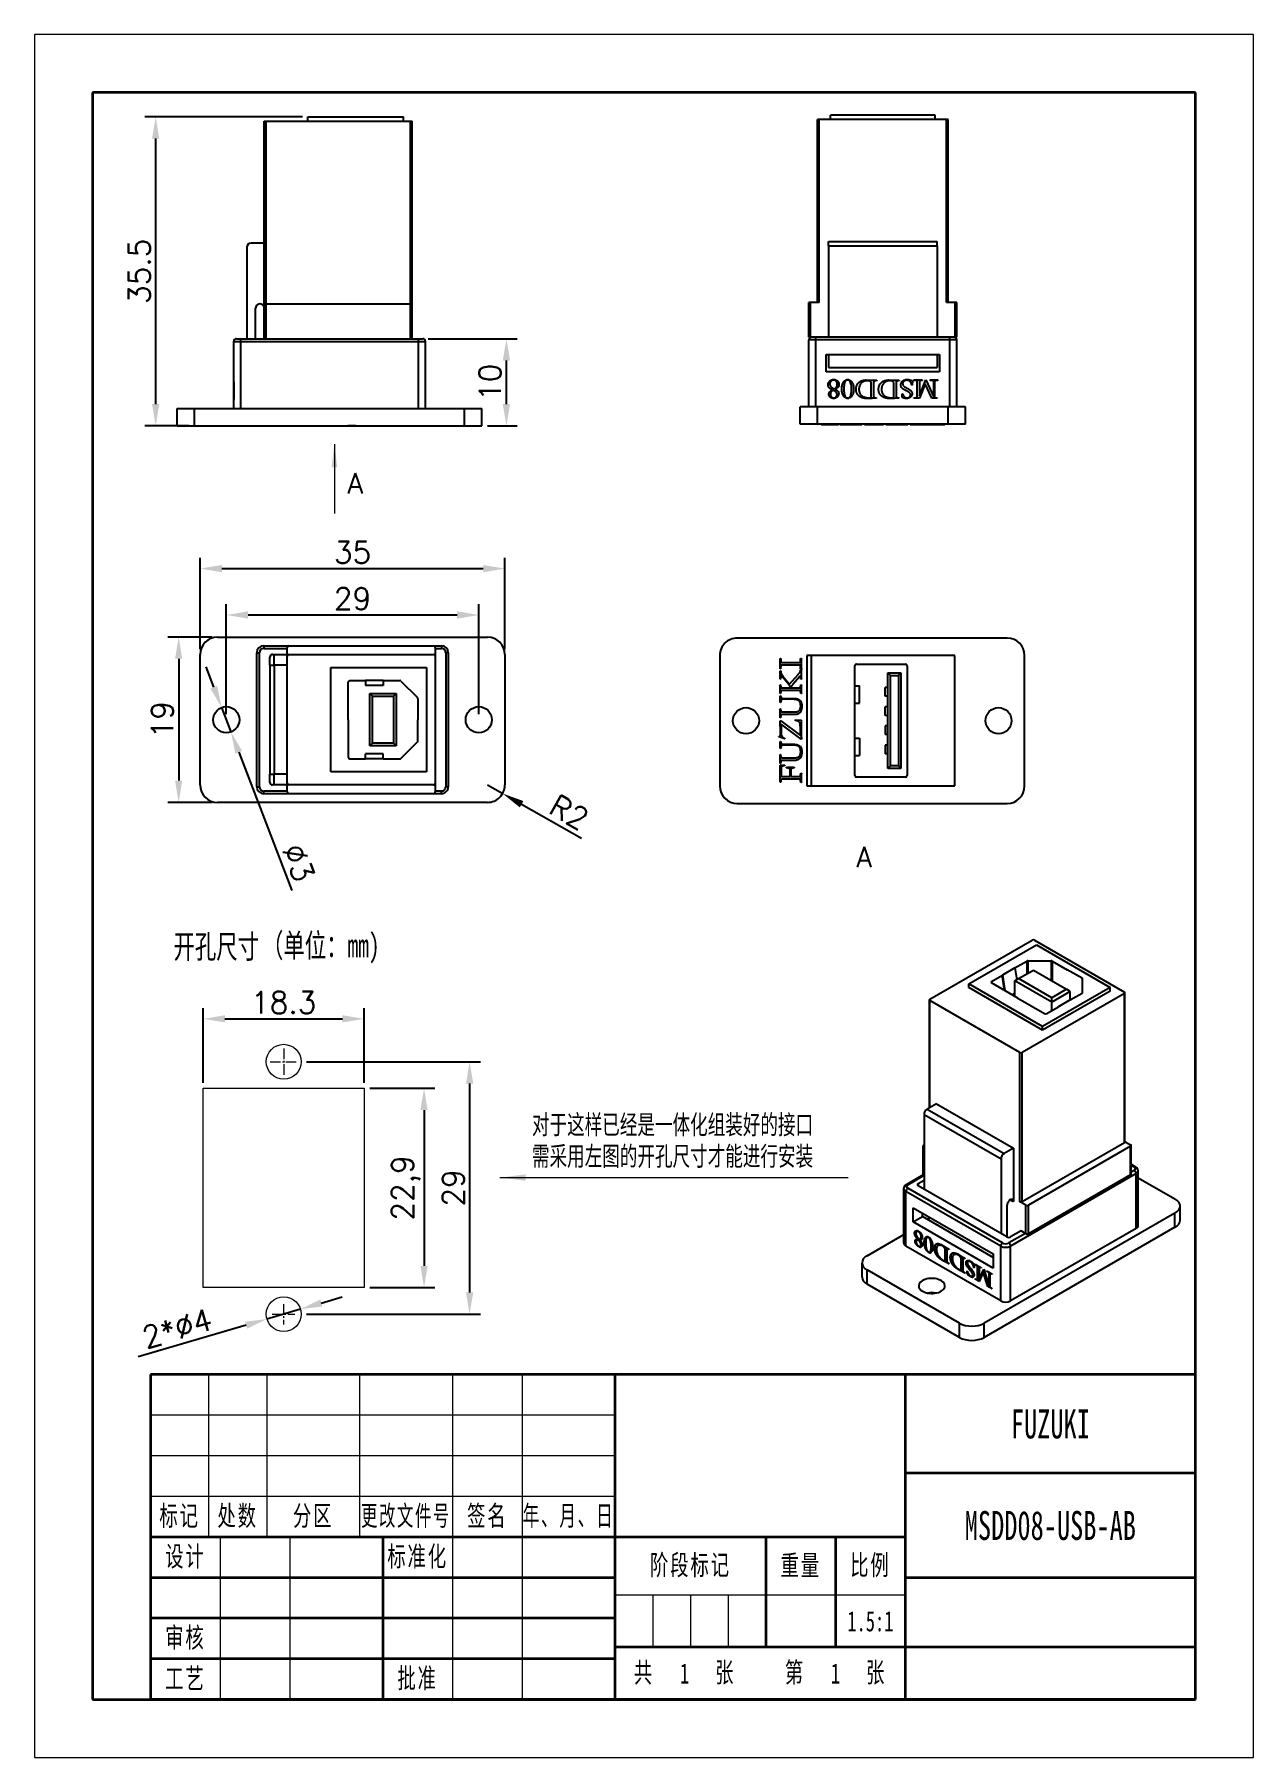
# Model space of a CAD drawing. Header units: millimetres. Extents: x -70 to 70, y -99 to 99.
import ezdxf
from ezdxf.enums import TextEntityAlignment as Align

# ---------------------------------------------------------------- set-up
doc = ezdxf.new("R2010")
doc.units = ezdxf.units.MM
doc.header["$PDSIZE"] = -5
doc.linetypes.add('点画线', pattern=[18, 12, -2, 2, -2])
doc.layers.get('0').update_dxf_attribs({"lineweight": 18})
for name, color, linetype, lineweight in [('尺寸线层', 3, 'Continuous', 18), ('粗实线层', 7, 'Continuous', 35), ('细实线层', 7, 'Continuous', 18)]:
    doc.layers.add(name, color=color, linetype=linetype, lineweight=lineweight)
doc.styles.get("Standard").update_dxf_attribs({"font": 'txt.shx'})
doc.styles.add('标准', font='', dxfattribs={"width": 0.667})
doc.styles.get('标准').set_extended_font_data('宋体')
doc.dimstyles.get("Standard").update_dxf_attribs({"dimtxt": 0.18, "dimasz": 0.18, "dimexe": 0.18, "dimexo": 0.0625, "dimgap": 0.09, "dimtad": 0, "dimtih": 1, "dimtoh": 1, "dimdec": 4, "dimzin": 0, "dimdsep": 46, "dimtxsty": 'Standard', "dimcen": 0.09, "dimdle": 0.36, "dimadec": 0, "dimazin": 0, "dimtfac": 1, "dimtdec": 4, "dimtofl": 0, "dimtmove": 0, "dimatfit": 3, "dimfxl": 1, "dimtolj": 1, "dimarcsym": 0})

msp = doc.modelspace()

# ---------------------------------------------------------------- texts
at = {"linetype": '点画线', "style": '标准', "width": 0.667}
for s, height, p in [('（单位：mm)', 2.7005, (-43.873, -7.031)), ('开孔尺寸', 2.7005, (-54.038, -7.156)), ('对于这样已经是一体化组装好的接口', 2.21824, (-12.867, -27.376)), ('需采用左图的开孔尺寸才能进行安装', 2.21824, (-12.867, -30.995))]:
    msp.add_text(s, height=height, dxfattribs=at).set_placement(p)
at = {"layer": '尺寸线层', "color": 7, "lineweight": -3}
msp.add_text('A', height=2.333, dxfattribs=at).set_placement((-33.171, 47.419), align=Align.MIDDLE_CENTER)
at = {"layer": '尺寸线层', "lineweight": -3}
msp.add_text('A', height=2.333, dxfattribs=at).set_placement((25.266, 4.468), align=Align.MIDDLE_CENTER)

# ---------------------------------------------------------------- blocks, each defined once
blk = doc.blocks.new('$CAXA_FRAME_13B17AC1$')
at = {"layer": '粗实线层'}
for p, q in [((95, 138.5), (-95, 138.5)), ((-95, 138.5), (-95, -138.5)), ((95, -138.5), (95, 138.5)), ((-95, -138.5), (95, -138.5))]:
    blk.add_line(p, q, dxfattribs=at)
at = {"layer": '细实线层'}
for p, q in [((105, 148.5), (-105, 148.5)), ((-105, 148.5), (-105, -148.5)), ((105, -148.5), (105, 148.5)), ((-105, -148.5), (105, -148.5))]:
    blk.add_line(p, q, dxfattribs=at)
blk = doc.blocks.new('$CAXA_TITLE_151E506F$')
at = {"layer": '粗实线层'}
for p, q in [((0, 56), (-180, 56)), ((-180, 56), (-180, 0)), ((-100, 56), (-100, 0)), ((-50, 56), (-50, 0)), ((0, 0), (0, 56)), ((0, 39), (-50, 39)), ((-50, 28), (-180, 28)), ((-140, 28), (-140, 0)), ((-74, 28), (-74, 9)), ((-62, 28), (-62, 9)), ((-100, 21), (-180, 21)), ((0, 21), (-50, 21)), ((-100, 14), (-180, 14)), ((0, 9), (-100, 9)), ((-100, 7), (-180, 7)), ((0, 0), (-180, 0))]:
    blk.add_line(p, q, dxfattribs=at)
at = {"layer": '细实线层'}
for p, q in [((-170, 56), (-170, 28)), ((-160, 56), (-160, 28)), ((-144, 56), (-144, 28)), ((-128, 56), (-128, 0)), ((-116, 56), (-116, 0)), ((-100, 49), (-180, 49)), ((-100, 42), (-180, 42)), ((-100, 35), (-180, 35)), ((-168, 28), (-168, 0)), ((-156, 28), (-156, 0)), ((-50, 18), (-100, 18)), ((-93.5, 18), (-93.5, 9)), ((-87, 18), (-87, 9)), ((-80.5, 18), (-80.5, 9))]:
    blk.add_line(p, q, dxfattribs=at)
at = {"layer": '尺寸线层', "attachment_point": 5, "line_spacing_factor": 0.963108, "style": '标准'}
for s, insert, char_height, width in [('\\T1.1;标记', (-175, 31.5), 3.481, 18), ('\\T1.1;处数', (-165, 31.5), 3.481, 18), ('\\T1.1;分区', (-152, 31.5), 3.481, 30), ('\\T1.1;{\\W0.592404;更改文件号}', (-136, 31.5), 3.4806, 30), ('\\T1.1;签名', (-122, 31.5), 3.481, 22), ('\\T1.1;{\\W0.605422;年、月、日}', (-108, 31.5), 3.4806, 30), ('\\T1.1;设计', (-174, 24.5), 3.481, 22), ('\\T1.1;标准化', (-134, 24.5), 3.481, 22), ('\\T1.1;阶段标记', (-87, 23), 3.481, 50), ('\\T1.1;重量', (-68, 23), 3.481, 22), ('\\T1.1;比例', (-56, 23), 3.481, 22), ('\\T1.1;审核', (-174, 10.5), 3.481, 22), ('\\T1.1;共', (-95, 4.5), 3.481, 8), ('\\T1.1;张', (-81, 4.5), 3.481, 8), ('\\T1.1;第', (-69, 4.5), 3.481, 8), ('\\T1.1;张', (-55, 4.5), 3.481, 8), ('\\T1.1;工艺', (-174, 3.5), 3.481, 22), ('\\T1.1;批准', (-134, 3.5), 3.481, 22)]:
    blk.add_mtext(s, dxfattribs=dict(at, insert=insert, char_height=char_height, width=width))
at = {"layer": '尺寸线层', "style": '标准'}
for tag, height, width, p in [('标记C', 3.63, 0.664996, (-175, 52.5)), ('处数C', 3.63, 0.664996, (-165, 52.5)), ('分区C', 3.63, 0.667, (-152, 52.5)), ('更改文件号C', 3.63, 0.498314, (-136, 52.5)), ('更改签名C', 3.63, 0.447537, (-122, 52.5)), ('更改日期C', 3.63, 0.610278, (-108, 52.5)), ('单位名称', 5.19, 0.667, (-25, 47.5)), ('标记B', 3.63, 0.664996, (-175, 45.5)), ('处数B', 3.63, 0.664996, (-165, 45.5)), ('分区B', 3.63, 0.667, (-152, 45.5)), ('更改文件号B', 3.63, 0.498314, (-136, 45.5)), ('更改签名B', 3.63, 0.447537, (-122, 45.5)), ('更改日期B', 3.63, 0.610278, (-108, 45.5)), ('材料名称', 5.19, 0.667, (-75, 42)), ('标记A', 3.63, 0.664996, (-175, 38.5)), ('处数A', 3.63, 0.664996, (-165, 38.5)), ('分区A', 3.63, 0.667, (-152, 38.5)), ('更改文件号A', 3.63, 0.498314, (-136, 38.5)), ('更改签名A', 3.63, 0.447537, (-122, 38.5)), ('更改日期A', 3.63, 0.610278, (-108, 38.5)), ('图纸名称', 5.19, 0.667, (-25, 30)), ('设计', 3.63, 0.667, (-162, 24.5)), ('设计日期', 3.63, 0.667, (-148, 24.5)), ('标准化', 3.63, 0.667, (-122, 24.5)), ('标准化日期', 3.63, 0.554163, (-108, 24.5)), ('图纸编号', 5.19, 0.667, (-25, 15)), ('阶段标记S', 3.63, 0.223769, (-96.75, 13.5)), ('阶段标记A', 3.63, 0.223769, (-90.25, 13.5)), ('阶段标记B', 3.63, 0.223769, (-83.75, 13.5)), ('阶段标记C', 3.63, 0.223769, (-77.25, 13.5)), ('重量', 3.63, 0.667, (-68, 13.5)), ('图纸比例', 3.63, 0.510551, (-56, 13.5)), ('审核', 3.63, 0.667, (-162, 10.5)), ('审核日期', 3.63, 0.667, (-148, 10.5)), ('页数', 3.63, 0.667, (-88, 4.5)), ('页码', 3.63, 0.667, (-62, 4.5)), ('投影符号', 3.63, 0.667, (-25, 4.5)), ('工艺', 3.63, 0.667, (-162, 3.5)), ('工艺日期', 3.63, 0.667, (-148, 3.5)), ('批准', 3.63, 0.667, (-122, 3.5)), ('批准日期', 3.63, 0.667, (-108, 3.5))]:
    blk.add_attdef(tag, text='', height=height, dxfattribs=dict(at, width=width)).set_placement(p, align=Align.MIDDLE_CENTER)
blk = doc.blocks.new('*X3')
at = {"layer": '尺寸线层', "linetype": 'Continuous'}
blk.add_hatch(color=256, dxfattribs=at).paths.add_polyline_path([(0, 0), (0.33, -2.67), (-0.33, -2.67)], flags=0)
blk.add_line((0, 0), (0, -8), dxfattribs=at)
blk = doc.blocks.new('*X4')
at = {"layer": 'Defpoints', "color": 0, "transparency": 16777216}
for p in [(-56.08, 89.53), (-38.61, 89.53), (-51.61, 54.03)]:
    blk.add_point(p, dxfattribs=at)
at = {"layer": '尺寸线层', "color": 0, "linetype": 'Continuous', "lineweight": -2, "transparency": 16777216}
for p, q in [((-39.23, 89.53), (-57.33, 89.53)), ((-56.08, 56.53), (-56.08, 87.03)), ((-52.23, 54.03), (-57.33, 54.03))]:
    blk.add_line(p, q, dxfattribs=at)
at = {"layer": '尺寸线层', "color": 0, "transparency": 16777216}
for points in [[(-56.5, 87.03), (-55.67, 87.03), (-56.08, 89.53)], [(-56.5, 56.53), (-55.67, 56.53), (-56.08, 54.03)]]:
    blk.add_solid(points, dxfattribs=at)
at = {"layer": '尺寸线层', "color": 0, "lineweight": -3, "transparency": 16777216, "insert": (-57.96, 71.78), "char_height": 2.5, "width": 9.6429, "attachment_point": 5, "rotation": 90, "bg_fill": 3, "box_fill_scale": 1.1, "bg_fill_color": 256, "bg_fill_true_color": 13158600, "bg_fill_transparency": 0}
blk.add_mtext('\\A1;35.5', dxfattribs=at)
blk = doc.blocks.new('*X5')
at = {"layer": 'Defpoints', "color": 0, "transparency": 16777216}
for p in [(-15.97, 37.62), (-50.97, 27.76), (-15.97, 27.76)]:
    blk.add_point(p, dxfattribs=at)
at = {"layer": '尺寸线层', "color": 0, "linetype": 'Continuous', "lineweight": -2, "transparency": 16777216}
for p, q in [((-50.97, 28.38), (-50.97, 38.87)), ((-15.97, 28.38), (-15.97, 38.87)), ((-48.47, 37.62), (-18.47, 37.62))]:
    blk.add_line(p, q, dxfattribs=at)
at = {"layer": '尺寸线层', "color": 0, "transparency": 16777216}
for points in [[(-48.47, 38.04), (-48.47, 37.2), (-50.97, 37.62)], [(-18.47, 38.04), (-18.47, 37.2), (-15.97, 37.62)]]:
    blk.add_solid(points, dxfattribs=at)
at = {"layer": '尺寸线层', "color": 0, "lineweight": -3, "transparency": 16777216, "insert": (-33.47, 39.49), "char_height": 2.5, "width": 5.3571, "attachment_point": 5, "bg_fill": 3, "box_fill_scale": 1.1, "bg_fill_color": 256, "bg_fill_true_color": 13158600, "bg_fill_transparency": 0}
blk.add_mtext('\\A1;35', dxfattribs=at)
blk = doc.blocks.new('*X6')
at = {"layer": 'Defpoints', "color": 0, "transparency": 16777216}
for p in [(-48.97, 29.76), (-53.44, 10.76), (-48.97, 10.76)]:
    blk.add_point(p, dxfattribs=at)
at = {"layer": '尺寸线层', "color": 0, "linetype": 'Continuous', "lineweight": -2, "transparency": 16777216}
for p, q in [((-49.6, 29.76), (-54.69, 29.76)), ((-53.44, 27.26), (-53.44, 13.26)), ((-49.6, 10.76), (-54.69, 10.76))]:
    blk.add_line(p, q, dxfattribs=at)
at = {"layer": '尺寸线层', "color": 0, "transparency": 16777216}
for points in [[(-53.86, 27.26), (-53.03, 27.26), (-53.44, 29.76)], [(-53.86, 13.26), (-53.03, 13.26), (-53.44, 10.76)]]:
    blk.add_solid(points, dxfattribs=at)
at = {"layer": '尺寸线层', "color": 0, "lineweight": -3, "transparency": 16777216, "insert": (-55.32, 20.26), "char_height": 2.5, "width": 5, "attachment_point": 5, "rotation": 90, "bg_fill": 3, "box_fill_scale": 1.1, "bg_fill_color": 256, "bg_fill_true_color": 13158600, "bg_fill_transparency": 0}
blk.add_mtext('\\A1;19', dxfattribs=at)
blk = doc.blocks.new('*X7')
at = {"layer": 'Defpoints', "color": 0, "transparency": 16777216}
for p in [(-48.51, 21.66), (-47.44, 18.86)]:
    blk.add_point(p, dxfattribs=at)
at = {"layer": '尺寸线层', "color": 0, "linetype": 'Continuous', "lineweight": -2, "transparency": 16777216}
for p, q in [((-49.4, 23.99), (-50.3, 26.33)), ((-48.51, 21.66), (-47.44, 18.86)), ((-46.54, 16.52), (-40.45, 0.63))]:
    blk.add_line(p, q, dxfattribs=at)
at = {"layer": '尺寸线层', "color": 0, "transparency": 16777216}
for points in [[(-49.02, 24.14), (-49.79, 23.84), (-48.51, 21.66)], [(-46.15, 16.67), (-46.93, 16.37), (-47.44, 18.86)]]:
    blk.add_solid(points, dxfattribs=at)
at = {"layer": '尺寸线层', "color": 0, "lineweight": -3, "transparency": 16777216, "insert": (-39.67, 3.83), "char_height": 2.5, "width": 7.1429, "attachment_point": 5, "rotation": 290.9742, "bg_fill": 3, "box_fill_scale": 1.1, "bg_fill_color": 256, "bg_fill_true_color": 13158600, "bg_fill_transparency": 0}
blk.add_mtext('\\A1;%%C3', dxfattribs=at)
blk = doc.blocks.new('*X8')
at = {"layer": 'Defpoints', "color": 0, "transparency": 16777216}
for p in [(-18.97, 32.29), (-47.97, 20.26), (-18.97, 20.26)]:
    blk.add_point(p, dxfattribs=at)
at = {"layer": '尺寸线层', "color": 0, "linetype": 'Continuous', "lineweight": -2, "transparency": 16777216}
for p, q in [((-47.97, 20.88), (-47.97, 33.54)), ((-45.47, 32.29), (-21.47, 32.29)), ((-18.97, 20.88), (-18.97, 33.54))]:
    blk.add_line(p, q, dxfattribs=at)
at = {"layer": '尺寸线层', "color": 0, "transparency": 16777216}
for points in [[(-45.47, 32.71), (-45.47, 31.87), (-47.97, 32.29)], [(-21.47, 32.71), (-21.47, 31.87), (-18.97, 32.29)]]:
    blk.add_solid(points, dxfattribs=at)
at = {"layer": '尺寸线层', "color": 0, "lineweight": -3, "transparency": 16777216, "insert": (-33.47, 34.16), "char_height": 2.5, "width": 6.0714, "attachment_point": 5, "bg_fill": 3, "box_fill_scale": 1.1, "bg_fill_color": 256, "bg_fill_true_color": 13158600, "bg_fill_transparency": 0}
blk.add_mtext('\\A1;29', dxfattribs=at)
blk = doc.blocks.new('*X9')
at = {"layer": 'Defpoints', "color": 0, "transparency": 16777216}
for p in [(-17.97, 12.76), (-16.23, 11.77)]:
    blk.add_point(p, dxfattribs=at)
at = {"layer": '尺寸线层', "color": 0, "linetype": 'Continuous', "lineweight": -2, "transparency": 16777216}
for p, q in [((-17.97, 12.76), (-16.23, 11.77)), ((-14.05, 10.54), (-7.16, 6.65))]:
    blk.add_line(p, q, dxfattribs=at)
at = {"layer": '尺寸线层', "color": 0, "transparency": 16777216}
blk.add_solid([(-13.85, 10.91), (-14.26, 10.18), (-16.23, 11.77)], dxfattribs=at)
at = {"layer": '尺寸线层', "color": 0, "lineweight": -3, "transparency": 16777216, "insert": (-8.6, 9.61), "char_height": 2.5, "width": 6.0714, "attachment_point": 5, "rotation": 330.5289, "bg_fill": 3, "box_fill_scale": 1.1, "bg_fill_color": 256, "bg_fill_true_color": 13158600, "bg_fill_transparency": 0}
blk.add_mtext('\\A1;R2', dxfattribs=at)
blk = doc.blocks.new('*X10')
at = {"layer": 'Defpoints', "color": 0, "transparency": 16777216}
for p in [(-25.41, 64.03), (-15.8, 64.03), (-18.61, 54.03)]:
    blk.add_point(p, dxfattribs=at)
at = {"layer": '尺寸线层', "color": 0, "linetype": 'Continuous', "lineweight": -2, "transparency": 16777216}
for p, q in [((-24.78, 64.03), (-14.55, 64.03)), ((-15.8, 56.53), (-15.8, 61.53)), ((-17.98, 54.03), (-14.55, 54.03))]:
    blk.add_line(p, q, dxfattribs=at)
at = {"layer": '尺寸线层', "color": 0, "transparency": 16777216}
for points in [[(-16.22, 61.53), (-15.38, 61.53), (-15.8, 64.03)], [(-16.22, 56.53), (-15.38, 56.53), (-15.8, 54.03)]]:
    blk.add_solid(points, dxfattribs=at)
at = {"layer": '尺寸线层', "color": 0, "lineweight": -3, "transparency": 16777216, "insert": (-17.68, 59.03), "char_height": 2.5, "width": 5, "attachment_point": 5, "rotation": 90, "bg_fill": 3, "box_fill_scale": 1.1, "bg_fill_color": 256, "bg_fill_true_color": 13158600, "bg_fill_transparency": 0}
blk.add_mtext('\\A1;10', dxfattribs=at)
blk = doc.blocks.new('*D16')
at = {"color": 0, "lineweight": -2, "transparency": 16777216}
for p, q in [((-39.46, -47.48), (-43.3, -48.61)), ((-37.06, -46.77), (-34.66, -46.07)), ((-45.69, -49.32), (-58.09, -52.96))]:
    blk.add_line(p, q, dxfattribs=at)
at = {"color": 0, "linetype": '点画线', "transparency": 16777216}
for points in [[(-37.18, -46.37), (-36.94, -47.17), (-39.46, -47.48)], [(-45.81, -48.92), (-45.58, -49.72), (-43.3, -48.61)]]:
    blk.add_solid(points, dxfattribs=at)
at = {"layer": 'Defpoints', "color": 0, "linetype": '点画线', "transparency": 16777216}
for p in [(-39.46, -47.48), (-43.3, -48.61)]:
    blk.add_point(p, dxfattribs=at)
at = {"color": 0, "linetype": '点画线', "transparency": 16777216, "insert": (-53.62, -49.69), "char_height": 2.5, "attachment_point": 5, "rotation": 16.4001}
blk.add_mtext('\\A1;2*∅4', dxfattribs=at)
blk = doc.blocks.new('*D17')
at = {"color": 0, "lineweight": -2, "transparency": 16777216}
for p, q in [((-50.63, -21.47), (-50.63, -12.87)), ((-32.13, -21.47), (-32.13, -12.87)), ((-48.13, -14.12), (-34.63, -14.12))]:
    blk.add_line(p, q, dxfattribs=at)
at = {"color": 0, "linetype": '点画线', "transparency": 16777216}
for points in [[(-48.13, -13.7), (-48.13, -14.53), (-50.63, -14.12)], [(-34.63, -13.7), (-34.63, -14.53), (-32.13, -14.12)]]:
    blk.add_solid(points, dxfattribs=at)
at = {"layer": 'Defpoints', "color": 0, "linetype": '点画线', "transparency": 16777216}
for p in [(-32.13, -14.12), (-50.63, -22.1), (-32.13, -22.1)]:
    blk.add_point(p, dxfattribs=at)
at = {"color": 0, "linetype": '点画线', "transparency": 16777216, "insert": (-41.38, -12.24), "char_height": 2.5, "attachment_point": 5}
blk.add_mtext('\\A1;18.3', dxfattribs=at)
blk = doc.blocks.new('*D18')
at = {"color": 0, "lineweight": -2, "transparency": 16777216}
for p, q in [((-31.5, -22.1), (-24.01, -22.1)), ((-25.26, -24.6), (-25.26, -42.5)), ((-31.5, -45), (-24.01, -45))]:
    blk.add_line(p, q, dxfattribs=at)
at = {"color": 0, "linetype": '点画线', "transparency": 16777216}
for points in [[(-25.68, -24.6), (-24.85, -24.6), (-25.26, -22.1)], [(-25.68, -42.5), (-24.85, -42.5), (-25.26, -45)]]:
    blk.add_solid(points, dxfattribs=at)
at = {"layer": 'Defpoints', "color": 0, "linetype": '点画线', "transparency": 16777216}
for p in [(-32.13, -22.1), (-32.13, -45), (-25.26, -45)]:
    blk.add_point(p, dxfattribs=at)
at = {"color": 0, "linetype": '点画线', "transparency": 16777216, "insert": (-27.35, -33.55), "char_height": 2.5, "attachment_point": 5, "rotation": 90}
blk.add_mtext('\\A1;22,9', dxfattribs=at)
blk = doc.blocks.new('*D19')
at = {"color": 0, "lineweight": -2, "transparency": 16777216}
for p, q in [((-38.75, -19.05), (-18.78, -19.05)), ((-20.03, -21.55), (-20.03, -45.55)), ((-38.75, -48.05), (-18.78, -48.05))]:
    blk.add_line(p, q, dxfattribs=at)
at = {"color": 0, "linetype": '点画线', "transparency": 16777216}
for points in [[(-20.44, -21.55), (-19.61, -21.55), (-20.03, -19.05)], [(-20.44, -45.55), (-19.61, -45.55), (-20.03, -48.05)]]:
    blk.add_solid(points, dxfattribs=at)
at = {"layer": 'Defpoints', "color": 0, "linetype": '点画线', "transparency": 16777216}
for p in [(-39.38, -19.05), (-39.38, -48.05), (-20.03, -48.05)]:
    blk.add_point(p, dxfattribs=at)
at = {"color": 0, "linetype": '点画线', "transparency": 16777216, "insert": (-21.9, -33.55), "char_height": 2.5, "attachment_point": 5, "rotation": 90}
blk.add_mtext('\\A1;29', dxfattribs=at)

# ---------------------------------------------------------------- dimensions: what is measured, and where the dimension line sits
at = {"linetype": '点画线'}
dim = msp.add_linear_dim(base=(-32.127, -14.116), p1=(-50.627, -22.095), p2=(-32.127, -22.095), text='18.3', dimstyle='Standard', override={"dimtxt": 2.5, "dimasz": 2.5, "dimexe": 1.25, "dimexo": 0.625, "dimgap": 0.625, "dimtad": 1, "dimtih": 0, "dimtoh": 0, "dimdec": 2, "dimzin": 8, "dimdsep": 44, "dimdle": 5, "dimtdec": 2, "dimtofl": 1, "dimatfit": 0, "dimarcsym": 1}, dxfattribs=at)
dim.commit()
dim.dimension.update_dxf_attribs({"geometry": '*D17', "text_midpoint": (-41.377, -12.241)})
for base, p1, p2, picture, middle in [((-20.028, -48.045), (-39.377, -19.045), (-39.377, -48.045), '*D19', (-21.903, -33.545)), ((-25.265, -44.995), (-32.127, -22.095), (-32.127, -44.995), '*D18', (-27.348, -33.545))]:
    dim = msp.add_linear_dim(base=base, p1=p1, p2=p2, angle=90, dimstyle='Standard', override={"dimtxt": 2.5, "dimasz": 2.5, "dimexe": 1.25, "dimexo": 0.625, "dimgap": 0.625, "dimtad": 1, "dimtih": 0, "dimtoh": 0, "dimdec": 2, "dimzin": 8, "dimdsep": 44, "dimdle": 5, "dimtdec": 2, "dimtofl": 1, "dimatfit": 0, "dimarcsym": 1}, dxfattribs=at)
    dim.commit()
    dim.dimension.update_dxf_attribs({"geometry": picture, "text_midpoint": middle})
dim = msp.add_diameter_dim_2p(p1=(-39.459, -47.48), p2=(-43.296, -48.61), text='2*<>', dimstyle='Standard', override={"dimtxt": 2.5, "dimasz": 2.5, "dimexe": 1.25, "dimexo": 0.625, "dimgap": 0.625, "dimtad": 1, "dimtih": 0, "dimtoh": 0, "dimdec": 2, "dimzin": 8, "dimdsep": 44, "dimdle": 5, "dimtdec": 2, "dimtofl": 1, "dimatfit": 0, "dimarcsym": 1}, dxfattribs=at)
dim.commit()
dim.dimension.update_dxf_attribs({"geometry": '*D16', "text_midpoint": (-53.089, -51.492), "dimtype": 163})

# ---------------------------------------------------------------- hatches: boundary and pattern name
at = {"layer": '尺寸线层', "linetype": 'Continuous'}
msp.add_hatch(color=7, dxfattribs=at).paths.add_polyline_path([(-16.556, -32.357), (-13.598, -31.987), (-13.598, -32.727)], flags=0)

# ---------------------------------------------------------------- linework, layer by layer
at = {"linetype": '点画线', "ltscale": 0.1}
for p, q in [((-41.377, -17.535), (-41.377, -20.534)), ((-42.931, -19.045), (-39.818, -19.045)), ((-41.411, -46.887), (-41.411, -49.223)), ((-42.72, -48.045), (-40.103, -48.045))]:
    msp.add_line(p, q, dxfattribs=at)
for p, q in [((-50.627, -22.095), (-32.127, -22.095)), ((-50.627, -44.995), (-50.627, -22.095)), ((-32.127, -22.095), (-32.127, -44.995)), ((-32.127, -44.995), (-50.627, -44.995))]:
    msp.add_line(p, q)
for centre in [(-41.377, -19.045), (-41.377, -48.045)]:
    msp.add_circle(centre, 2)
at = {"layer": '尺寸线层', "color": 7, "linetype": 'Continuous'}
msp.add_line((-16.556, -32.357), (23.452, -32.357), dxfattribs=at)
at = {"layer": '粗实线层', "color": 7, "lineweight": -3}
for p, q in [((-38.61, 89.531), (-27.61, 89.531)), ((-38.61, 89.031), (-38.61, 89.531)), ((-27.61, 89.031), (-27.61, 89.531)), ((20.126, 89.214), (19.926, 89.214)), ((19.926, 68.214), (19.926, 89.214)), ((34.726, 89.214), (20.126, 89.214)), ((20.126, 68.214), (20.126, 89.214)), ((33.426, 89.714), (21.426, 89.714)), ((21.426, 89.214), (21.426, 89.714)), ((30.126, 89.714), (24.726, 89.714)), ((33.426, 89.214), (33.426, 89.714)), ((34.926, 89.214), (34.726, 89.214)), ((34.726, 68.214), (34.726, 89.214)), ((34.926, 68.214), (34.926, 89.214)), ((-43.61, 89.031), (-43.41, 89.031)), ((-43.61, 68.031), (-43.61, 89.031)), ((-43.41, 89.031), (-26.81, 89.031)), ((-43.41, 68.031), (-43.41, 89.031)), ((-26.81, 89.031), (-26.61, 89.031)), ((-26.81, 68.031), (-26.81, 89.031)), ((-26.61, 68.031), (-26.61, 89.031)), ((-45.61, 74.531), (-45.61, 64.031)), ((-43.61, 75.031), (-45.11, 75.031)), ((21.176, 75.214), (33.676, 75.214)), ((21.176, 74.714), (21.176, 75.214)), ((21.176, 74.714), (21.176, 64.214)), ((21.176, 74.714), (33.676, 74.714)), ((33.676, 74.714), (33.676, 75.214)), ((33.676, 74.714), (33.676, 64.214)), ((-44.61, 64.031), (-44.61, 67.531)), ((-43.61, 64.031), (-43.61, 68.031)), ((-43.61, 68.031), (-43.41, 68.031)), ((-43.41, 68.031), (-26.81, 68.031)), ((-43.41, 64.031), (-43.41, 68.031)), ((-26.81, 68.031), (-26.61, 68.031)), ((-26.81, 64.031), (-26.81, 68.031)), ((-26.61, 64.031), (-26.61, 68.031)), ((19.126, 68.214), (18.926, 68.214)), ((18.926, 64.214), (18.926, 68.214)), ((19.926, 68.214), (19.126, 68.214)), ((19.126, 64.214), (19.126, 68.214)), ((20.126, 68.214), (19.926, 68.214)), ((34.926, 68.214), (34.726, 68.214)), ((35.726, 68.214), (34.926, 68.214)), ((35.726, 64.214), (35.726, 68.214)), ((35.926, 68.214), (35.726, 68.214)), ((35.926, 64.214), (35.926, 68.214)), ((-47.11, 63.731), (-46.31, 63.731)), ((-47.11, 56.031), (-47.11, 63.731)), ((-46.81, 64.031), (-46.31, 64.031)), ((-46.31, 63.731), (-46.31, 64.031)), ((-46.31, 64.031), (-25.91, 64.031)), ((-46.31, 63.731), (-25.91, 63.731)), ((-46.31, 56.031), (-46.31, 63.731)), ((-43.61, 64.031), (-43.41, 64.031)), ((-43.41, 64.031), (-26.81, 64.031)), ((-26.81, 64.031), (-26.61, 64.031)), ((-25.91, 63.731), (-25.91, 64.031)), ((-25.91, 64.031), (-25.41, 64.031)), ((-25.91, 63.731), (-25.11, 63.731)), ((-25.91, 56.031), (-25.91, 63.731)), ((-25.11, 56.031), (-25.11, 63.731)), ((19.126, 64.214), (18.926, 64.214)), ((19.726, 63.914), (18.926, 63.914)), ((18.926, 56.214), (18.926, 63.914)), ((19.926, 64.214), (19.126, 64.214)), ((19.726, 64.214), (19.226, 64.214)), ((19.726, 63.914), (19.726, 64.214)), ((35.126, 64.214), (19.726, 64.214)), ((35.126, 63.914), (19.726, 63.914)), ((19.726, 56.214), (19.726, 63.914)), ((35.726, 64.214), (34.926, 64.214)), ((35.126, 63.914), (35.126, 64.214)), ((35.626, 64.214), (35.126, 64.214)), ((35.926, 63.914), (35.126, 63.914)), ((35.126, 56.214), (35.126, 63.914)), ((35.926, 64.214), (35.726, 64.214)), ((35.926, 56.214), (35.926, 63.914)), ((20.926, 60.214), (20.926, 62.214)), ((20.926, 62.214), (33.926, 62.214)), ((21.176, 62.214), (21.176, 60.714)), ((33.676, 62.214), (33.676, 60.714)), ((33.926, 62.214), (33.926, 60.214)), ((33.926, 60.214), (20.926, 60.214)), ((21.176, 60.714), (33.676, 60.714)), ((-47.11, 59.089), (-47.11, 59.086)), ((-47.11, 59.085), (-47.11, 59.084)), ((-47.11, 59.084), (-47.11, 59.081)), ((-47.11, 59.081), (-47.11, 59.074)), ((-47.11, 59.074), (-47.11, 59.066)), ((-47.11, 59.066), (-47.11, 59.055)), ((-47.11, 59.055), (-47.11, 59.041)), ((-47.11, 59.041), (-47.11, 59.025)), ((-47.11, 59.025), (-47.11, 59.007)), ((-47.11, 59.007), (-47.11, 58.986)), ((-47.11, 58.986), (-47.11, 58.963)), ((-47.11, 58.963), (-47.11, 58.938)), ((-47.11, 58.938), (-47.11, 58.911)), ((-47.11, 58.911), (-47.11, 58.883)), ((-47.11, 58.883), (-47.11, 58.854)), ((-47.11, 58.854), (-47.11, 58.824)), ((-47.11, 58.824), (-47.11, 58.791)), ((-47.11, 58.791), (-47.11, 58.758)), ((-47.11, 58.758), (-47.11, 58.723)), ((-47.11, 58.723), (-47.11, 58.687)), ((-47.11, 58.687), (-47.11, 58.65)), ((-47.11, 58.65), (-47.11, 58.61)), ((-47.11, 58.61), (-47.11, 58.572)), ((-47.11, 58.572), (-47.11, 58.536)), ((-47.11, 58.536), (-47.11, 58.502)), ((-47.11, 58.502), (-47.11, 58.469)), ((-47.11, 58.469), (-47.11, 58.437)), ((-47.11, 58.437), (-47.11, 58.407)), ((-47.11, 58.407), (-47.11, 58.379)), ((-47.11, 58.379), (-47.11, 58.353)), ((-47.11, 58.353), (-47.11, 58.328)), ((-47.11, 58.328), (-47.11, 58.304)), ((-47.11, 58.304), (-47.11, 58.28)), ((-47.11, 58.28), (-47.11, 58.257)), ((-47.11, 58.257), (-47.11, 58.234)), ((-47.11, 58.234), (-47.11, 58.211)), ((-47.11, 58.211), (-47.11, 58.189)), ((-47.11, 58.189), (-47.11, 58.167)), ((-47.11, 58.167), (-47.11, 58.145)), ((-47.11, 58.145), (-47.11, 58.124)), ((-47.11, 58.124), (-47.11, 58.103)), ((-47.11, 58.103), (-47.11, 58.076)), ((-47.11, 58.076), (-47.11, 57.975)), ((-47.11, 57.975), (-47.11, 57.922)), ((-47.11, 57.922), (-47.11, 57.909)), ((-47.11, 57.909), (-47.11, 57.894)), ((-47.11, 57.894), (-47.11, 57.879)), ((-47.11, 57.879), (-47.11, 57.862)), ((-47.11, 57.862), (-47.11, 57.844)), ((-47.11, 57.844), (-47.11, 57.825)), ((-47.11, 57.825), (-47.11, 57.804)), ((-47.11, 57.804), (-47.11, 57.783)), ((-47.11, 57.783), (-47.11, 57.76)), ((-47.11, 57.76), (-47.11, 57.736)), ((-47.11, 57.736), (-47.11, 57.711)), ((-47.11, 57.711), (-47.11, 57.686)), ((-47.11, 57.686), (-47.11, 57.661)), ((-47.11, 57.661), (-47.11, 57.635)), ((-47.11, 57.635), (-47.11, 57.608)), ((-47.11, 57.608), (-47.11, 57.581)), ((-47.11, 57.581), (-47.11, 57.554)), ((-47.11, 57.554), (-47.11, 57.526)), ((-47.11, 57.526), (-47.11, 57.498)), ((-47.11, 57.498), (-47.11, 57.47)), ((-47.11, 57.47), (-47.11, 57.435)), ((-47.11, 57.435), (-47.11, 57.401)), ((21.138, 58.746), (21.14, 58.794)), ((21.139, 58.716), (21.138, 58.746)), ((21.142, 58.685), (21.139, 58.716)), ((21.14, 58.794), (21.146, 58.841)), ((21.146, 58.655), (21.142, 58.685)), ((21.146, 58.841), (21.155, 58.887)), ((21.152, 58.625), (21.146, 58.655)), ((21.16, 58.595), (21.152, 58.625)), ((21.155, 58.887), (21.168, 58.931)), ((21.17, 58.565), (21.16, 58.595)), ((21.168, 58.931), (21.184, 58.974)), ((21.181, 58.535), (21.17, 58.565)), ((21.194, 58.504), (21.181, 58.535)), ((21.184, 58.974), (21.204, 59.016)), ((21.209, 58.474), (21.194, 58.504)), ((21.204, 59.016), (21.228, 59.056)), ((21.226, 58.444), (21.209, 58.474)), ((21.245, 58.414), (21.226, 58.444)), ((21.228, 59.056), (21.255, 59.095)), ((21.232, 57.65), (21.233, 57.685)), ((21.234, 57.609), (21.232, 57.65)), ((21.233, 57.685), (21.236, 57.719)), ((21.239, 57.569), (21.234, 57.609)), ((21.236, 57.719), (21.241, 57.752)), ((21.247, 57.531), (21.239, 57.569)), ((21.241, 57.752), (21.248, 57.783)), ((21.269, 58.384), (21.245, 58.414)), ((21.258, 57.495), (21.247, 57.531)), ((21.248, 57.783), (21.257, 57.813)), ((21.255, 59.095), (21.286, 59.133)), ((21.257, 57.813), (21.269, 57.841)), ((21.272, 57.459), (21.258, 57.495)), ((21.298, 58.354), (21.269, 58.384)), ((21.269, 57.841), (21.282, 57.869)), ((21.289, 57.426), (21.272, 57.459)), ((21.282, 57.869), (21.297, 57.894)), ((21.286, 59.133), (21.321, 59.17)), ((21.31, 57.393), (21.289, 57.426)), ((21.297, 57.894), (21.314, 57.918)), ((21.331, 58.324), (21.298, 58.354)), ((21.314, 57.918), (21.333, 57.941)), ((21.321, 59.17), (21.359, 59.204)), ((21.368, 58.294), (21.331, 58.324)), ((21.333, 57.941), (21.354, 57.963)), ((21.351, 58.87), (21.35, 58.833)), ((21.35, 58.833), (21.351, 58.793)), ((21.355, 58.907), (21.351, 58.87)), ((21.351, 58.793), (21.355, 58.756)), ((21.354, 57.963), (21.377, 57.985)), ((21.361, 58.941), (21.355, 58.907)), ((21.355, 58.756), (21.361, 58.719)), ((21.359, 59.204), (21.398, 59.234)), ((21.369, 58.975), (21.361, 58.941)), ((21.361, 58.719), (21.369, 58.685)), ((21.41, 58.264), (21.368, 58.294)), ((21.38, 59.007), (21.369, 58.975)), ((21.369, 58.685), (21.38, 58.652)), ((21.377, 57.985), (21.401, 58.006)), ((21.394, 59.037), (21.38, 59.007)), ((21.38, 58.652), (21.394, 58.621)), ((21.41, 59.067), (21.394, 59.037)), ((21.394, 58.621), (21.41, 58.591)), ((21.398, 59.234), (21.439, 59.261)), ((21.401, 58.006), (21.427, 58.027)), ((21.428, 59.095), (21.41, 59.067)), ((21.41, 58.591), (21.428, 58.563)), ((21.456, 58.235), (21.41, 58.264)), ((21.411, 57.682), (21.41, 57.653)), ((21.41, 57.653), (21.411, 57.618)), ((21.413, 57.71), (21.411, 57.682)), ((21.411, 57.618), (21.414, 57.584)), ((21.417, 57.737), (21.413, 57.71)), ((21.414, 57.584), (21.419, 57.552)), ((21.422, 57.765), (21.417, 57.737)), ((21.419, 57.552), (21.426, 57.521)), ((21.428, 57.792), (21.422, 57.765)), ((21.426, 57.521), (21.436, 57.491)), ((21.427, 58.027), (21.455, 58.048)), ((21.449, 59.121), (21.428, 59.095)), ((21.428, 58.563), (21.449, 58.536)), ((21.437, 57.818), (21.428, 57.792)), ((21.436, 57.491), (21.447, 57.462)), ((21.446, 57.844), (21.437, 57.818)), ((21.439, 59.261), (21.482, 59.285)), ((21.457, 57.87), (21.446, 57.844)), ((21.447, 57.462), (21.46, 57.435)), ((21.472, 59.146), (21.449, 59.121)), ((21.449, 58.536), (21.472, 58.511)), ((21.455, 58.048), (21.485, 58.068)), ((21.507, 58.205), (21.456, 58.235)), ((21.47, 57.895), (21.457, 57.87)), ((21.46, 57.435), (21.475, 57.408)), ((21.484, 57.919), (21.47, 57.895)), ((21.497, 59.17), (21.472, 59.146)), ((21.472, 58.511), (21.498, 58.487)), ((21.482, 59.285), (21.526, 59.304)), ((21.499, 57.943), (21.484, 57.919)), ((21.485, 58.068), (21.516, 58.088)), ((21.523, 59.19), (21.497, 59.17)), ((21.498, 58.487), (21.527, 58.464)), ((21.516, 57.966), (21.499, 57.943)), ((21.562, 58.175), (21.507, 58.205)), ((21.516, 58.088), (21.55, 58.108)), ((21.534, 57.988), (21.516, 57.966)), ((21.551, 59.209), (21.523, 59.19)), ((21.526, 59.304), (21.572, 59.32)), ((21.527, 58.464), (21.559, 58.44)), ((21.553, 58.008), (21.534, 57.988)), ((21.55, 58.108), (21.585, 58.127)), ((21.58, 59.225), (21.551, 59.209)), ((21.573, 58.027), (21.553, 58.008)), ((21.559, 58.44), (21.595, 58.417)), ((21.621, 58.146), (21.562, 58.175)), ((21.572, 59.32), (21.62, 59.333)), ((21.595, 58.045), (21.573, 58.027)), ((21.61, 59.238), (21.58, 59.225)), ((21.585, 58.127), (21.621, 58.146)), ((21.595, 58.417), (21.633, 58.395)), ((21.618, 58.062), (21.595, 58.045)), ((21.641, 59.249), (21.61, 59.238)), ((21.643, 58.078), (21.618, 58.062)), ((21.62, 59.333), (21.67, 59.342)), ((21.633, 58.395), (21.675, 58.372)), ((21.674, 59.258), (21.641, 59.249)), ((21.668, 58.092), (21.643, 58.078)), ((21.695, 58.105), (21.668, 58.092)), ((21.67, 59.342), (21.722, 59.347)), ((21.707, 59.264), (21.674, 59.258)), ((21.675, 58.372), (21.72, 58.35)), ((21.723, 58.097), (21.695, 58.105)), ((21.743, 59.267), (21.707, 59.264)), ((21.72, 58.35), (21.768, 58.329)), ((21.722, 59.347), (21.775, 59.349)), ((21.751, 58.087), (21.723, 58.097)), ((21.779, 59.269), (21.743, 59.267)), ((21.779, 58.077), (21.751, 58.087)), ((21.768, 58.329), (21.819, 58.307)), ((21.775, 59.349), (21.831, 59.348)), ((21.814, 59.267), (21.779, 59.269)), ((21.807, 58.065), (21.779, 58.077)), ((21.834, 58.052), (21.807, 58.065)), ((21.847, 59.264), (21.814, 59.267)), ((21.819, 58.307), (21.873, 58.287)), ((21.831, 59.348), (21.883, 59.343)), ((21.862, 58.038), (21.834, 58.052)), ((21.88, 59.258), (21.847, 59.264)), ((21.89, 58.023), (21.862, 58.038)), ((21.873, 58.287), (21.906, 58.304)), ((21.911, 59.249), (21.88, 59.258)), ((21.883, 59.343), (21.934, 59.335)), ((21.917, 58.007), (21.89, 58.023)), ((21.906, 58.304), (21.937, 58.322)), ((21.941, 59.238), (21.911, 59.249)), ((21.944, 57.99), (21.917, 58.007)), ((21.934, 59.335), (21.982, 59.324)), ((21.937, 58.322), (21.966, 58.34)), ((21.97, 59.225), (21.941, 59.238)), ((21.972, 57.971), (21.944, 57.99)), ((22.012, 58.275), (21.953, 58.25)), ((21.953, 58.25), (22.03, 58.208)), ((21.966, 58.34), (21.994, 58.36)), ((21.998, 59.209), (21.97, 59.225)), ((21.998, 57.953), (21.972, 57.971)), ((21.982, 59.324), (22.028, 59.31)), ((21.994, 58.36), (22.019, 58.38)), ((22.024, 59.19), (21.998, 59.209)), ((22.022, 57.934), (21.998, 57.953)), ((22.066, 58.301), (22.012, 58.275)), ((22.019, 58.38), (22.043, 58.401)), ((22.043, 57.916), (22.022, 57.934)), ((22.05, 59.17), (22.024, 59.19)), ((22.028, 59.31), (22.072, 59.293)), ((22.03, 58.208), (22.099, 58.163)), ((22.043, 58.401), (22.064, 58.423)), ((22.063, 57.898), (22.043, 57.916)), ((22.074, 59.146), (22.05, 59.17)), ((22.081, 57.881), (22.063, 57.898)), ((22.064, 58.423), (22.084, 58.445)), ((22.115, 58.327), (22.066, 58.301)), ((22.072, 59.293), (22.114, 59.273)), ((22.096, 59.121), (22.074, 59.146)), ((22.096, 57.864), (22.081, 57.881)), ((22.084, 58.445), (22.102, 58.469)), ((22.116, 59.094), (22.096, 59.121)), ((22.11, 57.847), (22.096, 57.864)), ((22.099, 58.163), (22.16, 58.116)), ((22.101, 57.403), (22.117, 57.428)), ((22.102, 58.469), (22.117, 58.493)), ((22.121, 57.83), (22.11, 57.847)), ((22.114, 59.273), (22.153, 59.249)), ((22.159, 58.353), (22.115, 58.327)), ((22.134, 59.066), (22.116, 59.094)), ((22.117, 58.493), (22.131, 58.518)), ((22.117, 57.428), (22.13, 57.454)), ((22.13, 57.813), (22.121, 57.83)), ((22.137, 57.797), (22.13, 57.813)), ((22.13, 57.454), (22.142, 57.482)), ((22.131, 58.518), (22.144, 58.545)), ((22.149, 59.035), (22.134, 59.066)), ((22.143, 57.781), (22.137, 57.797)), ((22.142, 57.482), (22.151, 57.51)), ((22.148, 57.765), (22.143, 57.781)), ((22.144, 58.545), (22.155, 58.573)), ((22.153, 57.749), (22.148, 57.765)), ((22.162, 59.003), (22.149, 59.035)), ((22.151, 57.51), (22.158, 57.539)), ((22.153, 59.249), (22.19, 59.223)), ((22.157, 57.732), (22.153, 57.749)), ((22.155, 58.573), (22.165, 58.604)), ((22.16, 57.716), (22.157, 57.732)), ((22.158, 57.539), (22.163, 57.569)), ((22.199, 58.38), (22.159, 58.353)), ((22.16, 58.116), (22.213, 58.066)), ((22.163, 57.699), (22.16, 57.716)), ((22.172, 58.97), (22.162, 59.003)), ((22.165, 57.683), (22.163, 57.699)), ((22.163, 57.569), (22.167, 57.601)), ((22.165, 58.604), (22.173, 58.636)), ((22.166, 57.666), (22.165, 57.683)), ((22.167, 57.65), (22.166, 57.666)), ((22.168, 57.633), (22.167, 57.65)), ((22.167, 57.601), (22.168, 57.633)), ((22.181, 58.935), (22.172, 58.97)), ((22.173, 58.636), (22.179, 58.669)), ((22.179, 58.669), (22.184, 58.704)), ((22.186, 58.898), (22.181, 58.935)), ((22.184, 58.704), (22.188, 58.741)), ((22.19, 58.86), (22.186, 58.898)), ((22.188, 58.741), (22.19, 58.779)), ((22.19, 59.223), (22.225, 59.193)), ((22.191, 58.82), (22.19, 58.86)), ((22.19, 58.779), (22.191, 58.82)), ((22.233, 58.407), (22.199, 58.38)), ((22.213, 58.066), (22.257, 58.012)), ((22.225, 59.193), (22.256, 59.161)), ((22.264, 58.434), (22.233, 58.407)), ((22.277, 57.434), (22.252, 57.399)), ((22.256, 59.161), (22.285, 59.128)), ((22.257, 58.012), (22.294, 57.956)), ((22.289, 58.461), (22.264, 58.434)), ((22.299, 57.47), (22.277, 57.434)), ((22.285, 59.128), (22.31, 59.092)), ((22.309, 58.488), (22.289, 58.461)), ((22.294, 57.956), (22.322, 57.897)), ((22.317, 57.506), (22.299, 57.47)), ((22.325, 58.516), (22.309, 58.488)), ((22.31, 59.092), (22.332, 59.055)), ((22.332, 57.544), (22.317, 57.506)), ((22.322, 57.897), (22.342, 57.836)), ((22.338, 58.544), (22.325, 58.516)), ((22.332, 59.055), (22.35, 59.017)), ((22.344, 57.582), (22.332, 57.544)), ((22.349, 58.572), (22.338, 58.544)), ((22.342, 57.836), (22.355, 57.771)), ((22.352, 57.622), (22.344, 57.582)), ((22.359, 58.6), (22.349, 58.572)), ((22.35, 59.017), (22.365, 58.977)), ((22.357, 57.662), (22.352, 57.622)), ((22.355, 57.771), (22.359, 57.703)), ((22.359, 57.703), (22.357, 57.662)), ((22.368, 58.628), (22.359, 58.6)), ((22.365, 58.977), (22.377, 58.935)), ((22.375, 58.657), (22.368, 58.628)), ((22.381, 58.685), (22.375, 58.657)), ((22.377, 58.935), (22.385, 58.891)), ((22.386, 58.713), (22.381, 58.685)), ((22.385, 58.891), (22.391, 58.846)), ((22.39, 58.742), (22.386, 58.713)), ((22.392, 58.771), (22.39, 58.742)), ((22.391, 58.846), (22.392, 58.799)), ((22.392, 58.799), (22.392, 58.771)), ((22.711, 58.26), (22.713, 58.351)), ((22.713, 58.168), (22.711, 58.26)), ((22.713, 58.351), (22.719, 58.439)), ((22.719, 58.079), (22.713, 58.168)), ((22.719, 58.439), (22.729, 58.524)), ((22.729, 57.994), (22.719, 58.079)), ((22.729, 58.524), (22.743, 58.606)), ((22.743, 57.911), (22.729, 57.994)), ((22.743, 58.606), (22.761, 58.685)), ((22.761, 57.832), (22.743, 57.911)), ((22.761, 58.685), (22.784, 58.761)), ((22.784, 57.755), (22.761, 57.832)), ((22.784, 58.761), (22.81, 58.834)), ((22.81, 57.682), (22.784, 57.755)), ((22.81, 58.834), (22.84, 58.904)), ((22.84, 57.612), (22.81, 57.682)), ((22.84, 58.904), (22.875, 58.972)), ((22.875, 57.545), (22.84, 57.612)), ((22.875, 58.972), (22.913, 59.036)), ((22.913, 57.48), (22.875, 57.545)), ((22.913, 59.036), (22.955, 59.095)), ((22.955, 57.421), (22.913, 57.48)), ((22.955, 59.095), (22.998, 59.149)), ((22.956, 58.361), (22.955, 58.26)), ((22.955, 58.26), (22.956, 58.158)), ((22.998, 57.367), (22.955, 57.421)), ((22.959, 58.457), (22.956, 58.361)), ((22.956, 58.158), (22.959, 58.063)), ((22.964, 58.547), (22.959, 58.457)), ((22.959, 58.063), (22.964, 57.972)), ((22.971, 58.632), (22.964, 58.547)), ((22.964, 57.972), (22.971, 57.887)), ((22.979, 58.711), (22.971, 58.632)), ((22.971, 57.887), (22.979, 57.808)), ((22.99, 58.785), (22.979, 58.711)), ((22.979, 57.808), (22.99, 57.734)), ((23.002, 58.853), (22.99, 58.785)), ((22.99, 57.734), (23.002, 57.665)), ((22.998, 59.149), (23.042, 59.196)), ((23.017, 58.916), (23.002, 58.853)), ((23.002, 57.665), (23.017, 57.602)), ((23.033, 58.974), (23.017, 58.916)), ((23.017, 57.602), (23.033, 57.544)), ((23.051, 59.026), (23.033, 58.974)), ((23.033, 57.544), (23.051, 57.492)), ((23.042, 59.196), (23.088, 59.236)), ((23.072, 59.072), (23.051, 59.026)), ((23.051, 57.492), (23.072, 57.445)), ((23.095, 59.114), (23.072, 59.072)), ((23.072, 57.445), (23.095, 57.403)), ((23.088, 59.236), (23.135, 59.271)), ((23.122, 59.151), (23.095, 59.114)), ((23.152, 59.183), (23.122, 59.151)), ((23.135, 59.271), (23.184, 59.299)), ((23.185, 59.21), (23.152, 59.183)), ((23.184, 59.299), (23.234, 59.321)), ((23.22, 59.233), (23.185, 59.21)), ((23.259, 59.25), (23.22, 59.233)), ((23.234, 59.321), (23.286, 59.337)), ((23.301, 59.262), (23.259, 59.25)), ((23.286, 59.337), (23.34, 59.346)), ((23.346, 59.27), (23.301, 59.262)), ((23.34, 59.346), (23.395, 59.349)), ((23.395, 59.272), (23.346, 59.27)), ((23.395, 59.349), (23.448, 59.346)), ((23.478, 59.262), (23.395, 59.272)), ((23.448, 59.346), (23.499, 59.337)), ((23.553, 59.232), (23.478, 59.262)), ((23.499, 59.337), (23.55, 59.321)), ((23.55, 59.321), (23.599, 59.3)), ((23.618, 59.181), (23.553, 59.232)), ((23.599, 59.3), (23.648, 59.272)), ((23.676, 59.11), (23.618, 59.181)), ((23.648, 59.272), (23.695, 59.238)), ((23.724, 59.019), (23.676, 59.11)), ((23.694, 57.403), (23.717, 57.445)), ((23.695, 59.238), (23.74, 59.197)), ((23.717, 57.445), (23.738, 57.492)), ((23.763, 58.908), (23.724, 59.019)), ((23.738, 57.492), (23.756, 57.544)), ((23.74, 59.197), (23.785, 59.151)), ((23.756, 57.544), (23.772, 57.602)), ((23.794, 58.776), (23.763, 58.908)), ((23.772, 57.602), (23.787, 57.665)), ((23.785, 59.151), (23.828, 59.098)), ((23.787, 57.665), (23.799, 57.734)), ((23.834, 57.421), (23.791, 57.367)), ((23.816, 58.624), (23.794, 58.776)), ((23.799, 57.734), (23.81, 57.808)), ((23.81, 57.808), (23.818, 57.887)), ((23.829, 58.452), (23.816, 58.624)), ((23.818, 57.887), (23.825, 57.972)), ((23.825, 57.972), (23.83, 58.063)), ((23.828, 59.098), (23.871, 59.039)), ((23.834, 58.26), (23.829, 58.452)), ((23.83, 58.063), (23.833, 58.158)), ((23.833, 58.158), (23.834, 58.26)), ((23.876, 57.48), (23.834, 57.421)), ((23.871, 59.039), (23.91, 58.975)), ((23.914, 57.545), (23.876, 57.48)), ((23.91, 58.975), (23.945, 58.909)), ((23.949, 57.612), (23.914, 57.545)), ((23.945, 58.909), (23.977, 58.839)), ((23.979, 57.682), (23.949, 57.612)), ((23.977, 58.839), (24.004, 58.766)), ((24.005, 57.755), (23.979, 57.682)), ((24.004, 58.766), (24.026, 58.689)), ((24.028, 57.832), (24.005, 57.755)), ((24.026, 58.689), (24.045, 58.61)), ((24.046, 57.911), (24.028, 57.832)), ((24.045, 58.61), (24.06, 58.527)), ((24.06, 57.994), (24.046, 57.911)), ((24.06, 58.527), (24.07, 58.441)), ((24.07, 58.079), (24.06, 57.994)), ((24.07, 58.441), (24.076, 58.352)), ((24.076, 58.168), (24.07, 58.079)), ((24.076, 58.352), (24.078, 58.26)), ((24.078, 58.26), (24.076, 58.168)), ((24.353, 58.216), (24.355, 58.279)), ((24.354, 58.179), (24.353, 58.216)), ((24.356, 58.142), (24.354, 58.179)), ((24.355, 58.279), (24.36, 58.341)), ((24.359, 58.105), (24.356, 58.142)), ((24.363, 58.069), (24.359, 58.105)), ((24.36, 58.341), (24.369, 58.403)), ((24.368, 58.033), (24.363, 58.069)), ((24.375, 57.998), (24.368, 58.033)), ((24.369, 58.403), (24.381, 58.464)), ((24.383, 57.963), (24.375, 57.998)), ((24.381, 58.464), (24.397, 58.525)), ((24.392, 57.929), (24.383, 57.963)), ((24.402, 57.895), (24.392, 57.929)), ((24.397, 58.525), (24.416, 58.585)), ((24.414, 57.861), (24.402, 57.895)), ((24.426, 57.828), (24.414, 57.861)), ((24.416, 58.585), (24.439, 58.645)), ((24.44, 57.795), (24.426, 57.828)), ((24.439, 58.645), (24.465, 58.704)), ((24.454, 57.764), (24.44, 57.795)), ((24.47, 57.733), (24.454, 57.764)), ((24.465, 58.704), (24.494, 58.763)), ((24.486, 57.703), (24.47, 57.733)), ((24.503, 57.674), (24.486, 57.703)), ((24.494, 58.763), (24.528, 58.821)), ((24.522, 57.645), (24.503, 57.674)), ((24.541, 57.617), (24.522, 57.645)), ((24.528, 58.821), (24.563, 58.877)), ((24.562, 57.59), (24.541, 57.617)), ((24.583, 57.564), (24.562, 57.59)), ((24.563, 58.877), (24.601, 58.929)), ((24.605, 57.539), (24.583, 57.564)), ((24.601, 58.929), (24.641, 58.978)), ((24.629, 57.514), (24.605, 57.539)), ((24.654, 57.49), (24.629, 57.514)), ((24.641, 58.978), (24.684, 59.022)), ((24.68, 57.466), (24.654, 57.49)), ((24.707, 57.443), (24.68, 57.466)), ((24.684, 59.022), (24.728, 59.062)), ((24.688, 58.301), (24.685, 58.203)), ((24.685, 58.203), (24.688, 58.116)), ((24.697, 58.395), (24.688, 58.301)), ((24.688, 58.116), (24.697, 58.033)), ((24.711, 58.484), (24.697, 58.395)), ((24.697, 58.033), (24.712, 57.954)), ((24.735, 57.421), (24.707, 57.443)), ((24.731, 58.567), (24.711, 58.484)), ((24.712, 57.954), (24.733, 57.879)), ((24.728, 59.062), (24.774, 59.099)), ((24.758, 58.646), (24.731, 58.567)), ((24.733, 57.879), (24.761, 57.807)), ((24.765, 57.399), (24.735, 57.421)), ((24.789, 58.719), (24.758, 58.646)), ((24.761, 57.807), (24.794, 57.739)), ((24.774, 59.099), (24.823, 59.131)), ((24.827, 58.787), (24.789, 58.719)), ((24.794, 57.739), (24.833, 57.675)), ((24.823, 59.131), (24.873, 59.16)), ((24.871, 58.851), (24.827, 58.787)), ((24.833, 57.675), (24.878, 57.615)), ((24.92, 58.909), (24.871, 58.851)), ((24.873, 59.16), (24.925, 59.184)), ((24.878, 57.615), (24.929, 57.558)), ((24.975, 58.962), (24.92, 58.909)), ((24.925, 59.184), (24.98, 59.205)), ((24.929, 57.558), (24.987, 57.505)), ((25.034, 59.01), (24.975, 58.962)), ((24.98, 59.205), (25.036, 59.223)), ((24.987, 57.505), (25.049, 57.457)), ((25.095, 59.053), (25.034, 59.01)), ((25.036, 59.223), (25.091, 59.239)), ((25.049, 57.457), (25.117, 57.414)), ((25.091, 59.239), (25.146, 59.253)), ((25.158, 59.091), (25.095, 59.053)), ((25.146, 59.253), (25.2, 59.265)), ((25.222, 59.124), (25.158, 59.091)), ((25.2, 59.265), (25.254, 59.275)), ((25.289, 59.152), (25.222, 59.124)), ((25.254, 59.275), (25.308, 59.284)), ((25.357, 59.175), (25.289, 59.152)), ((25.308, 59.284), (25.361, 59.29)), ((25.428, 59.192), (25.357, 59.175)), ((25.361, 59.29), (25.415, 59.295)), ((25.415, 59.295), (25.467, 59.298)), ((25.5, 59.205), (25.428, 59.192)), ((25.467, 59.298), (25.52, 59.299)), ((25.574, 59.213), (25.5, 59.205)), ((25.52, 59.299), (26.063, 59.285)), ((25.651, 59.215), (25.574, 59.213)), ((25.693, 59.214), (25.651, 59.215)), ((25.734, 59.211), (25.693, 59.214)), ((25.772, 59.207), (25.734, 59.211)), ((25.808, 59.2), (25.772, 59.207)), ((25.843, 59.192), (25.808, 59.2)), ((25.875, 59.182), (25.843, 59.192)), ((25.905, 59.17), (25.875, 59.182)), ((25.934, 59.156), (25.905, 59.17)), ((25.96, 59.14), (25.934, 59.156)), ((25.984, 59.123), (25.96, 59.14)), ((26.006, 59.104), (25.984, 59.123)), ((26.026, 59.085), (26.006, 59.104)), ((26.043, 59.066), (26.026, 59.085)), ((26.058, 59.047), (26.043, 59.066)), ((26.071, 59.027), (26.058, 59.047)), ((26.063, 59.285), (26.733, 59.285)), ((26.081, 59.007), (26.071, 59.027)), ((26.089, 58.986), (26.081, 59.007)), ((26.095, 58.966), (26.089, 58.986)), ((26.099, 58.945), (26.095, 58.966)), ((26.098, 57.401), (26.099, 57.424)), ((26.1, 58.923), (26.099, 58.945)), ((26.099, 57.424), (26.1, 57.448)), ((26.1, 57.448), (26.1, 58.923)), ((26.377, 59.055), (26.375, 59.039)), ((26.375, 59.039), (26.375, 59.022)), ((26.375, 59.022), (26.375, 59.004)), ((26.375, 59.004), (26.375, 57.448)), ((26.375, 57.448), (26.375, 57.433)), ((26.375, 57.433), (26.375, 57.418)), ((26.378, 59.069), (26.377, 59.055)), ((26.38, 59.083), (26.378, 59.069)), ((26.382, 59.095), (26.38, 59.083)), ((26.385, 59.106), (26.382, 59.095)), ((26.389, 59.115), (26.385, 59.106)), ((26.392, 59.124), (26.389, 59.115)), ((26.396, 59.131), (26.392, 59.124)), ((26.401, 59.138), (26.396, 59.131)), ((26.406, 59.144), (26.401, 59.138)), ((26.412, 59.149), (26.406, 59.144)), ((26.419, 59.154), (26.412, 59.149)), ((26.426, 59.159), (26.419, 59.154)), ((26.434, 59.163), (26.426, 59.159)), ((26.443, 59.167), (26.434, 59.163)), ((26.452, 59.17), (26.443, 59.167)), ((26.461, 59.173), (26.452, 59.17)), ((26.472, 59.175), (26.461, 59.173)), ((26.733, 59.232), (26.472, 59.175)), ((26.733, 59.285), (26.733, 59.232)), ((26.938, 58.216), (26.94, 58.279)), ((26.938, 58.179), (26.938, 58.216)), ((26.94, 58.142), (26.938, 58.179)), ((26.94, 58.279), (26.945, 58.341)), ((26.943, 58.105), (26.94, 58.142)), ((26.947, 58.069), (26.943, 58.105)), ((26.945, 58.341), (26.953, 58.403)), ((26.953, 58.033), (26.947, 58.069)), ((26.953, 58.403), (26.966, 58.464)), ((26.959, 57.998), (26.953, 58.033)), ((26.967, 57.963), (26.959, 57.998)), ((26.966, 58.464), (26.981, 58.525)), ((26.976, 57.929), (26.967, 57.963)), ((26.987, 57.895), (26.976, 57.929)), ((26.981, 58.525), (27.001, 58.585)), ((26.998, 57.861), (26.987, 57.895)), ((27.011, 57.828), (26.998, 57.861)), ((27.001, 58.585), (27.023, 58.645)), ((27.024, 57.795), (27.011, 57.828)), ((27.023, 58.645), (27.049, 58.704)), ((27.039, 57.764), (27.024, 57.795)), ((27.054, 57.733), (27.039, 57.764)), ((27.049, 58.704), (27.079, 58.763)), ((27.071, 57.703), (27.054, 57.733)), ((27.088, 57.674), (27.071, 57.703)), ((27.079, 58.763), (27.112, 58.821)), ((27.106, 57.645), (27.088, 57.674)), ((27.126, 57.617), (27.106, 57.645)), ((27.112, 58.821), (27.148, 58.877)), ((27.146, 57.59), (27.126, 57.617)), ((27.167, 57.564), (27.146, 57.59)), ((27.148, 58.877), (27.186, 58.929)), ((27.19, 57.539), (27.167, 57.564)), ((27.186, 58.929), (27.226, 58.978)), ((27.213, 57.514), (27.19, 57.539)), ((27.238, 57.49), (27.213, 57.514)), ((27.226, 58.978), (27.268, 59.022)), ((27.264, 57.466), (27.238, 57.49)), ((27.291, 57.443), (27.264, 57.466)), ((27.268, 59.022), (27.312, 59.062)), ((27.273, 58.301), (27.27, 58.203)), ((27.27, 58.203), (27.273, 58.116)), ((27.281, 58.395), (27.273, 58.301)), ((27.273, 58.116), (27.282, 58.033)), ((27.296, 58.484), (27.281, 58.395)), ((27.282, 58.033), (27.297, 57.954)), ((27.32, 57.421), (27.291, 57.443)), ((27.316, 58.567), (27.296, 58.484)), ((27.297, 57.954), (27.318, 57.879)), ((27.312, 59.062), (27.359, 59.099)), ((27.342, 58.646), (27.316, 58.567)), ((27.318, 57.879), (27.345, 57.807)), ((27.349, 57.399), (27.32, 57.421)), ((27.374, 58.719), (27.342, 58.646)), ((27.345, 57.807), (27.378, 57.739)), ((27.359, 59.099), (27.407, 59.131)), ((27.412, 58.787), (27.374, 58.719)), ((27.378, 57.739), (27.417, 57.675)), ((27.407, 59.131), (27.457, 59.16)), ((27.455, 58.851), (27.412, 58.787)), ((27.417, 57.675), (27.463, 57.615)), ((27.505, 58.909), (27.455, 58.851)), ((27.457, 59.16), (27.51, 59.184)), ((27.463, 57.615), (27.514, 57.558)), ((27.56, 58.962), (27.505, 58.909)), ((27.51, 59.184), (27.565, 59.205)), ((27.514, 57.558), (27.571, 57.505)), ((27.619, 59.01), (27.56, 58.962)), ((27.565, 59.205), (27.62, 59.223)), ((27.571, 57.505), (27.634, 57.457)), ((27.679, 59.053), (27.619, 59.01)), ((27.62, 59.223), (27.675, 59.239)), ((27.634, 57.457), (27.701, 57.414)), ((27.675, 59.239), (27.73, 59.253)), ((27.742, 59.091), (27.679, 59.053)), ((27.73, 59.253), (27.785, 59.265)), ((27.807, 59.124), (27.742, 59.091)), ((27.785, 59.265), (27.839, 59.275)), ((27.873, 59.152), (27.807, 59.124)), ((27.839, 59.275), (27.892, 59.284)), ((27.942, 59.175), (27.873, 59.152)), ((27.892, 59.284), (27.946, 59.29)), ((28.012, 59.192), (27.942, 59.175)), ((27.946, 59.29), (27.999, 59.295)), ((27.999, 59.295), (28.052, 59.298)), ((28.085, 59.205), (28.012, 59.192)), ((28.052, 59.298), (28.104, 59.299)), ((28.159, 59.213), (28.085, 59.205)), ((28.104, 59.299), (28.647, 59.285)), ((28.235, 59.215), (28.159, 59.213)), ((28.278, 59.214), (28.235, 59.215)), ((28.318, 59.211), (28.278, 59.214)), ((28.357, 59.207), (28.318, 59.211)), ((28.393, 59.2), (28.357, 59.207)), ((28.427, 59.192), (28.393, 59.2)), ((28.46, 59.182), (28.427, 59.192)), ((28.49, 59.17), (28.46, 59.182)), ((28.518, 59.156), (28.49, 59.17)), ((28.544, 59.14), (28.518, 59.156)), ((28.569, 59.123), (28.544, 59.14)), ((28.591, 59.104), (28.569, 59.123)), ((28.61, 59.085), (28.591, 59.104)), ((28.628, 59.066), (28.61, 59.085)), ((28.643, 59.047), (28.628, 59.066)), ((28.655, 59.027), (28.643, 59.047)), ((28.647, 59.285), (29.318, 59.285)), ((28.666, 59.007), (28.655, 59.027)), ((28.674, 58.986), (28.666, 59.007)), ((28.68, 58.966), (28.674, 58.986)), ((28.683, 58.945), (28.68, 58.966)), ((28.682, 57.401), (28.684, 57.424)), ((28.684, 58.923), (28.683, 58.945)), ((28.684, 57.448), (28.684, 58.923)), ((28.684, 57.424), (28.684, 57.448)), ((28.96, 59.039), (28.959, 59.022)), ((28.959, 59.022), (28.959, 59.004)), ((28.959, 59.004), (28.959, 57.448)), ((28.959, 57.448), (28.959, 57.433)), ((28.959, 57.433), (28.96, 57.418)), ((28.961, 59.055), (28.96, 59.039)), ((28.963, 59.069), (28.961, 59.055)), ((28.965, 59.083), (28.963, 59.069)), ((28.967, 59.095), (28.965, 59.083)), ((28.97, 59.106), (28.967, 59.095)), ((28.973, 59.115), (28.97, 59.106)), ((28.977, 59.124), (28.973, 59.115)), ((28.981, 59.131), (28.977, 59.124)), ((28.986, 59.138), (28.981, 59.131)), ((28.991, 59.144), (28.986, 59.138)), ((28.997, 59.149), (28.991, 59.144)), ((29.003, 59.154), (28.997, 59.149)), ((29.011, 59.159), (29.003, 59.154)), ((29.019, 59.163), (29.011, 59.159)), ((29.027, 59.167), (29.019, 59.163)), ((29.036, 59.17), (29.027, 59.167)), ((29.046, 59.173), (29.036, 59.17)), ((29.056, 59.175), (29.046, 59.173)), ((29.318, 59.232), (29.056, 59.175)), ((29.318, 59.285), (29.318, 59.232)), ((29.499, 58.722), (29.501, 58.778)), ((29.5, 58.675), (29.499, 58.722)), ((29.505, 58.629), (29.5, 58.675)), ((29.501, 58.778), (29.507, 58.831)), ((29.512, 58.586), (29.505, 58.629)), ((29.507, 58.831), (29.516, 58.881)), ((29.522, 58.546), (29.512, 58.586)), ((29.516, 58.881), (29.53, 58.93)), ((29.534, 58.508), (29.522, 58.546)), ((29.53, 58.93), (29.548, 58.977)), ((29.55, 58.472), (29.534, 58.508)), ((29.548, 58.977), (29.569, 59.021)), ((29.569, 58.439), (29.55, 58.472)), ((29.569, 59.021), (29.595, 59.063)), ((29.59, 58.408), (29.569, 58.439)), ((29.614, 58.38), (29.59, 58.408)), ((29.595, 59.063), (29.624, 59.103)), ((29.641, 58.354), (29.614, 58.38)), ((29.624, 59.103), (29.658, 59.141)), ((29.672, 58.328), (29.641, 58.354)), ((29.646, 57.314), (29.66, 57.697)), ((29.658, 59.141), (29.695, 59.177)), ((29.66, 57.697), (29.703, 57.697)), ((29.705, 58.302), (29.672, 58.328)), ((29.695, 59.177), (29.736, 59.209)), ((29.705, 58.892), (29.703, 58.86)), ((29.703, 58.86), (29.704, 58.831)), ((29.703, 57.697), (29.726, 57.613)), ((29.704, 58.831), (29.708, 58.803)), ((29.709, 58.924), (29.705, 58.892)), ((29.743, 58.276), (29.705, 58.302)), ((29.708, 58.803), (29.713, 58.775)), ((29.716, 58.954), (29.709, 58.924)), ((29.713, 58.775), (29.721, 58.749)), ((29.725, 58.984), (29.716, 58.954)), ((29.721, 58.749), (29.731, 58.724)), ((29.737, 59.012), (29.725, 58.984)), ((29.726, 57.613), (29.754, 57.538)), ((29.731, 58.724), (29.743, 58.7)), ((29.736, 59.209), (29.78, 59.239)), ((29.752, 59.04), (29.737, 59.012)), ((29.743, 58.7), (29.757, 58.676)), ((29.783, 58.248), (29.743, 58.276)), ((29.77, 59.067), (29.752, 59.04)), ((29.754, 57.538), (29.788, 57.473)), ((29.757, 58.676), (29.773, 58.654)), ((29.79, 59.093), (29.77, 59.067)), ((29.773, 58.654), (29.792, 58.632)), ((29.78, 59.239), (29.827, 59.265)), ((29.828, 58.219), (29.783, 58.248)), ((29.788, 57.473), (29.827, 57.415)), ((29.813, 59.117), (29.79, 59.093)), ((29.792, 58.632), (29.812, 58.612)), ((29.812, 58.612), (29.835, 58.591)), ((29.839, 59.141), (29.813, 59.117)), ((29.827, 59.265), (29.877, 59.287)), ((29.876, 58.19), (29.828, 58.219)), ((29.835, 58.591), (29.862, 58.57)), ((29.867, 59.164), (29.839, 59.141)), ((29.862, 58.57), (29.89, 58.549)), ((29.896, 59.184), (29.867, 59.164)), ((29.927, 58.16), (29.876, 58.19)), ((29.877, 59.287), (29.93, 59.306)), ((29.89, 58.549), (29.922, 58.526)), ((29.926, 59.201), (29.896, 59.184)), ((29.922, 58.526), (29.957, 58.504)), ((29.958, 59.216), (29.926, 59.201)), ((29.982, 58.129), (29.927, 58.16)), ((29.93, 59.306), (29.986, 59.322)), ((29.957, 58.504), (29.994, 58.48)), ((29.99, 59.229), (29.958, 59.216)), ((30.04, 58.098), (29.982, 58.129)), ((29.986, 59.322), (30.046, 59.334)), ((30.024, 59.24), (29.99, 59.229)), ((29.994, 58.48), (30.035, 58.456)), ((30.06, 59.248), (30.024, 59.24)), ((30.035, 58.456), (30.078, 58.431)), ((30.102, 58.065), (30.04, 58.098)), ((30.046, 59.334), (30.108, 59.342)), ((30.096, 59.254), (30.06, 59.248)), ((30.078, 58.431), (30.124, 58.406)), ((30.134, 59.257), (30.096, 59.254)), ((30.162, 58.034), (30.102, 58.065)), ((30.108, 59.342), (30.174, 59.347)), ((30.124, 58.406), (30.173, 58.38)), ((30.173, 59.259), (30.134, 59.257)), ((30.218, 58.004), (30.162, 58.034)), ((30.214, 59.257), (30.173, 59.259)), ((30.173, 58.38), (30.24, 58.345)), ((30.174, 59.347), (30.243, 59.349)), ((30.254, 59.252), (30.214, 59.257)), ((30.27, 57.975), (30.218, 58.004)), ((30.24, 58.345), (30.304, 58.309)), ((30.243, 59.349), (30.307, 59.348)), ((30.294, 59.244), (30.254, 59.252)), ((30.318, 57.947), (30.27, 57.975)), ((30.333, 59.233), (30.294, 59.244)), ((30.304, 58.309), (30.363, 58.275)), ((30.307, 59.348), (30.371, 59.343)), ((30.361, 57.921), (30.318, 57.947)), ((30.371, 59.219), (30.333, 59.233)), ((30.4, 57.896), (30.361, 57.921)), ((30.363, 58.275), (30.418, 58.241)), ((30.371, 59.343), (30.433, 59.335)), ((30.409, 59.201), (30.371, 59.219)), ((30.434, 57.873), (30.4, 57.896)), ((30.446, 59.181), (30.409, 59.201)), ((30.418, 58.241), (30.468, 58.208)), ((30.433, 59.335), (30.494, 59.324)), ((30.465, 57.851), (30.434, 57.873)), ((30.482, 59.157), (30.446, 59.181)), ((30.491, 57.83), (30.465, 57.851)), ((30.468, 58.208), (30.515, 58.175)), ((30.517, 59.13), (30.482, 59.157)), ((30.513, 57.81), (30.491, 57.83)), ((30.494, 59.324), (30.554, 59.31)), ((30.532, 57.792), (30.513, 57.81)), ((30.515, 58.175), (30.557, 58.143)), ((30.551, 59.099), (30.517, 59.13)), ((30.548, 57.772), (30.532, 57.792)), ((30.533, 57.404), (30.552, 57.427)), ((30.563, 57.753), (30.548, 57.772)), ((30.584, 59.067), (30.551, 59.099)), ((30.552, 57.427), (30.568, 57.45)), ((30.554, 59.31), (30.613, 59.292)), ((30.557, 58.143), (30.595, 58.112)), ((30.576, 57.733), (30.563, 57.753)), ((30.568, 57.45), (30.581, 57.474)), ((30.587, 57.712), (30.576, 57.733)), ((30.581, 57.474), (30.592, 57.499)), ((30.614, 59.032), (30.584, 59.067)), ((30.596, 57.692), (30.587, 57.712)), ((30.592, 57.499), (30.601, 57.525)), ((30.595, 58.112), (30.629, 58.082)), ((30.603, 57.671), (30.596, 57.692)), ((30.601, 57.525), (30.607, 57.551)), ((30.608, 57.65), (30.603, 57.671)), ((30.607, 57.551), (30.611, 57.578)), ((30.611, 57.628), (30.608, 57.65)), ((30.612, 57.606), (30.611, 57.628)), ((30.611, 57.578), (30.612, 57.606)), ((30.613, 59.292), (30.67, 59.272)), ((30.641, 58.996), (30.614, 59.032)), ((30.629, 58.082), (30.659, 58.052)), ((30.666, 58.958), (30.641, 58.996)), ((30.659, 58.052), (30.685, 58.022)), ((30.687, 58.918), (30.666, 58.958)), ((30.67, 59.272), (30.727, 59.248)), ((30.706, 57.421), (30.678, 57.386)), ((30.685, 58.022), (30.708, 57.991)), ((30.706, 58.876), (30.687, 58.918)), ((30.722, 58.833), (30.706, 58.876)), ((30.73, 57.458), (30.706, 57.421)), ((30.708, 57.991), (30.729, 57.959)), ((30.735, 58.788), (30.722, 58.833)), ((30.727, 59.248), (30.782, 59.222)), ((30.729, 57.959), (30.747, 57.927)), ((30.75, 57.496), (30.73, 57.458)), ((30.745, 58.741), (30.735, 58.788)), ((30.753, 58.692), (30.745, 58.741)), ((30.747, 57.927), (30.762, 57.893)), ((30.767, 57.536), (30.75, 57.496)), ((30.799, 58.692), (30.753, 58.692)), ((30.762, 57.893), (30.774, 57.859)), ((30.78, 57.578), (30.767, 57.536)), ((30.774, 57.859), (30.784, 57.824)), ((30.789, 57.621), (30.78, 57.578)), ((30.782, 59.222), (30.836, 59.192)), ((30.784, 57.824), (30.791, 57.788)), ((30.794, 57.667), (30.789, 57.621)), ((30.791, 57.788), (30.795, 57.751)), ((30.796, 57.713), (30.794, 57.667)), ((30.795, 57.751), (30.796, 57.713)), ((30.836, 59.192), (30.799, 58.692)), ((30.991, 59.252), (30.991, 59.306)), ((30.991, 59.306), (31.053, 59.304)), ((31.275, 59.195), (30.991, 59.252)), ((31.053, 59.304), (31.113, 59.302)), ((31.113, 59.302), (31.169, 59.3)), ((31.169, 59.3), (31.222, 59.299)), ((31.222, 59.299), (31.271, 59.298)), ((31.271, 59.298), (31.318, 59.297)), ((31.287, 59.192), (31.275, 59.195)), ((31.298, 59.189), (31.287, 59.192)), ((31.308, 59.185), (31.298, 59.189)), ((31.317, 59.181), (31.308, 59.185)), ((31.325, 59.176), (31.317, 59.181)), ((31.318, 59.297), (31.361, 59.296)), ((31.333, 59.171), (31.325, 59.176)), ((31.339, 59.166), (31.333, 59.171)), ((31.345, 59.16), (31.339, 59.166)), ((31.35, 59.153), (31.345, 59.16)), ((31.354, 59.146), (31.35, 59.153)), ((31.358, 59.139), (31.354, 59.146)), ((31.361, 59.13), (31.358, 59.139)), ((31.361, 59.296), (31.4, 59.296)), ((31.364, 59.119), (31.361, 59.13)), ((31.366, 59.107), (31.364, 59.119)), ((31.368, 59.094), (31.366, 59.107)), ((31.367, 57.417), (31.369, 57.432)), ((31.37, 59.079), (31.368, 59.094)), ((31.369, 57.432), (31.371, 57.449)), ((31.371, 59.063), (31.37, 59.079)), ((31.372, 59.046), (31.371, 59.063)), ((31.371, 57.449), (31.372, 57.466)), ((31.373, 59.027), (31.372, 59.046)), ((31.372, 57.466), (31.373, 57.485)), ((31.373, 59.007), (31.373, 59.027)), ((31.373, 57.485), (31.373, 59.007)), ((31.4, 59.296), (31.437, 59.296)), ((31.437, 59.296), (31.47, 59.296)), ((31.47, 59.296), (31.512, 59.296)), ((31.512, 59.296), (31.556, 59.296)), ((31.556, 59.296), (31.6, 59.296)), ((31.6, 59.296), (31.646, 59.297)), ((32.301, 58.853), (31.624, 57.19)), ((31.631, 57.465), (32.382, 59.322)), ((31.632, 59.067), (31.631, 59.05)), ((31.631, 59.05), (31.631, 59.031)), ((31.631, 59.031), (31.631, 57.465)), ((31.633, 59.083), (31.632, 59.067)), ((31.634, 59.098), (31.633, 59.083)), ((31.636, 59.112), (31.634, 59.098)), ((31.638, 59.124), (31.636, 59.112)), ((31.641, 59.136), (31.638, 59.124)), ((31.644, 59.145), (31.641, 59.136)), ((31.647, 59.154), (31.644, 59.145)), ((31.646, 59.297), (31.694, 59.298)), ((31.651, 59.161), (31.647, 59.154)), ((31.656, 59.168), (31.651, 59.161)), ((31.661, 59.174), (31.656, 59.168)), ((31.668, 59.18), (31.661, 59.174)), ((31.676, 59.186), (31.668, 59.18)), ((31.685, 59.191), (31.676, 59.186)), ((31.696, 59.196), (31.685, 59.191)), ((31.694, 59.298), (31.742, 59.299)), ((31.707, 59.2), (31.696, 59.196)), ((31.72, 59.204), (31.707, 59.2)), ((31.733, 59.208), (31.72, 59.204)), ((31.748, 59.212), (31.733, 59.208)), ((31.742, 59.299), (31.792, 59.3)), ((31.949, 59.252), (31.748, 59.212)), ((31.792, 59.3), (31.843, 59.302)), ((31.843, 59.302), (31.896, 59.304)), ((31.896, 59.304), (31.949, 59.306)), ((31.949, 59.306), (31.949, 59.252)), ((33.045, 57.19), (32.301, 58.853)), ((32.382, 59.322), (33.273, 57.321)), ((32.864, 59.252), (32.864, 59.306)), ((32.864, 59.306), (32.905, 59.304)), ((33.173, 59.218), (32.864, 59.252)), ((32.905, 59.304), (32.946, 59.302)), ((32.946, 59.302), (32.988, 59.3)), ((32.988, 59.3), (33.03, 59.299)), ((33.03, 59.299), (33.073, 59.298)), ((33.073, 59.298), (33.117, 59.297)), ((33.117, 59.297), (33.161, 59.296)), ((33.161, 59.296), (33.206, 59.296)), ((33.192, 59.215), (33.173, 59.218)), ((33.209, 59.208), (33.192, 59.215)), ((33.206, 59.296), (33.251, 59.296)), ((33.224, 59.199), (33.209, 59.208)), ((33.237, 59.187), (33.224, 59.199)), ((33.248, 59.171), (33.237, 59.187)), ((33.257, 59.153), (33.248, 59.171)), ((33.251, 59.296), (33.297, 59.296)), ((33.264, 59.132), (33.257, 59.153)), ((33.269, 59.108), (33.264, 59.132)), ((33.272, 59.081), (33.269, 59.108)), ((33.273, 59.051), (33.272, 59.081)), ((33.273, 57.321), (33.273, 59.051)), ((33.297, 59.296), (33.332, 59.296)), ((33.332, 59.296), (33.369, 59.296)), ((33.369, 59.296), (33.408, 59.296)), ((33.372, 59.081), (33.371, 59.066)), ((33.371, 59.066), (33.371, 59.051)), ((33.371, 59.051), (33.371, 57.281)), ((33.373, 59.095), (33.372, 59.081)), ((33.375, 59.107), (33.373, 59.095)), ((33.377, 59.119), (33.375, 59.107)), ((33.38, 59.13), (33.377, 59.119)), ((33.383, 59.14), (33.38, 59.13)), ((33.387, 59.148), (33.383, 59.14)), ((33.391, 59.156), (33.387, 59.148)), ((33.396, 59.163), (33.391, 59.156)), ((33.402, 59.169), (33.396, 59.163)), ((33.41, 59.176), (33.402, 59.169)), ((33.408, 59.296), (33.449, 59.297)), ((33.42, 59.181), (33.41, 59.176)), ((33.432, 59.187), (33.42, 59.181)), ((33.446, 59.193), (33.432, 59.187)), ((33.463, 59.198), (33.446, 59.193)), ((33.449, 59.297), (33.491, 59.298)), ((33.481, 59.204), (33.463, 59.198)), ((33.501, 59.209), (33.481, 59.204)), ((33.491, 59.298), (33.536, 59.299)), ((33.524, 59.214), (33.501, 59.209)), ((33.548, 59.218), (33.524, 59.214)), ((33.536, 59.299), (33.582, 59.3)), ((33.733, 59.252), (33.548, 59.218)), ((33.582, 59.3), (33.63, 59.302)), ((33.63, 59.302), (33.681, 59.304)), ((33.681, 59.304), (33.733, 59.306)), ((33.733, 59.306), (33.733, 59.252)), ((-53.61, 54.031), (-53.61, 56.031)), ((-53.61, 56.031), (-51.61, 56.031)), ((-51.61, 54.031), (-51.61, 56.031)), ((-51.61, 56.031), (-20.61, 56.031)), ((-47.11, 57.401), (-47.11, 57.369)), ((-47.11, 57.369), (-47.11, 57.337)), ((-47.11, 57.337), (-47.11, 57.307)), ((-47.11, 57.307), (-47.11, 57.279)), ((-47.11, 57.279), (-47.11, 57.251)), ((-47.11, 57.251), (-47.11, 57.225)), ((-47.11, 57.225), (-47.11, 57.2)), ((-47.11, 57.2), (-47.11, 57.176)), ((-47.11, 57.176), (-47.11, 57.154)), ((-47.11, 57.154), (-47.11, 57.135)), ((-47.11, 57.135), (-47.11, 57.117)), ((-47.11, 57.117), (-47.11, 57.102)), ((-47.11, 57.102), (-47.11, 57.09)), ((-47.11, 57.09), (-47.11, 57.079)), ((-47.11, 57.079), (-47.11, 57.071)), ((-47.11, 57.071), (-47.11, 57.065)), ((-47.11, 57.065), (-47.11, 57.062)), ((-47.11, 57.062), (-47.11, 57.061)), ((-20.61, 54.031), (-20.61, 56.031)), ((-20.61, 56.031), (-18.61, 56.031)), ((-18.61, 54.031), (-18.61, 56.031)), ((17.926, 54.214), (17.926, 56.214)), ((19.926, 56.214), (17.926, 56.214)), ((34.926, 56.214), (19.926, 56.214)), ((19.926, 54.214), (19.926, 56.214)), ((21.333, 57.362), (21.31, 57.393)), ((21.36, 57.333), (21.333, 57.362)), ((21.39, 57.304), (21.36, 57.333)), ((21.422, 57.278), (21.39, 57.304)), ((21.457, 57.255), (21.422, 57.278)), ((21.493, 57.234), (21.457, 57.255)), ((21.475, 57.408), (21.493, 57.383)), ((21.493, 57.383), (21.512, 57.36)), ((21.531, 57.216), (21.493, 57.234)), ((21.512, 57.36), (21.533, 57.338)), ((21.572, 57.201), (21.531, 57.216)), ((21.533, 57.338), (21.556, 57.318)), ((21.556, 57.318), (21.581, 57.301)), ((21.614, 57.189), (21.572, 57.201)), ((21.581, 57.301), (21.607, 57.286)), ((21.607, 57.286), (21.634, 57.273)), ((21.658, 57.179), (21.614, 57.189)), ((21.634, 57.273), (21.663, 57.262)), ((21.704, 57.172), (21.658, 57.179)), ((21.663, 57.262), (21.694, 57.254)), ((21.694, 57.254), (21.726, 57.249)), ((21.752, 57.168), (21.704, 57.172)), ((21.726, 57.249), (21.76, 57.245)), ((21.802, 57.167), (21.752, 57.168)), ((21.76, 57.245), (21.796, 57.244)), ((21.796, 57.244), (21.828, 57.245)), ((21.847, 57.169), (21.802, 57.167)), ((21.828, 57.245), (21.859, 57.248)), ((21.89, 57.173), (21.847, 57.169)), ((21.859, 57.248), (21.889, 57.254)), ((21.889, 57.254), (21.917, 57.262)), ((21.932, 57.182), (21.89, 57.173)), ((21.917, 57.262), (21.945, 57.272)), ((21.973, 57.193), (21.932, 57.182)), ((21.945, 57.272), (21.971, 57.284)), ((21.971, 57.284), (21.996, 57.299)), ((22.012, 57.208), (21.973, 57.193)), ((21.996, 57.299), (22.02, 57.316)), ((22.051, 57.226), (22.012, 57.208)), ((22.02, 57.316), (22.042, 57.335)), ((22.042, 57.335), (22.064, 57.356)), ((22.088, 57.247), (22.051, 57.226)), ((22.064, 57.356), (22.083, 57.379)), ((22.083, 57.379), (22.101, 57.403)), ((22.124, 57.272), (22.088, 57.247)), ((22.159, 57.3), (22.124, 57.272)), ((22.193, 57.331), (22.159, 57.3)), ((22.224, 57.364), (22.193, 57.331)), ((22.252, 57.399), (22.224, 57.364)), ((23.042, 57.32), (22.998, 57.367)), ((23.088, 57.28), (23.042, 57.32)), ((23.135, 57.245), (23.088, 57.28)), ((23.095, 57.403), (23.122, 57.366)), ((23.122, 57.366), (23.152, 57.333)), ((23.184, 57.217), (23.135, 57.245)), ((23.152, 57.333), (23.185, 57.306)), ((23.234, 57.195), (23.184, 57.217)), ((23.185, 57.306), (23.22, 57.284)), ((23.22, 57.284), (23.259, 57.266)), ((23.286, 57.179), (23.234, 57.195)), ((23.259, 57.266), (23.301, 57.254)), ((23.34, 57.17), (23.286, 57.179)), ((23.301, 57.254), (23.346, 57.246)), ((23.395, 57.167), (23.34, 57.17)), ((23.346, 57.246), (23.395, 57.244)), ((23.395, 57.244), (23.443, 57.246)), ((23.449, 57.17), (23.395, 57.167)), ((23.443, 57.246), (23.488, 57.254)), ((23.503, 57.179), (23.449, 57.17)), ((23.488, 57.254), (23.53, 57.266)), ((23.555, 57.195), (23.503, 57.179)), ((23.53, 57.266), (23.569, 57.284)), ((23.605, 57.217), (23.555, 57.195)), ((23.569, 57.284), (23.604, 57.306)), ((23.604, 57.306), (23.637, 57.333)), ((23.654, 57.245), (23.605, 57.217)), ((23.637, 57.333), (23.667, 57.366)), ((23.701, 57.28), (23.654, 57.245)), ((23.667, 57.366), (23.694, 57.403)), ((23.747, 57.32), (23.701, 57.28)), ((23.791, 57.367), (23.747, 57.32)), ((24.796, 57.378), (24.765, 57.399)), ((24.828, 57.358), (24.796, 57.378)), ((24.861, 57.338), (24.828, 57.358)), ((24.895, 57.319), (24.861, 57.338)), ((24.93, 57.301), (24.895, 57.319)), ((24.965, 57.285), (24.93, 57.301)), ((25, 57.27), (24.965, 57.285)), ((25.036, 57.256), (25, 57.27)), ((25.072, 57.243), (25.036, 57.256)), ((25.109, 57.231), (25.072, 57.243)), ((25.146, 57.221), (25.109, 57.231)), ((25.117, 57.414), (25.189, 57.376)), ((25.183, 57.212), (25.146, 57.221)), ((25.221, 57.204), (25.183, 57.212)), ((25.189, 57.376), (25.266, 57.342)), ((25.261, 57.197), (25.221, 57.204)), ((25.303, 57.19), (25.261, 57.197)), ((25.266, 57.342), (25.347, 57.314)), ((25.348, 57.185), (25.303, 57.19)), ((25.347, 57.314), (25.433, 57.291)), ((25.396, 57.18), (25.348, 57.185)), ((25.447, 57.176), (25.396, 57.18)), ((25.433, 57.291), (25.524, 57.274)), ((25.5, 57.173), (25.447, 57.176)), ((25.556, 57.17), (25.5, 57.173)), ((25.524, 57.274), (25.62, 57.261)), ((25.615, 57.168), (25.556, 57.17)), ((25.677, 57.167), (25.615, 57.168)), ((25.62, 57.261), (25.72, 57.253)), ((25.741, 57.167), (25.677, 57.167)), ((25.72, 57.253), (25.825, 57.251)), ((25.768, 57.167), (25.741, 57.167)), ((25.799, 57.168), (25.768, 57.167)), ((25.834, 57.169), (25.799, 57.168)), ((25.825, 57.251), (25.86, 57.251)), ((25.872, 57.17), (25.834, 57.169)), ((25.86, 57.251), (25.892, 57.252)), ((25.914, 57.171), (25.872, 57.17)), ((25.892, 57.252), (25.921, 57.254)), ((25.959, 57.174), (25.914, 57.171)), ((25.921, 57.254), (25.948, 57.256)), ((25.948, 57.256), (25.972, 57.259)), ((26.008, 57.176), (25.959, 57.174)), ((25.972, 57.259), (25.994, 57.263)), ((25.994, 57.263), (26.013, 57.268)), ((26.061, 57.179), (26.008, 57.176)), ((26.013, 57.268), (26.029, 57.273)), ((26.029, 57.273), (26.042, 57.279)), ((26.042, 57.279), (26.053, 57.286)), ((26.053, 57.286), (26.062, 57.294)), ((26.117, 57.182), (26.061, 57.179)), ((26.062, 57.294), (26.07, 57.304)), ((26.07, 57.304), (26.077, 57.315)), ((26.077, 57.315), (26.083, 57.329)), ((26.083, 57.329), (26.088, 57.344)), ((26.088, 57.344), (26.092, 57.361)), ((26.092, 57.361), (26.095, 57.38)), ((26.095, 57.38), (26.098, 57.401)), ((26.177, 57.185), (26.117, 57.182)), ((26.238, 57.189), (26.177, 57.185)), ((26.296, 57.192), (26.238, 57.189)), ((26.353, 57.194), (26.296, 57.192)), ((26.409, 57.196), (26.353, 57.194)), ((26.375, 57.418), (26.376, 57.404)), ((26.376, 57.404), (26.378, 57.392)), ((26.378, 57.392), (26.38, 57.38)), ((26.38, 57.38), (26.382, 57.369)), ((26.382, 57.369), (26.384, 57.359)), ((26.384, 57.359), (26.387, 57.35)), ((26.387, 57.35), (26.391, 57.342)), ((26.391, 57.342), (26.395, 57.334)), ((26.395, 57.334), (26.399, 57.328)), ((26.399, 57.328), (26.404, 57.322)), ((26.404, 57.322), (26.41, 57.316)), ((26.462, 57.197), (26.409, 57.196)), ((26.41, 57.316), (26.417, 57.311)), ((26.417, 57.311), (26.424, 57.307)), ((26.424, 57.307), (26.432, 57.303)), ((26.432, 57.303), (26.441, 57.299)), ((26.441, 57.299), (26.451, 57.296)), ((26.451, 57.296), (26.461, 57.293)), ((26.461, 57.293), (26.472, 57.291)), ((26.513, 57.198), (26.462, 57.197)), ((26.472, 57.291), (26.7, 57.251)), ((26.563, 57.199), (26.513, 57.198)), ((26.61, 57.199), (26.563, 57.199)), ((26.656, 57.198), (26.61, 57.199)), ((26.7, 57.197), (26.656, 57.198)), ((26.7, 57.251), (26.7, 57.197)), ((27.38, 57.378), (27.349, 57.399)), ((27.412, 57.358), (27.38, 57.378)), ((27.446, 57.338), (27.412, 57.358)), ((27.48, 57.319), (27.446, 57.338)), ((27.514, 57.301), (27.48, 57.319)), ((27.549, 57.285), (27.514, 57.301)), ((27.585, 57.27), (27.549, 57.285)), ((27.62, 57.256), (27.585, 57.27)), ((27.657, 57.243), (27.62, 57.256)), ((27.693, 57.231), (27.657, 57.243)), ((27.73, 57.221), (27.693, 57.231)), ((27.701, 57.414), (27.773, 57.376)), ((27.768, 57.212), (27.73, 57.221)), ((27.806, 57.204), (27.768, 57.212)), ((27.773, 57.376), (27.85, 57.342)), ((27.846, 57.197), (27.806, 57.204)), ((27.888, 57.19), (27.846, 57.197)), ((27.85, 57.342), (27.932, 57.314)), ((27.933, 57.185), (27.888, 57.19)), ((27.932, 57.314), (28.018, 57.291)), ((27.981, 57.18), (27.933, 57.185)), ((28.031, 57.176), (27.981, 57.18)), ((28.018, 57.291), (28.109, 57.274)), ((28.085, 57.173), (28.031, 57.176)), ((28.141, 57.17), (28.085, 57.173)), ((28.109, 57.274), (28.204, 57.261)), ((28.2, 57.168), (28.141, 57.17)), ((28.261, 57.167), (28.2, 57.168)), ((28.204, 57.261), (28.304, 57.253)), ((28.326, 57.167), (28.261, 57.167)), ((28.304, 57.253), (28.409, 57.251)), ((28.353, 57.167), (28.326, 57.167)), ((28.384, 57.168), (28.353, 57.167)), ((28.418, 57.169), (28.384, 57.168)), ((28.409, 57.251), (28.444, 57.251)), ((28.456, 57.17), (28.418, 57.169)), ((28.444, 57.251), (28.476, 57.252)), ((28.498, 57.171), (28.456, 57.17)), ((28.476, 57.252), (28.506, 57.254)), ((28.544, 57.174), (28.498, 57.171)), ((28.506, 57.254), (28.533, 57.256)), ((28.533, 57.256), (28.557, 57.259)), ((28.593, 57.176), (28.544, 57.174)), ((28.557, 57.259), (28.578, 57.263)), ((28.578, 57.263), (28.597, 57.268)), ((28.645, 57.179), (28.593, 57.176)), ((28.597, 57.268), (28.613, 57.273)), ((28.613, 57.273), (28.627, 57.279)), ((28.627, 57.279), (28.637, 57.286)), ((28.637, 57.286), (28.646, 57.294)), ((28.701, 57.182), (28.645, 57.179)), ((28.646, 57.294), (28.654, 57.304)), ((28.654, 57.304), (28.661, 57.315)), ((28.661, 57.315), (28.667, 57.329)), ((28.667, 57.329), (28.673, 57.344)), ((28.673, 57.344), (28.677, 57.361)), ((28.677, 57.361), (28.68, 57.38)), ((28.68, 57.38), (28.682, 57.401)), ((28.761, 57.185), (28.701, 57.182)), ((28.822, 57.189), (28.761, 57.185)), ((28.881, 57.192), (28.822, 57.189)), ((28.938, 57.194), (28.881, 57.192)), ((28.993, 57.196), (28.938, 57.194)), ((28.96, 57.418), (28.961, 57.404)), ((28.961, 57.404), (28.962, 57.392)), ((28.962, 57.392), (28.964, 57.38)), ((28.964, 57.38), (28.966, 57.369)), ((28.966, 57.369), (28.969, 57.359)), ((28.969, 57.359), (28.972, 57.35)), ((28.972, 57.35), (28.975, 57.342)), ((28.975, 57.342), (28.979, 57.334)), ((28.979, 57.334), (28.984, 57.328)), ((28.984, 57.328), (28.989, 57.322)), ((28.989, 57.322), (28.995, 57.316)), ((29.046, 57.197), (28.993, 57.196)), ((28.995, 57.316), (29.001, 57.311)), ((29.001, 57.311), (29.009, 57.307)), ((29.009, 57.307), (29.017, 57.303)), ((29.017, 57.303), (29.025, 57.299)), ((29.025, 57.299), (29.035, 57.296)), ((29.035, 57.296), (29.045, 57.293)), ((29.045, 57.293), (29.056, 57.291)), ((29.098, 57.198), (29.046, 57.197)), ((29.056, 57.291), (29.284, 57.251)), ((29.147, 57.199), (29.098, 57.198)), ((29.195, 57.199), (29.147, 57.199)), ((29.24, 57.198), (29.195, 57.199)), ((29.284, 57.197), (29.24, 57.198)), ((29.284, 57.251), (29.284, 57.197)), ((29.686, 57.286), (29.646, 57.314)), ((29.727, 57.261), (29.686, 57.286)), ((29.77, 57.239), (29.727, 57.261)), ((29.816, 57.22), (29.77, 57.239)), ((29.863, 57.204), (29.816, 57.22)), ((29.827, 57.415), (29.873, 57.367)), ((29.913, 57.19), (29.863, 57.204)), ((29.873, 57.367), (29.924, 57.328)), ((29.965, 57.18), (29.913, 57.19)), ((29.924, 57.328), (29.981, 57.297)), ((30.019, 57.173), (29.965, 57.18)), ((29.981, 57.297), (30.043, 57.275)), ((30.074, 57.168), (30.019, 57.173)), ((30.043, 57.275), (30.112, 57.262)), ((30.132, 57.167), (30.074, 57.168)), ((30.112, 57.262), (30.186, 57.257)), ((30.19, 57.168), (30.132, 57.167)), ((30.186, 57.257), (30.222, 57.258)), ((30.246, 57.173), (30.19, 57.168)), ((30.222, 57.258), (30.256, 57.262)), ((30.299, 57.181), (30.246, 57.173)), ((30.256, 57.262), (30.289, 57.267)), ((30.289, 57.267), (30.321, 57.274)), ((30.351, 57.192), (30.299, 57.181)), ((30.321, 57.274), (30.352, 57.283)), ((30.4, 57.205), (30.351, 57.192)), ((30.352, 57.283), (30.382, 57.295)), ((30.382, 57.295), (30.411, 57.308)), ((30.447, 57.222), (30.4, 57.205)), ((30.411, 57.308), (30.438, 57.324)), ((30.438, 57.324), (30.464, 57.342)), ((30.491, 57.242), (30.447, 57.222)), ((30.464, 57.342), (30.489, 57.361)), ((30.489, 57.361), (30.513, 57.382)), ((30.534, 57.266), (30.491, 57.242)), ((30.513, 57.382), (30.533, 57.404)), ((30.574, 57.292), (30.534, 57.266)), ((30.612, 57.321), (30.574, 57.292)), ((30.647, 57.353), (30.612, 57.321)), ((30.678, 57.386), (30.647, 57.353)), ((30.994, 57.244), (31.202, 57.288)), ((30.994, 57.19), (30.994, 57.244)), ((31.022, 57.192), (30.994, 57.19)), ((31.051, 57.194), (31.022, 57.192)), ((31.08, 57.195), (31.051, 57.194)), ((31.11, 57.197), (31.08, 57.195)), ((31.14, 57.198), (31.11, 57.197)), ((31.17, 57.199), (31.14, 57.198)), ((31.201, 57.199), (31.17, 57.199)), ((31.232, 57.2), (31.201, 57.199)), ((31.202, 57.288), (31.221, 57.292)), ((31.221, 57.292), (31.238, 57.296)), ((31.264, 57.2), (31.232, 57.2)), ((31.238, 57.296), (31.255, 57.301)), ((31.255, 57.301), (31.27, 57.307)), ((31.296, 57.2), (31.264, 57.2)), ((31.27, 57.307), (31.284, 57.313)), ((31.284, 57.313), (31.297, 57.319)), ((31.328, 57.2), (31.296, 57.2)), ((31.297, 57.319), (31.308, 57.326)), ((31.308, 57.326), (31.319, 57.333)), ((31.319, 57.333), (31.328, 57.34)), ((31.328, 57.34), (31.336, 57.348)), ((31.361, 57.2), (31.328, 57.2)), ((31.336, 57.348), (31.343, 57.357)), ((31.343, 57.357), (31.349, 57.366)), ((31.349, 57.366), (31.355, 57.377)), ((31.355, 57.377), (31.359, 57.389)), ((31.359, 57.389), (31.363, 57.402)), ((31.394, 57.199), (31.361, 57.2)), ((31.363, 57.402), (31.367, 57.417)), ((31.427, 57.199), (31.394, 57.199)), ((31.46, 57.198), (31.427, 57.199)), ((31.493, 57.197), (31.46, 57.198)), ((31.526, 57.195), (31.493, 57.197)), ((31.558, 57.194), (31.526, 57.195)), ((31.591, 57.192), (31.558, 57.194)), ((31.624, 57.19), (31.591, 57.192)), ((33.064, 57.192), (33.045, 57.19)), ((33.085, 57.194), (33.064, 57.192)), ((33.108, 57.195), (33.085, 57.194)), ((33.135, 57.197), (33.108, 57.195)), ((33.164, 57.198), (33.135, 57.197)), ((33.197, 57.199), (33.164, 57.198)), ((33.232, 57.199), (33.197, 57.199)), ((33.27, 57.2), (33.232, 57.199)), ((33.31, 57.2), (33.27, 57.2)), ((33.354, 57.2), (33.31, 57.2)), ((33.405, 57.2), (33.354, 57.2)), ((33.371, 57.281), (33.676, 57.244)), ((33.451, 57.2), (33.405, 57.2)), ((33.494, 57.199), (33.451, 57.2)), ((33.532, 57.199), (33.494, 57.199)), ((33.567, 57.198), (33.532, 57.199)), ((33.597, 57.197), (33.567, 57.198)), ((33.623, 57.195), (33.597, 57.197)), ((33.645, 57.194), (33.623, 57.195)), ((33.662, 57.192), (33.645, 57.194)), ((33.676, 57.19), (33.662, 57.192)), ((33.676, 57.244), (33.676, 57.19)), ((34.926, 54.214), (34.926, 56.214)), ((36.926, 56.214), (34.926, 56.214)), ((36.926, 54.214), (36.926, 56.214)), ((-53.61, 54.031), (-51.61, 54.031)), ((-51.61, 54.031), (-20.61, 54.031)), ((-46.851, 54.031), (-46.851, 53.981)), ((-46.689, 53.981), (-46.851, 53.981)), ((-46.692, 54.031), (-46.692, 53.981)), ((-46.692, 54.031), (-46.692, 53.981)), ((-46.692, 54.031), (-46.692, 53.981)), ((-46.692, 54.031), (-46.692, 53.981)), ((-46.689, 54.031), (-46.689, 53.981)), ((-46.689, 54.031), (-46.689, 53.981)), ((-46.619, 53.981), (-46.689, 53.981)), ((-46.619, 54.031), (-46.619, 53.981)), ((-46.592, 53.981), (-46.619, 53.981)), ((-46.592, 54.031), (-46.592, 53.981)), ((-46.59, 53.981), (-46.592, 53.981)), ((-46.59, 54.031), (-46.59, 53.981)), ((-46.588, 53.981), (-46.59, 53.981)), ((-46.588, 54.031), (-46.588, 53.981)), ((-46.584, 53.981), (-46.588, 53.981)), ((-46.584, 54.031), (-46.584, 53.981)), ((-46.581, 53.981), (-46.584, 53.981)), ((-46.581, 54.031), (-46.581, 53.981)), ((-46.576, 53.981), (-46.581, 53.981)), ((-46.576, 54.031), (-46.576, 53.981)), ((-46.571, 53.981), (-46.576, 53.981)), ((-46.57, 53.981), (-46.572, 53.981)), ((-46.571, 54.031), (-46.571, 53.981)), ((-46.565, 53.981), (-46.571, 53.981)), ((-46.565, 54.031), (-46.565, 53.981)), ((-46.559, 53.981), (-46.565, 53.981)), ((-46.559, 54.031), (-46.559, 53.981)), ((-46.552, 53.981), (-46.559, 53.981)), ((-46.552, 54.031), (-46.552, 53.981)), ((-46.544, 53.981), (-46.552, 53.981)), ((-46.544, 54.031), (-46.544, 53.981)), ((-46.535, 53.981), (-46.544, 53.981)), ((-46.535, 54.031), (-46.535, 53.981)), ((-46.526, 53.981), (-46.535, 53.981)), ((-46.526, 54.031), (-46.526, 53.981)), ((-46.515, 53.981), (-46.526, 53.981)), ((-46.515, 54.031), (-46.515, 53.981)), ((-46.504, 53.981), (-46.515, 53.981)), ((-46.504, 54.031), (-46.504, 53.981)), ((-46.492, 53.981), (-46.504, 53.981)), ((-46.492, 54.031), (-46.492, 53.981)), ((-46.479, 53.981), (-46.492, 53.981)), ((-46.479, 54.031), (-46.479, 53.981)), ((-46.465, 53.981), (-46.479, 53.981)), ((-46.465, 54.031), (-46.465, 53.981)), ((-46.45, 53.981), (-46.465, 53.981)), ((-46.45, 54.031), (-46.45, 53.981)), ((-46.435, 53.981), (-46.45, 53.981)), ((-46.435, 54.031), (-46.435, 53.981)), ((-46.418, 53.981), (-46.435, 53.981)), ((-46.418, 54.031), (-46.418, 53.981)), ((-44.48, 53.981), (-46.418, 53.981)), ((-44.48, 54.031), (-44.48, 53.981)), ((-44.465, 53.981), (-44.48, 53.981)), ((-44.465, 54.031), (-44.465, 53.981)), ((-44.452, 53.981), (-44.465, 53.981)), ((-44.452, 54.031), (-44.452, 53.981)), ((-44.44, 53.981), (-44.452, 53.981)), ((-44.44, 54.031), (-44.44, 53.981)), ((-44.428, 53.981), (-44.44, 53.981)), ((-44.428, 54.031), (-44.428, 53.981)), ((-44.417, 53.981), (-44.428, 53.981)), ((-44.417, 54.031), (-44.417, 53.981)), ((-44.408, 53.981), (-44.417, 53.981)), ((-44.408, 54.031), (-44.408, 53.981)), ((-44.399, 53.981), (-44.408, 53.981)), ((-44.399, 54.031), (-44.399, 53.981)), ((-44.391, 53.981), (-44.399, 53.981)), ((-44.391, 54.031), (-44.391, 53.981)), ((-44.384, 53.981), (-44.391, 53.981)), ((-44.384, 54.031), (-44.384, 53.981)), ((-44.377, 53.981), (-44.384, 53.981)), ((-44.377, 54.031), (-44.377, 53.981)), ((-44.372, 53.981), (-44.377, 53.981)), ((-44.372, 54.031), (-44.372, 53.981)), ((-44.367, 53.981), (-44.372, 53.981)), ((-44.367, 54.031), (-44.367, 53.981)), ((-44.362, 53.981), (-44.367, 53.981)), ((-44.362, 54.031), (-44.362, 53.981)), ((-44.358, 53.981), (-44.362, 53.981)), ((-44.358, 54.031), (-44.358, 53.981)), ((-44.354, 53.981), (-44.358, 53.981)), ((-44.354, 54.031), (-44.354, 53.981)), ((-44.35, 53.981), (-44.354, 53.981)), ((-44.35, 54.031), (-44.35, 53.981)), ((-44.347, 53.981), (-44.35, 53.981)), ((-44.347, 54.031), (-44.347, 53.981)), ((-44.345, 53.981), (-44.347, 53.981)), ((-44.345, 54.031), (-44.345, 53.981)), ((-44.342, 53.981), (-44.345, 53.981)), ((-44.342, 54.031), (-44.342, 53.981)), ((-44.341, 53.981), (-44.342, 53.981)), ((-44.341, 54.031), (-44.341, 53.981)), ((-44.314, 53.981), (-44.341, 53.981)), ((-44.314, 54.031), (-44.314, 53.981)), ((-44.252, 53.981), (-44.314, 53.981)), ((-44.252, 54.031), (-44.252, 53.981)), ((-44.237, 53.981), (-44.252, 53.981)), ((-44.237, 54.031), (-44.237, 53.981)), ((-44.223, 53.981), (-44.237, 53.981)), ((-44.223, 54.031), (-44.223, 53.981)), ((-44.213, 53.981), (-44.223, 53.981)), ((-44.213, 54.031), (-44.213, 53.981)), ((-44.207, 53.981), (-44.213, 53.981)), ((-44.207, 54.031), (-44.207, 53.981)), ((-44.206, 53.981), (-44.207, 53.981)), ((-44.206, 54.031), (-44.206, 53.981)), ((-43.61, 54.031), (-26.61, 54.031)), ((-33.11, 54.031), (-34.01, 54.031)), ((-20.61, 54.031), (-18.61, 54.031)), ((19.926, 54.214), (17.926, 54.214)), ((34.926, 54.214), (19.926, 54.214)), ((20.342, 54.214), (20.342, 54.164)), ((20.342, 54.164), (20.373, 54.164)), ((20.373, 54.214), (20.373, 54.164)), ((20.373, 54.164), (20.419, 54.164)), ((20.419, 54.214), (20.419, 54.164)), ((20.419, 54.164), (20.486, 54.164)), ((20.486, 54.164), (20.576, 54.164)), ((20.576, 54.164), (20.689, 54.164)), ((20.689, 54.164), (20.823, 54.164)), ((20.823, 54.164), (20.979, 54.164)), ((20.979, 54.164), (21.157, 54.164)), ((21.157, 54.164), (21.358, 54.164)), ((21.358, 54.164), (21.58, 54.164)), ((21.58, 54.164), (21.825, 54.164)), ((21.825, 54.164), (21.891, 54.164)), ((21.891, 54.164), (21.954, 54.164)), ((21.954, 54.164), (22.013, 54.164)), ((22.013, 54.164), (22.069, 54.164)), ((22.069, 54.164), (22.121, 54.164)), ((22.121, 54.164), (22.17, 54.164)), ((22.17, 54.164), (22.215, 54.164)), ((22.215, 54.164), (22.257, 54.164)), ((22.257, 54.164), (22.296, 54.164)), ((22.296, 54.164), (22.331, 54.164)), ((22.331, 54.214), (22.331, 54.164)), ((22.497, 54.214), (22.497, 54.164)), ((22.497, 54.164), (22.548, 54.164)), ((22.548, 54.164), (22.599, 54.164)), ((22.599, 54.164), (22.651, 54.164)), ((22.651, 54.164), (22.702, 54.164)), ((22.702, 54.164), (22.754, 54.164)), ((22.754, 54.164), (22.807, 54.164)), ((22.807, 54.164), (22.859, 54.164)), ((22.859, 54.164), (22.912, 54.164)), ((22.912, 54.164), (22.965, 54.164)), ((22.965, 54.164), (23.018, 54.164)), ((23.018, 54.164), (23.092, 54.164)), ((23.092, 54.164), (23.161, 54.164)), ((23.161, 54.164), (23.226, 54.164)), ((23.226, 54.164), (23.285, 54.164)), ((23.285, 54.164), (23.34, 54.164)), ((23.34, 54.164), (23.389, 54.164)), ((23.389, 54.164), (23.434, 54.164)), ((23.434, 54.214), (23.434, 54.164)), ((23.434, 54.164), (23.474, 54.164)), ((23.474, 54.214), (23.474, 54.164)), ((23.474, 54.164), (23.509, 54.164)), ((23.509, 54.214), (23.509, 54.164)), ((23.509, 54.164), (23.539, 54.164)), ((23.539, 54.214), (23.539, 54.164)), ((23.539, 54.164), (23.579, 54.164)), ((23.579, 54.214), (23.579, 54.164)), ((23.579, 54.164), (23.636, 54.164)), ((23.636, 54.214), (23.636, 54.164)), ((23.636, 54.164), (23.696, 54.164)), ((23.696, 54.214), (23.696, 54.164)), ((23.696, 54.164), (23.761, 54.164)), ((23.761, 54.214), (23.761, 54.164)), ((23.761, 54.164), (23.829, 54.164)), ((23.829, 54.214), (23.829, 54.164)), ((23.829, 54.164), (23.92, 54.164)), ((23.92, 54.214), (23.92, 54.164)), ((23.92, 54.164), (24.005, 54.164)), ((24.005, 54.214), (24.005, 54.164)), ((24.005, 54.164), (24.084, 54.164)), ((24.084, 54.214), (24.084, 54.164)), ((24.084, 54.164), (24.157, 54.164)), ((24.157, 54.214), (24.157, 54.164)), ((24.157, 54.164), (24.223, 54.164)), ((24.223, 54.214), (24.223, 54.164)), ((24.223, 54.164), (24.242, 54.164)), ((24.242, 54.214), (24.242, 54.164)), ((24.242, 54.164), (24.263, 54.164)), ((24.263, 54.214), (24.263, 54.164)), ((24.263, 54.164), (24.288, 54.164)), ((24.288, 54.214), (24.288, 54.164)), ((24.288, 54.164), (24.317, 54.164)), ((24.317, 54.214), (24.317, 54.164)), ((24.317, 54.164), (24.35, 54.164)), ((24.35, 54.214), (24.35, 54.164)), ((24.35, 54.164), (24.387, 54.164)), ((24.387, 54.214), (24.387, 54.164)), ((24.387, 54.164), (24.429, 54.164)), ((24.429, 54.164), (24.474, 54.164)), ((24.474, 54.164), (24.524, 54.164)), ((24.524, 54.164), (24.578, 54.164)), ((24.578, 54.164), (24.636, 54.164)), ((24.636, 54.164), (24.694, 54.164)), ((24.694, 54.164), (24.748, 54.164)), ((24.748, 54.164), (24.798, 54.164)), ((24.798, 54.164), (24.844, 54.164)), ((24.844, 54.164), (24.886, 54.164)), ((24.886, 54.214), (24.886, 54.164)), ((24.886, 54.164), (24.924, 54.164)), ((24.924, 54.214), (24.924, 54.164)), ((24.924, 54.164), (24.958, 54.164)), ((24.958, 54.214), (24.958, 54.164)), ((24.958, 54.164), (24.987, 54.164)), ((24.987, 54.214), (24.987, 54.164)), ((24.987, 54.164), (25.013, 54.164)), ((25.013, 54.214), (25.013, 54.164)), ((25.013, 54.164), (25.034, 54.164)), ((25.034, 54.214), (25.034, 54.164)), ((25.308, 54.214), (25.308, 54.164)), ((25.308, 54.164), (25.327, 54.164)), ((25.327, 54.214), (25.327, 54.164)), ((25.327, 54.164), (25.555, 54.164)), ((25.555, 54.214), (25.555, 54.164)), ((25.555, 54.164), (25.621, 54.164)), ((25.621, 54.214), (25.621, 54.164)), ((25.626, 54.214), (25.626, 54.164)), ((25.626, 54.164), (25.635, 54.164)), ((25.635, 54.214), (25.635, 54.164)), ((25.635, 54.164), (25.645, 54.164)), ((25.645, 54.214), (25.645, 54.164)), ((25.645, 54.164), (25.657, 54.164)), ((25.657, 54.214), (25.657, 54.164)), ((25.657, 54.164), (25.671, 54.164)), ((25.671, 54.214), (25.671, 54.164)), ((25.671, 54.164), (25.687, 54.164)), ((25.687, 54.214), (25.687, 54.164)), ((25.687, 54.164), (25.705, 54.164)), ((25.705, 54.214), (25.705, 54.164)), ((25.705, 54.164), (25.726, 54.164)), ((25.726, 54.214), (25.726, 54.164)), ((25.726, 54.164), (25.751, 54.164)), ((25.751, 54.214), (25.751, 54.164)), ((25.751, 54.164), (25.78, 54.164)), ((25.78, 54.214), (25.78, 54.164)), ((25.78, 54.164), (25.813, 54.164)), ((25.813, 54.214), (25.813, 54.164)), ((25.813, 54.164), (25.849, 54.164)), ((25.849, 54.214), (25.849, 54.164)), ((25.849, 54.164), (25.889, 54.164)), ((25.889, 54.214), (25.889, 54.164)), ((25.889, 54.164), (25.932, 54.164)), ((25.932, 54.214), (25.932, 54.164)), ((25.932, 54.164), (25.979, 54.164)), ((25.979, 54.164), (26.03, 54.164)), ((26.03, 54.164), (27.409, 54.164)), ((27.408, 54.164), (27.419, 54.164)), ((27.409, 54.214), (27.409, 54.164)), ((27.419, 54.214), (27.419, 54.164)), ((27.419, 54.164), (27.429, 54.164)), ((27.429, 54.214), (27.429, 54.164)), ((27.429, 54.164), (27.438, 54.164)), ((27.438, 54.214), (27.438, 54.164)), ((27.438, 54.164), (27.445, 54.164)), ((27.445, 54.214), (27.445, 54.164)), ((27.445, 54.164), (27.451, 54.164)), ((27.451, 54.214), (27.451, 54.164)), ((27.451, 54.164), (27.513, 54.164)), ((27.513, 54.214), (27.513, 54.164)), ((27.764, 54.214), (27.764, 54.164)), ((27.764, 54.164), (27.815, 54.164)), ((27.815, 54.164), (27.867, 54.164)), ((27.867, 54.164), (27.918, 54.164)), ((27.918, 54.164), (27.97, 54.164)), ((27.97, 54.164), (28.022, 54.164)), ((28.022, 54.164), (28.074, 54.164)), ((28.074, 54.164), (28.127, 54.164)), ((28.127, 54.164), (28.179, 54.164)), ((28.179, 54.164), (28.232, 54.164)), ((28.232, 54.164), (28.285, 54.164)), ((28.285, 54.164), (28.359, 54.164)), ((28.359, 54.164), (28.429, 54.164)), ((28.429, 54.164), (28.493, 54.164)), ((28.493, 54.164), (28.552, 54.164)), ((28.552, 54.164), (28.607, 54.164)), ((28.607, 54.164), (28.657, 54.164)), ((28.657, 54.164), (28.701, 54.164)), ((28.701, 54.214), (28.701, 54.164)), ((28.701, 54.164), (28.741, 54.164)), ((28.741, 54.214), (28.741, 54.164)), ((28.741, 54.164), (28.777, 54.164)), ((28.777, 54.214), (28.777, 54.164)), ((28.777, 54.164), (28.807, 54.164)), ((28.807, 54.214), (28.807, 54.164)), ((28.807, 54.164), (28.847, 54.164)), ((28.847, 54.214), (28.847, 54.164)), ((28.847, 54.164), (28.903, 54.164)), ((28.903, 54.214), (28.903, 54.164)), ((28.903, 54.164), (28.964, 54.164)), ((28.964, 54.214), (28.964, 54.164)), ((28.964, 54.164), (29.028, 54.164)), ((29.028, 54.214), (29.028, 54.164)), ((29.028, 54.164), (29.096, 54.164)), ((29.096, 54.214), (29.096, 54.164)), ((29.096, 54.164), (29.188, 54.164)), ((29.188, 54.214), (29.188, 54.164)), ((29.188, 54.164), (29.273, 54.164)), ((29.273, 54.214), (29.273, 54.164)), ((29.273, 54.164), (29.351, 54.164)), ((29.351, 54.214), (29.351, 54.164)), ((29.351, 54.164), (29.424, 54.164)), ((29.424, 54.214), (29.424, 54.164)), ((29.424, 54.164), (29.491, 54.164)), ((29.491, 54.214), (29.491, 54.164)), ((29.491, 54.164), (29.51, 54.164)), ((29.51, 54.214), (29.51, 54.164)), ((29.51, 54.164), (29.53, 54.164)), ((29.53, 54.214), (29.53, 54.164)), ((29.53, 54.164), (29.555, 54.164)), ((29.555, 54.214), (29.555, 54.164)), ((29.555, 54.164), (29.584, 54.164)), ((29.584, 54.214), (29.584, 54.164)), ((29.584, 54.164), (29.617, 54.164)), ((29.617, 54.214), (29.617, 54.164)), ((29.617, 54.164), (29.654, 54.164)), ((29.654, 54.214), (29.654, 54.164)), ((29.654, 54.164), (29.696, 54.164)), ((29.696, 54.164), (29.742, 54.164)), ((29.742, 54.164), (29.791, 54.164)), ((29.791, 54.164), (29.845, 54.164)), ((29.845, 54.164), (29.903, 54.164)), ((29.903, 54.164), (29.962, 54.164)), ((29.962, 54.164), (30.016, 54.164)), ((30.016, 54.164), (30.066, 54.164)), ((30.066, 54.164), (30.112, 54.164)), ((30.112, 54.164), (30.154, 54.164)), ((30.154, 54.214), (30.154, 54.164)), ((30.154, 54.164), (30.191, 54.164)), ((30.191, 54.214), (30.191, 54.164)), ((30.191, 54.164), (30.225, 54.164)), ((30.225, 54.214), (30.225, 54.164)), ((30.225, 54.164), (30.254, 54.164)), ((30.254, 54.214), (30.254, 54.164)), ((30.254, 54.164), (30.28, 54.164)), ((30.28, 54.214), (30.28, 54.164)), ((30.28, 54.164), (30.301, 54.164)), ((30.301, 54.214), (30.301, 54.164)), ((30.56, 54.214), (30.56, 54.164)), ((30.56, 54.164), (30.575, 54.164)), ((30.575, 54.214), (30.575, 54.164)), ((30.575, 54.164), (30.603, 54.164)), ((30.603, 54.214), (30.603, 54.164)), ((30.603, 54.164), (30.642, 54.164)), ((30.642, 54.214), (30.642, 54.164)), ((30.642, 54.164), (30.694, 54.164)), ((30.694, 54.214), (30.694, 54.164)), ((30.694, 54.164), (30.758, 54.164)), ((30.758, 54.164), (30.834, 54.164)), ((30.834, 54.164), (30.922, 54.164)), ((30.922, 54.164), (31.022, 54.164)), ((31.022, 54.164), (31.134, 54.164)), ((31.134, 54.164), (31.259, 54.164)), ((31.259, 54.164), (31.291, 54.164)), ((31.291, 54.164), (31.323, 54.164)), ((31.323, 54.164), (31.354, 54.164)), ((31.354, 54.164), (31.384, 54.164)), ((31.384, 54.164), (31.414, 54.164)), ((31.414, 54.214), (31.414, 54.164)), ((31.414, 54.164), (31.444, 54.164)), ((31.444, 54.164), (31.473, 54.164)), ((31.473, 54.214), (31.473, 54.164)), ((31.473, 54.164), (31.501, 54.164)), ((31.501, 54.214), (31.501, 54.164)), ((31.501, 54.164), (31.529, 54.164)), ((31.529, 54.214), (31.529, 54.164)), ((31.529, 54.164), (31.556, 54.164)), ((31.556, 54.214), (31.556, 54.164)), ((31.558, 54.214), (31.558, 54.164)), ((31.558, 54.164), (31.596, 54.164)), ((31.596, 54.214), (31.596, 54.164)), ((31.596, 54.164), (31.634, 54.164)), ((31.634, 54.214), (31.634, 54.164)), ((31.634, 54.164), (32.201, 54.164)), ((32.201, 54.214), (32.201, 54.164)), ((32.201, 54.164), (32.226, 54.164)), ((32.226, 54.214), (32.226, 54.164)), ((32.226, 54.164), (32.256, 54.164)), ((32.256, 54.214), (32.256, 54.164)), ((32.256, 54.164), (32.291, 54.164)), ((32.291, 54.214), (32.291, 54.164)), ((32.291, 54.164), (32.33, 54.164)), ((32.33, 54.214), (32.33, 54.164)), ((32.33, 54.164), (32.375, 54.164)), ((32.375, 54.164), (32.425, 54.164)), ((32.425, 54.164), (32.479, 54.164)), ((32.479, 54.164), (32.539, 54.164)), ((32.539, 54.164), (32.603, 54.164)), ((32.603, 54.164), (32.672, 54.164)), ((32.672, 54.164), (32.742, 54.164)), ((32.742, 54.164), (32.806, 54.164)), ((32.806, 54.164), (32.866, 54.164)), ((32.866, 54.164), (32.92, 54.164)), ((32.92, 54.164), (32.97, 54.164)), ((32.97, 54.164), (33.014, 54.164)), ((33.014, 54.214), (33.014, 54.164)), ((33.014, 54.164), (33.054, 54.164)), ((33.054, 54.214), (33.054, 54.164)), ((33.054, 54.164), (33.089, 54.164)), ((33.089, 54.214), (33.089, 54.164)), ((33.089, 54.164), (33.119, 54.164)), ((33.119, 54.214), (33.119, 54.164)), ((33.119, 54.164), (33.143, 54.164)), ((33.143, 54.214), (33.143, 54.164)), ((33.147, 54.214), (33.147, 54.164)), ((33.147, 54.164), (33.163, 54.164)), ((33.163, 54.164), (33.364, 54.164)), ((33.364, 54.214), (33.364, 54.164)), ((33.387, 54.214), (33.387, 54.164)), ((33.387, 54.164), (33.403, 54.164)), ((33.403, 54.214), (33.403, 54.164)), ((33.403, 54.164), (33.433, 54.164)), ((33.433, 54.214), (33.433, 54.164)), ((33.433, 54.164), (33.478, 54.164)), ((33.478, 54.214), (33.478, 54.164)), ((33.478, 54.164), (33.537, 54.164)), ((33.537, 54.164), (33.611, 54.164)), ((33.611, 54.164), (33.699, 54.164)), ((33.699, 54.164), (33.802, 54.164)), ((33.802, 54.164), (33.919, 54.164)), ((33.919, 54.164), (34.051, 54.164)), ((34.051, 54.164), (34.198, 54.164)), ((34.198, 54.164), (34.242, 54.164)), ((34.242, 54.164), (34.285, 54.164)), ((34.285, 54.164), (34.326, 54.164)), ((34.326, 54.164), (34.365, 54.164)), ((34.365, 54.164), (34.402, 54.164)), ((34.402, 54.164), (34.438, 54.164)), ((34.438, 54.214), (34.438, 54.164)), ((34.438, 54.164), (34.471, 54.164)), ((34.471, 54.214), (34.471, 54.164)), ((34.471, 54.164), (34.503, 54.164)), ((34.503, 54.214), (34.503, 54.164)), ((34.503, 54.164), (34.533, 54.164)), ((34.533, 54.214), (34.533, 54.164)), ((34.533, 54.164), (34.561, 54.164)), ((34.561, 54.214), (34.561, 54.164)), ((36.926, 54.214), (34.926, 54.214)), ((-48.973, 29.757), (-17.973, 29.757)), ((-50.973, 12.757), (-50.973, 27.757)), ((-44.473, 27.957), (-44.173, 27.957)), ((-44.473, 12.557), (-44.473, 27.957)), ((-44.173, 12.557), (-44.173, 27.957)), ((-43.673, 28.757), (-43.673, 28.457)), ((-43.673, 28.757), (-40.773, 28.757)), ((-43.673, 28.457), (-40.973, 28.457)), ((-42.673, 27.757), (-40.973, 27.757)), ((-42.473, 26.507), (-42.473, 27.757)), ((-40.973, 27.757), (-40.973, 28.557)), ((-40.973, 27.557), (-40.973, 27.757)), ((-40.773, 28.757), (-24.173, 28.757)), ((-40.773, 27.757), (-24.173, 27.757)), ((-24.173, 28.757), (-23.273, 28.757)), ((-23.973, 28.557), (-23.973, 27.757)), ((-23.973, 28.457), (-23.273, 28.457)), ((-23.973, 27.757), (-23.973, 27.557)), ((-23.273, 28.757), (-23.273, 28.457)), ((-22.473, 27.957), (-22.773, 27.957)), ((-22.773, 27.957), (-22.773, 12.557)), ((-22.473, 27.957), (-22.473, 12.557)), ((-15.973, 27.757), (-15.973, 12.757)), ((41.715, 29.644), (10.715, 29.644)), ((-42.973, 26.507), (-42.973, 27.457)), ((-42.973, 26.507), (-42.473, 26.507)), ((-42.973, 26.507), (-42.973, 14.007)), ((-40.973, 26.507), (-42.473, 26.507)), ((-42.473, 26.507), (-42.473, 14.007)), ((-40.973, 12.957), (-40.973, 27.557)), ((-35.973, 26.257), (-24.973, 26.257)), ((-35.973, 14.257), (-35.973, 26.257)), ((-24.973, 26.257), (-24.973, 14.257)), ((-23.973, 27.557), (-23.973, 12.957)), ((-23.973, 27.457), (-23.973, 13.057)), ((8.715, 27.644), (8.715, 12.644)), ((15.632, 27.278), (15.698, 27.278)), ((15.634, 27.251), (15.632, 27.278)), ((15.632, 26.105), (15.634, 26.12)), ((15.694, 26.105), (15.632, 26.105)), ((15.632, 25.861), (15.694, 25.861)), ((15.634, 25.836), (15.632, 25.861)), ((15.636, 27.221), (15.634, 27.251)), ((15.634, 26.12), (15.636, 26.151)), ((15.636, 25.807), (15.634, 25.836)), ((15.638, 27.189), (15.636, 27.221)), ((15.636, 26.151), (15.638, 26.195)), ((15.638, 25.772), (15.636, 25.807)), ((15.639, 27.156), (15.638, 27.189)), ((15.638, 26.195), (15.639, 26.255)), ((15.639, 25.732), (15.638, 25.772)), ((15.641, 27.12), (15.639, 27.156)), ((15.639, 26.255), (15.641, 26.329)), ((15.642, 27.083), (15.641, 27.12)), ((15.641, 26.329), (15.642, 26.417)), ((15.642, 27.044), (15.642, 27.083)), ((15.643, 27.003), (15.642, 27.044)), ((15.642, 26.52), (15.643, 26.637)), ((15.642, 26.417), (15.642, 26.52)), ((15.643, 26.96), (15.643, 27.003)), ((15.644, 26.916), (15.643, 26.96)), ((15.643, 26.769), (15.644, 26.916)), ((15.643, 26.637), (15.643, 26.769)), ((15.728, 26.444), (15.694, 26.105)), ((15.694, 25.861), (15.697, 25.825)), ((15.697, 25.825), (15.702, 25.789)), ((15.698, 27.278), (15.732, 26.939)), ((15.702, 25.789), (15.708, 25.754)), ((15.708, 25.754), (15.715, 25.719)), ((15.729, 26.455), (15.728, 26.444)), ((15.731, 26.465), (15.729, 26.455)), ((15.733, 26.474), (15.731, 26.465)), ((15.732, 26.939), (15.733, 26.928)), ((15.733, 26.928), (15.735, 26.918)), ((15.735, 26.482), (15.733, 26.474)), ((15.735, 26.918), (15.736, 26.909)), ((15.738, 26.49), (15.735, 26.482)), ((15.736, 26.909), (15.739, 26.901)), ((15.741, 26.497), (15.738, 26.49)), ((15.739, 26.901), (15.741, 26.893)), ((15.741, 26.893), (15.744, 26.886)), ((15.745, 26.504), (15.741, 26.497)), ((15.744, 26.886), (15.747, 26.879)), ((15.75, 26.51), (15.745, 26.504)), ((15.747, 26.879), (15.751, 26.873)), ((15.754, 26.515), (15.75, 26.51)), ((15.751, 26.873), (15.755, 26.868)), ((15.759, 26.52), (15.754, 26.515)), ((15.755, 26.868), (15.759, 26.863)), ((15.759, 26.863), (15.764, 26.859)), ((15.765, 26.524), (15.759, 26.52)), ((15.764, 26.859), (15.771, 26.856)), ((15.772, 26.527), (15.765, 26.524)), ((15.771, 26.856), (15.777, 26.853)), ((15.779, 26.531), (15.772, 26.527)), ((15.777, 26.853), (15.785, 26.85)), ((15.787, 26.533), (15.779, 26.531)), ((15.785, 26.85), (15.794, 26.847)), ((15.796, 26.536), (15.787, 26.533)), ((15.794, 26.847), (15.804, 26.846)), ((15.806, 26.538), (15.796, 26.536)), ((15.804, 26.846), (15.815, 26.844)), ((15.816, 26.539), (15.806, 26.538)), ((15.815, 26.844), (15.826, 26.843)), ((15.827, 26.54), (15.816, 26.539)), ((15.826, 26.843), (15.839, 26.842)), ((15.839, 26.541), (15.827, 26.54)), ((15.839, 26.842), (15.852, 26.842)), ((15.852, 26.541), (15.839, 26.541)), ((15.852, 26.842), (17.849, 26.842)), ((17.849, 26.541), (15.852, 26.541)), ((17.849, 26.842), (17.861, 26.842)), ((17.861, 26.541), (17.849, 26.541)), ((17.861, 26.842), (17.873, 26.843)), ((17.873, 26.54), (17.861, 26.541)), ((17.873, 26.843), (17.884, 26.844)), ((17.884, 26.539), (17.873, 26.54)), ((17.884, 26.844), (17.894, 26.845)), ((17.894, 26.538), (17.884, 26.539)), ((17.894, 26.845), (17.903, 26.847)), ((17.903, 26.536), (17.894, 26.538)), ((17.903, 26.847), (17.911, 26.849)), ((17.911, 26.534), (17.903, 26.536)), ((17.911, 26.849), (17.919, 26.852)), ((17.918, 26.531), (17.911, 26.534)), ((17.924, 26.529), (17.918, 26.531)), ((17.918, 25.736), (17.927, 25.749)), ((17.919, 26.852), (17.925, 26.854)), ((17.929, 26.525), (17.924, 26.529)), ((17.925, 26.854), (17.931, 26.858)), ((17.927, 25.749), (17.935, 25.763)), ((17.934, 26.522), (17.929, 26.525)), ((17.931, 26.858), (17.935, 26.861)), ((17.937, 26.517), (17.934, 26.522)), ((17.935, 26.861), (17.94, 26.866)), ((17.935, 25.763), (17.943, 25.777)), ((17.941, 26.512), (17.937, 26.517)), ((17.94, 26.866), (17.943, 26.871)), ((17.944, 26.507), (17.941, 26.512)), ((17.943, 26.871), (17.947, 26.876)), ((17.943, 25.777), (17.95, 25.791)), ((17.947, 26.5), (17.944, 26.507)), ((17.947, 26.876), (17.95, 26.883)), ((17.95, 26.493), (17.947, 26.5)), ((17.95, 26.883), (17.952, 26.89)), ((17.953, 26.485), (17.95, 26.493)), ((17.95, 25.791), (17.956, 25.806)), ((17.952, 26.89), (17.955, 26.899)), ((17.955, 26.476), (17.953, 26.485)), ((17.955, 26.899), (17.957, 26.907)), ((17.957, 26.466), (17.955, 26.476)), ((17.956, 25.806), (17.961, 25.82)), ((17.957, 26.907), (17.958, 26.917)), ((17.959, 26.456), (17.957, 26.466)), ((17.958, 26.917), (17.96, 26.927)), ((17.961, 26.444), (17.959, 26.456)), ((17.96, 26.927), (17.961, 26.939)), ((17.961, 26.939), (17.98, 27.278)), ((17.98, 26.105), (17.961, 26.444)), ((17.961, 25.82), (17.966, 25.835)), ((17.966, 25.835), (17.97, 25.85)), ((17.97, 25.85), (17.973, 25.865)), ((17.973, 25.865), (17.976, 25.881)), ((17.976, 25.881), (18.011, 26.081)), ((17.98, 27.278), (18.073, 27.278)), ((18.073, 26.105), (17.98, 26.105)), ((18.011, 26.081), (18.073, 26.081)), ((18.058, 26.853), (18.057, 26.775)), ((18.057, 26.775), (18.057, 26.692)), ((18.057, 26.692), (18.057, 26.608)), ((18.057, 26.608), (18.058, 26.53)), ((18.059, 26.926), (18.058, 26.853)), ((18.058, 26.53), (18.059, 26.457)), ((18.06, 26.993), (18.059, 26.926)), ((18.059, 26.457), (18.06, 26.39)), ((18.06, 25.774), (18.059, 25.712)), ((18.061, 27.055), (18.06, 26.993)), ((18.06, 26.39), (18.061, 26.329)), ((18.061, 25.833), (18.06, 25.774)), ((18.063, 27.11), (18.061, 27.055)), ((18.061, 26.329), (18.063, 26.273)), ((18.063, 25.889), (18.061, 25.833)), ((18.065, 27.161), (18.063, 27.11)), ((18.063, 26.273), (18.065, 26.222)), ((18.065, 25.942), (18.063, 25.889)), ((18.067, 27.206), (18.065, 27.161)), ((18.065, 26.222), (18.067, 26.177)), ((18.067, 25.992), (18.065, 25.942)), ((18.07, 27.245), (18.067, 27.206)), ((18.067, 26.177), (18.07, 26.138)), ((18.07, 26.038), (18.067, 25.992)), ((18.073, 27.278), (18.07, 27.245)), ((18.07, 26.138), (18.073, 26.105)), ((18.073, 26.081), (18.07, 26.038)), ((18.715, 27.644), (18.715, 12.644)), ((35.715, 27.644), (18.715, 27.644)), ((35.415, 27.644), (19.215, 27.644)), ((19.215, 27.644), (19.215, 12.644)), ((24.215, 13.844), (24.215, 26.444)), ((24.415, 26.644), (30.015, 26.644)), ((30.215, 26.444), (30.215, 13.844)), ((35.715, 12.644), (35.715, 27.644)), ((35.715, 12.944), (35.715, 27.344)), ((43.715, 12.644), (43.715, 27.644)), ((-33.973, 20.257), (-33.973, 24.557)), ((-33.773, 24.757), (-31.973, 24.757)), ((-29.973, 24.757), (-31.973, 24.757)), ((-31.973, 24.757), (-31.973, 24.181)), ((-29.973, 24.181), (-31.973, 24.181)), ((-29.973, 24.757), (-29.973, 24.181)), ((-29.973, 24.757), (-28.055, 24.757)), ((-27.914, 24.698), (-26.031, 22.815)), ((15.632, 24.919), (15.634, 24.944)), ((15.694, 24.919), (15.632, 24.919)), ((15.632, 24.274), (15.694, 24.274)), ((15.634, 24.247), (15.632, 24.274)), ((15.634, 24.944), (15.636, 24.974)), ((15.636, 24.219), (15.634, 24.247)), ((15.636, 24.974), (15.638, 25.008)), ((15.638, 24.191), (15.636, 24.219)), ((15.638, 25.008), (15.639, 25.048)), ((15.639, 24.162), (15.638, 24.191)), ((15.641, 25.687), (15.639, 25.732)), ((15.639, 25.048), (15.641, 25.093)), ((15.641, 24.132), (15.639, 24.162)), ((15.642, 25.638), (15.641, 25.687)), ((15.641, 25.093), (15.642, 25.142)), ((15.642, 24.102), (15.641, 24.132)), ((15.642, 25.583), (15.642, 25.638)), ((15.643, 25.524), (15.642, 25.583)), ((15.642, 25.197), (15.643, 25.256)), ((15.642, 25.142), (15.642, 25.197)), ((15.642, 24.072), (15.642, 24.102)), ((15.643, 24.041), (15.642, 24.072)), ((15.643, 25.459), (15.643, 25.524)), ((15.644, 25.39), (15.643, 25.459)), ((15.643, 25.321), (15.644, 25.39)), ((15.643, 25.256), (15.643, 25.321)), ((15.643, 24.009), (15.643, 24.041)), ((15.644, 23.977), (15.643, 24.009)), ((15.643, 23.852), (15.644, 23.977)), ((15.643, 23.74), (15.643, 23.852)), ((15.732, 25.197), (15.694, 24.919)), ((15.694, 24.274), (15.728, 24.015)), ((15.715, 25.719), (15.724, 25.684)), ((15.724, 25.684), (15.733, 25.649)), ((15.728, 24.015), (15.729, 24.004)), ((15.729, 24.004), (15.731, 23.994)), ((15.731, 23.994), (15.732, 23.984)), ((15.734, 25.207), (15.732, 25.197)), ((15.732, 23.984), (15.734, 23.975)), ((15.733, 25.649), (15.744, 25.615)), ((15.737, 25.217), (15.734, 25.207)), ((15.734, 23.975), (15.737, 23.967)), ((15.739, 25.225), (15.737, 25.217)), ((15.737, 23.967), (15.739, 23.96)), ((15.743, 25.232), (15.739, 25.225)), ((15.739, 23.96), (15.742, 23.953)), ((15.742, 23.953), (15.746, 23.947)), ((15.747, 25.238), (15.743, 25.232)), ((15.744, 25.615), (15.756, 25.581)), ((15.746, 23.947), (15.75, 23.942)), ((15.751, 25.242), (15.747, 25.238)), ((15.75, 23.942), (15.754, 23.938)), ((15.756, 25.246), (15.751, 25.242)), ((15.754, 23.938), (15.758, 23.934)), ((15.756, 25.581), (15.768, 25.547)), ((15.762, 25.249), (15.756, 25.246)), ((15.758, 23.934), (15.764, 23.931)), ((15.768, 25.251), (15.762, 25.249)), ((15.764, 23.931), (15.77, 23.928)), ((15.768, 25.547), (15.783, 25.514)), ((15.775, 25.251), (15.768, 25.251)), ((15.77, 23.928), (15.778, 23.926)), ((15.79, 25.249), (15.775, 25.251)), ((15.778, 23.926), (15.786, 23.924)), ((15.783, 25.514), (15.799, 25.48)), ((15.786, 23.924), (15.795, 23.922)), ((15.807, 25.243), (15.79, 25.249)), ((15.795, 23.922), (15.805, 23.921)), ((15.799, 25.48), (15.817, 25.444)), ((15.805, 23.921), (15.816, 23.92)), ((15.826, 25.232), (15.807, 25.243)), ((15.816, 23.92), (15.828, 23.919)), ((15.817, 25.444), (15.838, 25.407)), ((15.847, 25.218), (15.826, 25.232)), ((15.828, 23.919), (15.84, 23.919)), ((15.838, 25.407), (15.862, 25.369)), ((15.84, 23.919), (17.849, 23.919)), ((15.87, 25.199), (15.847, 25.218)), ((15.862, 25.369), (15.888, 25.329)), ((15.896, 25.176), (15.87, 25.199)), ((15.888, 25.329), (15.916, 25.288)), ((15.923, 25.149), (15.896, 25.176)), ((15.916, 25.288), (15.948, 25.245)), ((15.953, 25.118), (15.923, 25.149)), ((15.948, 25.245), (15.982, 25.201)), ((15.984, 25.082), (15.953, 25.118)), ((15.982, 25.201), (16.018, 25.155)), ((16.018, 25.043), (15.984, 25.082)), ((16.018, 25.155), (16.057, 25.108)), ((16.601, 24.351), (16.018, 25.043)), ((16.057, 25.108), (16.721, 24.324)), ((16.632, 24.314), (16.601, 24.351)), ((16.662, 24.276), (16.632, 24.314)), ((16.69, 24.239), (16.662, 24.276)), ((16.717, 24.202), (16.69, 24.239)), ((16.742, 24.165), (16.717, 24.202)), ((16.721, 24.324), (17.698, 25.467)), ((16.766, 24.128), (16.742, 24.165)), ((16.789, 24.092), (16.766, 24.128)), ((16.81, 24.056), (16.789, 24.092)), ((16.83, 24.02), (16.81, 24.056)), ((16.848, 23.984), (16.83, 24.02)), ((16.867, 24.012), (16.848, 23.984)), ((16.888, 24.04), (16.867, 24.012)), ((16.909, 24.069), (16.888, 24.04)), ((16.931, 24.099), (16.909, 24.069)), ((16.955, 24.13), (16.931, 24.099)), ((16.979, 24.162), (16.955, 24.13)), ((17.005, 24.194), (16.979, 24.162)), ((17.031, 24.228), (17.005, 24.194)), ((17.059, 24.262), (17.031, 24.228)), ((17.088, 24.297), (17.059, 24.262)), ((17.841, 25.197), (17.088, 24.297)), ((17.698, 25.467), (17.731, 25.506)), ((17.731, 25.506), (17.762, 25.542)), ((17.762, 25.542), (17.791, 25.576)), ((17.791, 25.576), (17.817, 25.607)), ((17.817, 25.607), (17.84, 25.635)), ((17.84, 25.635), (17.861, 25.66)), ((17.852, 25.21), (17.841, 25.197)), ((17.849, 23.919), (17.861, 23.919)), ((17.863, 25.222), (17.852, 25.21)), ((17.861, 25.66), (17.879, 25.683)), ((17.861, 23.919), (17.872, 23.92)), ((17.873, 25.232), (17.863, 25.222)), ((17.872, 23.92), (17.882, 23.921)), ((17.882, 25.242), (17.873, 25.232)), ((17.879, 25.683), (17.894, 25.703)), ((17.891, 25.249), (17.882, 25.242)), ((17.882, 23.921), (17.892, 23.922)), ((17.899, 25.255), (17.891, 25.249)), ((17.892, 23.922), (17.901, 23.924)), ((17.894, 25.703), (17.908, 25.721)), ((17.907, 25.26), (17.899, 25.255)), ((17.901, 23.924), (17.91, 23.926)), ((17.914, 25.264), (17.907, 25.26)), ((17.908, 25.721), (17.918, 25.736)), ((17.91, 23.926), (17.917, 23.929)), ((17.92, 25.266), (17.914, 25.264)), ((17.917, 23.929), (17.924, 23.932)), ((17.926, 25.267), (17.92, 25.266)), ((17.924, 23.932), (17.93, 23.936)), ((17.932, 25.266), (17.926, 25.267)), ((17.93, 23.936), (17.935, 23.94)), ((17.937, 25.264), (17.932, 25.266)), ((17.935, 23.94), (17.94, 23.945)), ((17.942, 25.261), (17.937, 25.264)), ((17.94, 23.945), (17.945, 23.95)), ((17.947, 25.257), (17.942, 25.261)), ((17.945, 23.95), (17.949, 23.956)), ((17.951, 25.251), (17.947, 25.257)), ((17.949, 23.956), (17.953, 23.962)), ((17.955, 25.244), (17.951, 25.251)), ((17.953, 23.962), (17.956, 23.969)), ((17.958, 25.236), (17.955, 25.244)), ((17.956, 23.969), (17.959, 23.977)), ((17.96, 25.227), (17.958, 25.236)), ((17.959, 23.977), (17.962, 23.986)), ((17.963, 25.217), (17.96, 25.227)), ((17.962, 23.986), (17.965, 23.995)), ((17.964, 25.205), (17.963, 25.217)), ((18.011, 24.931), (17.964, 25.205)), ((17.965, 23.995), (17.967, 24.005)), ((17.967, 24.005), (17.968, 24.015)), ((17.968, 24.015), (18.011, 24.274)), ((18.073, 24.931), (18.011, 24.931)), ((18.011, 24.274), (18.073, 24.274)), ((18.058, 25.646), (18.057, 25.578)), ((18.057, 25.578), (18.057, 25.506)), ((18.057, 25.506), (18.057, 25.434)), ((18.057, 25.434), (18.058, 25.366)), ((18.058, 23.908), (18.057, 23.844)), ((18.057, 23.844), (18.057, 23.776)), ((18.057, 23.776), (18.057, 23.708)), ((18.059, 25.712), (18.058, 25.646)), ((18.058, 25.366), (18.059, 25.3)), ((18.059, 23.968), (18.058, 23.908)), ((18.059, 25.3), (18.06, 25.238)), ((18.06, 24.024), (18.059, 23.968)), ((18.06, 25.238), (18.061, 25.179)), ((18.061, 24.076), (18.06, 24.024)), ((18.061, 25.179), (18.063, 25.123)), ((18.063, 24.124), (18.061, 24.076)), ((18.063, 25.123), (18.065, 25.07)), ((18.065, 24.168), (18.063, 24.124)), ((18.065, 25.07), (18.067, 25.02)), ((18.067, 24.207), (18.065, 24.168)), ((18.067, 25.02), (18.07, 24.974)), ((18.07, 24.243), (18.067, 24.207)), ((18.07, 24.974), (18.073, 24.931)), ((18.073, 24.274), (18.07, 24.243)), ((24.215, 24.144), (24.73, 24.144)), ((24.73, 22.144), (24.73, 24.144)), ((28.015, 23.944), (27.715, 23.944)), ((27.715, 22.944), (27.715, 23.944)), ((28.015, 25.644), (29.515, 25.644)), ((28.015, 14.644), (28.015, 25.644)), ((28.015, 25.644), (28.315, 25.344)), ((28.315, 25.344), (29.215, 25.344)), ((28.315, 14.944), (28.315, 25.344)), ((29.515, 25.644), (29.215, 25.344)), ((29.215, 25.344), (29.215, 14.944)), ((29.515, 25.644), (29.515, 14.644)), ((-31.473, 17.257), (-31.473, 23.257)), ((-31.473, 23.257), (-28.473, 23.257)), ((-31.473, 23.257), (-31.173, 22.957)), ((-31.173, 17.557), (-31.173, 22.957)), ((-31.173, 22.957), (-28.773, 22.957)), ((-28.473, 23.257), (-28.773, 22.957)), ((-28.773, 22.957), (-28.773, 17.557)), ((-28.473, 23.257), (-28.473, 17.257)), ((-25.973, 22.674), (-25.973, 20.257)), ((15.632, 23.278), (15.634, 23.293)), ((15.694, 23.278), (15.632, 23.278)), ((15.632, 23.019), (15.694, 23.019)), ((15.634, 22.998), (15.632, 23.019)), ((15.632, 22.227), (15.634, 22.248)), ((15.694, 22.227), (15.632, 22.227)), ((15.634, 23.293), (15.636, 23.321)), ((15.636, 22.972), (15.634, 22.998)), ((15.634, 22.248), (15.636, 22.273)), ((15.636, 23.321), (15.638, 23.36)), ((15.638, 22.943), (15.636, 22.972)), ((15.636, 22.273), (15.638, 22.302)), ((15.638, 23.36), (15.639, 23.412)), ((15.639, 22.909), (15.638, 22.943)), ((15.638, 22.302), (15.639, 22.335)), ((15.639, 23.412), (15.641, 23.476)), ((15.641, 22.871), (15.639, 22.909)), ((15.639, 22.335), (15.641, 22.372)), ((15.641, 23.476), (15.642, 23.552)), ((15.642, 22.829), (15.641, 22.871)), ((15.641, 22.372), (15.642, 22.414)), ((15.642, 23.64), (15.643, 23.74)), ((15.642, 23.552), (15.642, 23.64)), ((15.642, 22.784), (15.642, 22.829)), ((15.643, 22.734), (15.642, 22.784)), ((15.642, 22.459), (15.643, 22.509)), ((15.642, 22.414), (15.642, 22.459)), ((15.643, 22.679), (15.643, 22.734)), ((15.644, 22.621), (15.643, 22.679)), ((15.643, 22.563), (15.644, 22.621)), ((15.643, 22.509), (15.643, 22.563)), ((15.728, 23.521), (15.694, 23.278)), ((15.694, 23.019), (15.744, 22.795)), ((15.736, 22.455), (15.694, 22.227)), ((15.73, 23.533), (15.728, 23.521)), ((15.732, 23.544), (15.73, 23.533)), ((15.734, 23.554), (15.732, 23.544)), ((15.737, 23.563), (15.734, 23.554)), ((15.744, 22.485), (15.736, 22.455)), ((15.739, 23.572), (15.737, 23.563)), ((15.742, 23.579), (15.739, 23.572)), ((15.745, 23.586), (15.742, 23.579)), ((15.744, 22.795), (15.749, 22.779)), ((15.754, 22.512), (15.744, 22.485)), ((15.748, 23.591), (15.745, 23.586)), ((15.752, 23.596), (15.748, 23.591)), ((15.749, 22.779), (15.756, 22.764)), ((15.756, 23.6), (15.752, 23.596)), ((15.766, 22.536), (15.754, 22.512)), ((15.76, 23.604), (15.756, 23.6)), ((15.756, 22.764), (15.766, 22.752)), ((15.765, 23.606), (15.76, 23.604)), ((15.771, 23.609), (15.765, 23.606)), ((15.766, 22.752), (15.78, 22.741)), ((15.781, 22.557), (15.766, 22.536)), ((15.778, 23.611), (15.771, 23.609)), ((15.786, 23.613), (15.778, 23.611)), ((15.78, 22.741), (15.796, 22.731)), ((15.798, 22.574), (15.781, 22.557)), ((15.795, 23.615), (15.786, 23.613)), ((15.805, 23.616), (15.795, 23.615)), ((15.796, 22.731), (15.815, 22.724)), ((15.818, 22.588), (15.798, 22.574)), ((15.816, 23.617), (15.805, 23.616)), ((15.815, 22.724), (15.837, 22.718)), ((15.828, 23.617), (15.816, 23.617)), ((15.84, 22.599), (15.818, 22.588)), ((15.84, 23.618), (15.828, 23.617)), ((15.837, 22.718), (15.863, 22.713)), ((17.849, 23.618), (15.84, 23.618)), ((15.865, 22.607), (15.84, 22.599)), ((15.863, 22.713), (15.891, 22.711)), ((15.892, 22.612), (15.865, 22.607)), ((15.891, 22.711), (15.922, 22.71)), ((15.922, 22.614), (15.892, 22.612)), ((15.922, 22.71), (17.092, 22.71)), ((16.991, 22.614), (15.922, 22.614)), ((17.101, 22.612), (16.991, 22.614)), ((17.092, 22.71), (17.197, 22.708)), ((17.204, 22.607), (17.101, 22.612)), ((17.197, 22.708), (17.296, 22.702)), ((17.3, 22.599), (17.204, 22.607)), ((17.296, 22.702), (17.389, 22.692)), ((17.389, 22.587), (17.3, 22.599)), ((17.389, 22.692), (17.477, 22.678)), ((17.472, 22.573), (17.389, 22.587)), ((17.547, 22.554), (17.472, 22.573)), ((17.477, 22.678), (17.558, 22.66)), ((17.615, 22.533), (17.547, 22.554)), ((17.558, 22.66), (17.633, 22.638)), ((17.676, 22.509), (17.615, 22.533)), ((17.633, 22.638), (17.703, 22.612)), ((17.73, 22.481), (17.676, 22.509)), ((17.703, 22.612), (17.766, 22.582)), ((17.777, 22.449), (17.73, 22.481)), ((17.766, 22.582), (17.824, 22.547)), ((17.819, 22.414), (17.777, 22.449)), ((17.856, 22.371), (17.819, 22.414)), ((17.824, 22.547), (17.876, 22.509)), ((17.861, 23.617), (17.849, 23.618)), ((17.888, 22.323), (17.856, 22.371)), ((17.873, 23.617), (17.861, 23.617)), ((17.884, 23.616), (17.873, 23.617)), ((17.876, 22.509), (17.922, 22.466)), ((17.895, 23.614), (17.884, 23.616)), ((17.917, 22.269), (17.888, 22.323)), ((17.905, 23.612), (17.895, 23.614)), ((17.913, 23.61), (17.905, 23.612)), ((17.922, 23.607), (17.913, 23.61)), ((17.941, 22.209), (17.917, 22.269)), ((17.929, 23.604), (17.922, 23.607)), ((17.922, 22.466), (17.963, 22.418)), ((17.935, 23.6), (17.929, 23.604)), ((17.941, 23.596), (17.935, 23.6)), ((17.946, 23.592), (17.941, 23.596)), ((17.96, 22.142), (17.941, 22.209)), ((17.951, 23.587), (17.946, 23.592)), ((17.956, 23.581), (17.951, 23.587)), ((17.96, 23.574), (17.956, 23.581)), ((17.963, 23.567), (17.96, 23.574)), ((17.976, 22.069), (17.96, 22.142)), ((17.967, 23.559), (17.963, 23.567)), ((17.963, 22.418), (18, 22.363)), ((17.97, 23.551), (17.967, 23.559)), ((17.972, 23.541), (17.97, 23.551)), ((17.974, 23.532), (17.972, 23.541)), ((17.976, 23.521), (17.974, 23.532)), ((18.011, 23.278), (17.976, 23.521)), ((17.987, 21.99), (17.976, 22.069)), ((17.993, 21.905), (17.987, 21.99)), ((17.995, 21.814), (17.993, 21.905)), ((17.994, 21.746), (17.995, 21.814)), ((18, 22.363), (18.031, 22.304)), ((18.073, 23.278), (18.011, 23.278)), ((18.031, 22.304), (18.058, 22.238)), ((18.057, 23.708), (18.058, 23.644)), ((18.058, 23.644), (18.059, 23.583)), ((18.058, 22.238), (18.08, 22.167)), ((18.059, 23.583), (18.06, 23.528)), ((18.06, 23.528), (18.061, 23.476)), ((18.061, 23.476), (18.063, 23.428)), ((18.063, 23.428), (18.065, 23.384)), ((18.065, 23.384), (18.067, 23.345)), ((18.067, 23.345), (18.07, 23.309)), ((18.07, 23.309), (18.073, 23.278)), ((18.08, 22.167), (18.097, 22.09)), ((18.097, 22.09), (18.109, 22.008)), ((18.109, 22.008), (18.116, 21.919)), ((18.116, 21.919), (18.119, 21.826)), ((18.119, 21.826), (18.117, 21.734)), ((24.215, 22.144), (24.73, 22.144)), ((28.015, 22.944), (27.715, 22.944)), ((-33.973, 20.257), (-33.973, 15.957)), ((-25.973, 17.839), (-25.973, 20.257)), ((15.634, 21.494), (15.632, 21.525)), ((15.632, 21.525), (15.694, 21.525)), ((15.632, 20.482), (15.634, 20.533)), ((15.694, 20.482), (15.632, 20.482)), ((15.636, 21.459), (15.634, 21.494)), ((15.634, 20.533), (15.636, 20.584)), ((15.638, 21.419), (15.636, 21.459)), ((15.636, 20.584), (15.638, 20.636)), ((15.639, 21.374), (15.638, 21.419)), ((15.638, 20.636), (15.639, 20.688)), ((15.641, 21.325), (15.639, 21.374)), ((15.639, 20.688), (15.641, 20.74)), ((15.642, 21.27), (15.641, 21.325)), ((15.641, 20.74), (15.642, 20.792)), ((15.642, 21.211), (15.642, 21.27)), ((15.643, 21.146), (15.642, 21.211)), ((15.642, 20.844), (15.643, 20.897)), ((15.642, 20.792), (15.642, 20.844)), ((15.643, 21.077), (15.643, 21.146)), ((15.644, 21.003), (15.643, 21.077)), ((15.643, 20.95), (15.644, 21.003)), ((15.643, 20.897), (15.643, 20.95)), ((15.644, 20.127), (15.721, 20.127)), ((15.663, 18.748), (15.644, 20.127)), ((15.694, 21.525), (15.725, 21.281)), ((15.725, 20.756), (15.694, 20.482)), ((15.721, 20.127), (17.961, 18.439)), ((15.725, 21.281), (15.727, 21.268)), ((15.727, 20.767), (15.725, 20.756)), ((15.727, 21.268), (15.729, 21.255)), ((15.729, 20.776), (15.727, 20.767)), ((15.729, 21.255), (15.733, 21.243)), ((15.732, 20.785), (15.729, 20.776)), ((15.736, 20.794), (15.732, 20.785)), ((15.733, 21.243), (15.737, 21.232)), ((15.741, 20.801), (15.736, 20.794)), ((15.737, 21.232), (15.742, 21.222)), ((15.746, 20.808), (15.741, 20.801)), ((15.742, 21.222), (15.747, 21.212)), ((15.752, 20.815), (15.746, 20.808)), ((15.747, 21.212), (15.753, 21.204)), ((15.758, 20.82), (15.752, 20.815)), ((15.753, 21.204), (15.76, 21.196)), ((15.765, 20.825), (15.758, 20.82)), ((15.76, 21.196), (15.768, 21.189)), ((15.773, 20.829), (15.765, 20.825)), ((15.768, 21.189), (15.777, 21.183)), ((15.782, 20.833), (15.773, 20.829)), ((15.777, 21.183), (15.786, 21.177)), ((15.791, 20.836), (15.782, 20.833)), ((15.786, 21.177), (15.797, 21.172)), ((15.802, 20.839), (15.791, 20.836)), ((15.797, 21.172), (15.808, 21.168)), ((15.814, 20.842), (15.802, 20.839)), ((15.808, 21.168), (15.821, 21.164)), ((15.826, 20.844), (15.814, 20.842)), ((15.821, 21.164), (15.834, 21.161)), ((15.84, 20.846), (15.826, 20.844)), ((15.834, 21.161), (15.849, 21.158)), ((15.855, 20.847), (15.84, 20.846)), ((15.849, 21.158), (15.864, 21.156)), ((15.871, 20.848), (15.855, 20.847)), ((15.864, 21.156), (15.881, 21.155)), ((15.888, 20.849), (15.871, 20.848)), ((15.881, 21.155), (15.899, 21.154)), ((15.906, 20.849), (15.888, 20.849)), ((15.899, 21.154), (15.918, 21.154)), ((17.354, 20.849), (15.906, 20.849)), ((15.918, 21.154), (17.296, 21.154)), ((17.296, 21.154), (17.368, 21.155)), ((17.427, 20.851), (17.354, 20.849)), ((17.368, 21.155), (17.436, 21.16)), ((17.377, 20.169), (17.377, 20.231)), ((17.377, 20.231), (18.069, 20.215)), ((17.42, 20.163), (17.377, 20.169)), ((17.461, 20.156), (17.42, 20.163)), ((17.496, 20.859), (17.427, 20.851)), ((17.436, 21.16), (17.5, 21.168)), ((17.501, 20.147), (17.461, 20.156)), ((17.561, 20.872), (17.496, 20.859)), ((17.5, 21.168), (17.56, 21.179)), ((17.54, 20.137), (17.501, 20.147)), ((17.577, 20.126), (17.54, 20.137)), ((17.56, 21.179), (17.615, 21.192)), ((17.623, 20.889), (17.561, 20.872)), ((17.613, 20.113), (17.577, 20.126)), ((17.647, 20.099), (17.613, 20.113)), ((17.615, 21.192), (17.667, 21.209)), ((17.682, 20.912), (17.623, 20.889)), ((17.68, 20.084), (17.647, 20.099)), ((17.667, 21.209), (17.714, 21.23)), ((17.712, 20.067), (17.68, 20.084)), ((17.737, 20.94), (17.682, 20.912)), ((17.742, 20.049), (17.712, 20.067)), ((17.714, 21.23), (17.757, 21.253)), ((17.788, 20.973), (17.737, 20.94)), ((17.771, 20.03), (17.742, 20.049)), ((17.757, 21.253), (17.796, 21.279)), ((17.797, 20.009), (17.771, 20.03)), ((17.836, 21.011), (17.788, 20.973)), ((17.796, 21.279), (17.831, 21.308)), ((17.821, 19.986), (17.797, 20.009)), ((17.843, 19.961), (17.821, 19.986)), ((17.831, 21.308), (17.862, 21.341)), ((17.881, 21.054), (17.836, 21.011)), ((17.863, 19.935), (17.843, 19.961)), ((17.862, 21.341), (17.89, 21.378)), ((17.88, 19.907), (17.863, 19.935)), ((17.895, 19.877), (17.88, 19.907)), ((17.922, 21.102), (17.881, 21.054)), ((17.89, 21.378), (17.915, 21.419)), ((17.907, 19.845), (17.895, 19.877)), ((17.918, 19.812), (17.907, 19.845)), ((17.915, 21.419), (17.936, 21.463)), ((17.926, 19.777), (17.918, 19.812)), ((17.959, 21.154), (17.922, 21.102)), ((17.936, 21.463), (17.954, 21.512)), ((17.954, 21.512), (17.969, 21.565)), ((17.993, 21.212), (17.959, 21.154)), ((17.969, 21.565), (17.981, 21.621)), ((17.981, 21.621), (17.989, 21.681)), ((17.989, 21.681), (17.994, 21.746)), ((18.022, 21.273), (17.993, 21.212)), ((18.048, 21.339), (18.022, 21.273)), ((18.07, 21.409), (18.048, 21.339)), ((18.061, 19.813), (18.06, 19.723)), ((18.063, 19.907), (18.061, 19.813)), ((18.065, 20.006), (18.063, 19.907)), ((18.066, 20.109), (18.065, 20.006)), ((18.069, 20.215), (18.066, 20.109)), ((18.087, 21.484), (18.07, 21.409)), ((18.101, 21.563), (18.087, 21.484)), ((18.111, 21.646), (18.101, 21.563)), ((18.117, 21.734), (18.111, 21.646)), ((28.015, 21.744), (27.715, 21.744)), ((27.715, 20.744), (27.715, 21.744)), ((28.015, 20.744), (27.715, 20.744)), ((15.474, 18.339), (15.485, 18.336)), ((15.474, 18.273), (15.474, 18.339)), ((16.18, 18.045), (15.474, 18.273)), ((15.485, 18.336), (15.496, 18.333)), ((15.496, 18.333), (15.506, 18.331)), ((15.506, 18.331), (15.516, 18.329)), ((15.516, 18.329), (15.525, 18.327)), ((15.525, 18.327), (15.533, 18.326)), ((15.533, 18.326), (15.541, 18.325)), ((15.541, 18.325), (15.549, 18.324)), ((15.549, 18.324), (15.556, 18.323)), ((15.556, 18.323), (15.562, 18.323)), ((15.562, 18.323), (15.576, 18.324)), ((15.576, 18.324), (15.588, 18.326)), ((15.588, 18.326), (15.599, 18.33)), ((15.599, 18.33), (15.61, 18.336)), ((15.61, 18.336), (15.619, 18.343)), ((15.619, 18.343), (15.627, 18.352)), ((15.627, 18.352), (15.634, 18.363)), ((15.634, 18.363), (15.64, 18.375)), ((15.64, 18.375), (15.645, 18.389)), ((15.645, 18.389), (15.649, 18.404)), ((15.649, 18.404), (15.653, 18.422)), ((15.653, 18.422), (15.655, 18.444)), ((15.655, 18.444), (15.658, 18.469)), ((15.658, 18.469), (15.66, 18.498)), ((15.66, 18.498), (15.661, 18.531)), ((15.661, 18.531), (15.663, 18.567)), ((15.663, 18.697), (15.663, 18.748)), ((15.664, 18.65), (15.663, 18.697)), ((15.663, 18.607), (15.664, 18.65)), ((15.663, 18.567), (15.663, 18.607)), ((15.736, 19.74), (15.756, 18.678)), ((18.034, 18.026), (15.736, 19.74)), ((15.756, 18.678), (15.757, 18.648)), ((15.757, 18.648), (15.759, 18.62)), ((15.759, 18.62), (15.762, 18.593)), ((15.762, 18.593), (15.765, 18.567)), ((15.765, 18.567), (15.768, 18.543)), ((15.768, 18.543), (15.772, 18.52)), ((15.772, 18.52), (15.776, 18.499)), ((15.776, 18.499), (15.78, 18.48)), ((15.78, 18.48), (15.785, 18.461)), ((15.785, 18.461), (15.79, 18.445)), ((15.79, 18.445), (15.796, 18.429)), ((15.796, 18.429), (15.803, 18.413)), ((15.803, 18.413), (15.812, 18.398)), ((15.812, 18.398), (15.821, 18.382)), ((15.821, 18.382), (15.831, 18.367)), ((15.831, 18.367), (15.843, 18.351)), ((15.843, 18.351), (15.856, 18.336)), ((15.856, 18.336), (15.869, 18.321)), ((15.869, 18.321), (15.884, 18.305)), ((15.884, 18.305), (15.9, 18.29)), ((15.9, 18.29), (15.918, 18.275)), ((15.918, 18.275), (15.938, 18.258)), ((15.938, 18.258), (15.96, 18.24)), ((15.96, 18.24), (15.985, 18.221)), ((15.985, 18.221), (16.012, 18.201)), ((16.012, 18.201), (16.041, 18.18)), ((16.041, 18.18), (16.072, 18.157)), ((16.072, 18.157), (16.106, 18.134)), ((16.106, 18.134), (16.142, 18.109)), ((16.142, 18.109), (16.18, 18.084)), ((16.18, 18.084), (16.18, 18.045)), ((17.932, 19.739), (17.926, 19.777)), ((17.938, 19.696), (17.932, 19.739)), ((17.944, 19.648), (17.938, 19.696)), ((17.948, 19.595), (17.944, 19.648)), ((17.952, 19.537), (17.948, 19.595)), ((17.955, 19.475), (17.952, 19.537)), ((17.957, 19.407), (17.955, 19.475)), ((17.959, 19.335), (17.957, 19.407)), ((17.96, 19.258), (17.959, 19.335)), ((17.961, 19.177), (17.96, 19.258)), ((17.961, 18.439), (17.961, 19.177)), ((18.073, 18.026), (18.034, 18.026)), ((18.058, 19.478), (18.057, 19.404)), ((18.057, 19.404), (18.057, 19.335)), ((18.057, 19.335), (18.057, 19.174)), ((18.057, 19.174), (18.058, 19.019)), ((18.059, 19.637), (18.058, 19.555)), ((18.058, 19.555), (18.058, 19.478)), ((18.058, 19.019), (18.059, 18.872)), ((18.06, 19.723), (18.059, 19.637)), ((18.059, 18.872), (18.06, 18.731)), ((18.06, 18.731), (18.061, 18.596)), ((18.061, 18.596), (18.063, 18.469)), ((18.063, 18.469), (18.065, 18.348)), ((18.065, 18.348), (18.067, 18.234)), ((18.067, 18.234), (18.07, 18.126)), ((18.07, 18.126), (18.073, 18.026)), ((24.215, 18.144), (24.73, 18.144)), ((24.73, 18.144), (24.73, 16.144)), ((27.715, 19.544), (27.715, 18.544)), ((28.015, 19.544), (27.715, 19.544)), ((28.015, 18.544), (27.715, 18.544)), ((-29.973, 16.332), (-31.973, 16.332)), ((-31.973, 15.757), (-31.973, 16.332)), ((-31.473, 17.257), (-31.173, 17.557)), ((-28.473, 17.257), (-31.473, 17.257)), ((-28.773, 17.557), (-31.173, 17.557)), ((-29.973, 15.757), (-29.973, 16.332)), ((-28.473, 17.257), (-28.773, 17.557)), ((-27.914, 15.815), (-26.031, 17.698)), ((15.632, 17.752), (15.694, 17.752)), ((15.634, 17.73), (15.632, 17.752)), ((15.632, 16.96), (15.634, 16.981)), ((15.694, 16.96), (15.632, 16.96)), ((15.634, 16.227), (15.632, 16.257)), ((15.632, 16.257), (15.694, 16.257)), ((15.636, 17.705), (15.634, 17.73)), ((15.634, 16.981), (15.636, 17.005)), ((15.636, 16.192), (15.634, 16.227)), ((15.638, 17.675), (15.636, 17.705)), ((15.636, 17.005), (15.638, 17.034)), ((15.638, 16.152), (15.636, 16.192)), ((15.639, 17.642), (15.638, 17.675)), ((15.638, 17.034), (15.639, 17.067)), ((15.639, 16.107), (15.638, 16.152)), ((15.641, 17.604), (15.639, 17.642)), ((15.639, 17.067), (15.641, 17.105)), ((15.641, 16.057), (15.639, 16.107)), ((15.642, 17.562), (15.641, 17.604)), ((15.641, 17.105), (15.642, 17.146)), ((15.642, 16.003), (15.641, 16.057)), ((15.642, 17.516), (15.642, 17.562)), ((15.643, 17.466), (15.642, 17.516)), ((15.642, 17.192), (15.643, 17.242)), ((15.642, 17.146), (15.642, 17.192)), ((15.642, 15.943), (15.642, 16.003)), ((15.643, 15.879), (15.642, 15.943)), ((15.643, 17.412), (15.643, 17.466)), ((15.644, 17.354), (15.643, 17.412)), ((15.643, 17.296), (15.644, 17.354)), ((15.643, 17.242), (15.643, 17.296)), ((15.643, 15.81), (15.643, 15.879)), ((15.694, 17.752), (15.744, 17.528)), ((15.736, 17.188), (15.694, 16.96)), ((15.694, 16.257), (15.725, 16.014)), ((15.725, 16.014), (15.727, 16)), ((15.727, 16), (15.729, 15.988)), ((15.729, 15.988), (15.733, 15.976)), ((15.733, 15.976), (15.737, 15.965)), ((15.744, 17.218), (15.736, 17.188)), ((15.737, 15.965), (15.742, 15.954)), ((15.742, 15.954), (15.747, 15.945)), ((15.744, 17.528), (15.749, 17.512)), ((15.754, 17.245), (15.744, 17.218)), ((15.747, 15.945), (15.753, 15.936)), ((15.749, 17.512), (15.756, 17.497)), ((15.753, 15.936), (15.76, 15.929)), ((15.766, 17.269), (15.754, 17.245)), ((15.756, 17.497), (15.766, 17.484)), ((15.76, 15.929), (15.768, 15.922)), ((15.766, 17.484), (15.78, 17.473)), ((15.781, 17.289), (15.766, 17.269)), ((15.768, 15.922), (15.777, 15.915)), ((15.777, 15.915), (15.786, 15.91)), ((15.78, 17.473), (15.796, 17.464)), ((15.798, 17.307), (15.781, 17.289)), ((15.786, 15.91), (15.797, 15.905)), ((15.796, 17.464), (15.815, 17.456)), ((15.797, 15.905), (15.808, 15.901)), ((15.818, 17.321), (15.798, 17.307)), ((15.808, 15.901), (15.821, 15.897)), ((15.815, 17.456), (15.837, 17.45)), ((15.84, 17.332), (15.818, 17.321)), ((15.821, 15.897), (15.834, 15.894)), ((15.834, 15.894), (15.849, 15.891)), ((15.837, 17.45), (15.863, 17.446)), ((15.865, 17.34), (15.84, 17.332)), ((15.849, 15.891), (15.864, 15.889)), ((15.863, 17.446), (15.891, 17.444)), ((15.864, 15.889), (15.881, 15.888)), ((15.892, 17.345), (15.865, 17.34)), ((15.881, 15.888), (15.899, 15.887)), ((15.891, 17.444), (15.922, 17.443)), ((15.922, 17.346), (15.892, 17.345)), ((15.899, 15.887), (15.918, 15.886)), ((15.918, 15.886), (17.296, 15.886)), ((15.922, 17.443), (17.092, 17.443)), ((16.991, 17.346), (15.922, 17.346)), ((17.101, 17.345), (16.991, 17.346)), ((17.092, 17.443), (17.197, 17.441)), ((17.204, 17.34), (17.101, 17.345)), ((17.197, 17.441), (17.296, 17.435)), ((17.3, 17.331), (17.204, 17.34)), ((17.296, 17.435), (17.389, 17.425)), ((17.296, 15.886), (17.368, 15.888)), ((17.389, 17.32), (17.3, 17.331)), ((17.368, 15.888), (17.436, 15.893)), ((17.389, 17.425), (17.477, 17.411)), ((17.472, 17.305), (17.389, 17.32)), ((17.436, 15.893), (17.5, 15.9)), ((17.547, 17.287), (17.472, 17.305)), ((17.477, 17.411), (17.558, 17.392)), ((17.5, 15.9), (17.56, 15.911)), ((17.615, 17.266), (17.547, 17.287)), ((17.558, 17.392), (17.633, 17.37)), ((17.56, 15.911), (17.615, 15.925)), ((17.676, 17.241), (17.615, 17.266)), ((17.615, 15.925), (17.667, 15.942)), ((17.633, 17.37), (17.703, 17.344)), ((17.667, 15.942), (17.714, 15.962)), ((17.73, 17.213), (17.676, 17.241)), ((17.703, 17.344), (17.766, 17.314)), ((17.714, 15.962), (17.757, 15.985)), ((17.777, 17.182), (17.73, 17.213)), ((17.757, 15.985), (17.796, 16.012)), ((17.766, 17.314), (17.824, 17.28)), ((17.819, 17.146), (17.777, 17.182)), ((17.796, 16.012), (17.831, 16.041)), ((17.856, 17.104), (17.819, 17.146)), ((17.824, 17.28), (17.876, 17.242)), ((17.831, 16.041), (17.862, 16.074)), ((17.888, 17.056), (17.856, 17.104)), ((17.862, 16.074), (17.89, 16.111)), ((17.876, 17.242), (17.922, 17.199)), ((17.917, 17.002), (17.888, 17.056)), ((17.89, 16.111), (17.915, 16.151)), ((17.915, 16.151), (17.936, 16.196)), ((17.941, 16.941), (17.917, 17.002)), ((17.922, 17.199), (17.963, 17.15)), ((17.959, 15.887), (17.922, 15.834)), ((17.936, 16.196), (17.954, 16.245)), ((17.96, 16.875), (17.941, 16.941)), ((17.954, 16.245), (17.969, 16.297)), ((17.993, 15.944), (17.959, 15.887)), ((17.976, 16.802), (17.96, 16.875)), ((17.963, 17.15), (18, 17.096)), ((17.969, 16.297), (17.981, 16.354)), ((17.987, 16.723), (17.976, 16.802)), ((17.981, 16.354), (17.989, 16.414)), ((17.993, 16.638), (17.987, 16.723)), ((17.989, 16.414), (17.994, 16.478)), ((17.995, 16.547), (17.993, 16.638)), ((18.022, 16.006), (17.993, 15.944)), ((17.994, 16.478), (17.995, 16.547)), ((18, 17.096), (18.031, 17.036)), ((18.048, 16.072), (18.022, 16.006)), ((18.031, 17.036), (18.058, 16.971)), ((18.07, 16.142), (18.048, 16.072)), ((18.058, 16.971), (18.08, 16.899)), ((18.087, 16.216), (18.07, 16.142)), ((18.08, 16.899), (18.097, 16.823)), ((18.101, 16.295), (18.087, 16.216)), ((18.097, 16.823), (18.109, 16.74)), ((18.111, 16.379), (18.101, 16.295)), ((18.109, 16.74), (18.116, 16.652)), ((18.117, 16.466), (18.111, 16.379)), ((18.116, 16.652), (18.119, 16.558)), ((18.119, 16.558), (18.117, 16.466)), ((24.215, 16.144), (24.73, 16.144)), ((27.715, 17.344), (27.715, 16.344)), ((28.015, 17.344), (27.715, 17.344)), ((28.015, 16.344), (27.715, 16.344)), ((-42.973, 14.007), (-42.473, 14.007)), ((-42.973, 13.057), (-42.973, 14.007)), ((-40.973, 14.007), (-42.473, 14.007)), ((-42.473, 12.757), (-42.473, 14.007)), ((-24.973, 14.257), (-35.973, 14.257)), ((-33.773, 15.757), (-31.973, 15.757)), ((-29.973, 15.757), (-31.973, 15.757)), ((-29.973, 15.757), (-28.055, 15.757)), ((15.632, 15.214), (15.634, 15.266)), ((15.694, 15.214), (15.632, 15.214)), ((15.634, 15.266), (15.636, 15.317)), ((15.636, 15.317), (15.638, 15.368)), ((15.636, 15.048), (15.657, 15.047)), ((15.637, 15.013), (15.636, 15.048)), ((15.639, 14.975), (15.637, 15.013)), ((15.638, 15.368), (15.639, 15.42)), ((15.639, 15.42), (15.641, 15.472)), ((15.64, 14.933), (15.639, 14.975)), ((15.641, 14.888), (15.64, 14.933)), ((15.641, 15.472), (15.642, 15.525)), ((15.642, 14.839), (15.641, 14.888)), ((15.642, 15.577), (15.643, 15.63)), ((15.642, 15.525), (15.642, 15.577)), ((15.642, 14.787), (15.642, 14.839)), ((15.643, 14.731), (15.642, 14.787)), ((15.642, 13.697), (15.643, 13.875)), ((15.644, 15.736), (15.643, 15.81)), ((15.643, 15.683), (15.644, 15.736)), ((15.643, 15.63), (15.643, 15.683)), ((15.643, 14.672), (15.643, 14.731)), ((15.643, 14.609), (15.643, 14.672)), ((15.644, 14.543), (15.643, 14.609)), ((15.643, 14.298), (15.644, 14.543)), ((15.643, 14.075), (15.643, 14.298)), ((15.643, 13.875), (15.643, 14.075)), ((15.657, 15.047), (15.68, 15.046)), ((15.68, 15.046), (15.705, 15.044)), ((15.725, 15.489), (15.694, 15.214)), ((15.705, 15.044), (15.733, 15.043)), ((15.727, 15.499), (15.725, 15.489)), ((15.729, 15.509), (15.727, 15.499)), ((15.732, 15.518), (15.729, 15.509)), ((15.736, 15.526), (15.732, 15.518)), ((15.733, 15.043), (15.762, 15.043)), ((15.741, 15.534), (15.736, 15.526)), ((15.746, 15.541), (15.741, 15.534)), ((15.752, 15.547), (15.746, 15.541)), ((15.758, 15.553), (15.752, 15.547)), ((15.755, 14.719), (15.752, 14.697)), ((15.752, 14.697), (15.752, 14.674)), ((15.752, 14.674), (15.752, 13.844)), ((15.759, 14.74), (15.755, 14.719)), ((15.765, 15.558), (15.758, 15.553)), ((15.764, 14.76), (15.759, 14.74)), ((15.762, 15.043), (15.794, 15.042)), ((15.771, 14.778), (15.764, 14.76)), ((15.773, 15.562), (15.765, 15.558)), ((15.779, 14.795), (15.771, 14.778)), ((15.782, 15.566), (15.773, 15.562)), ((15.79, 14.811), (15.779, 14.795)), ((15.791, 15.569), (15.782, 15.566)), ((15.801, 14.826), (15.79, 14.811)), ((15.802, 15.572), (15.791, 15.569)), ((15.794, 15.042), (15.827, 15.041)), ((15.814, 14.839), (15.801, 14.826)), ((15.814, 15.574), (15.802, 15.572)), ((15.826, 15.577), (15.814, 15.574)), ((15.829, 14.851), (15.814, 14.839)), ((15.84, 15.578), (15.826, 15.577)), ((15.827, 15.041), (15.863, 15.041)), ((15.846, 14.863), (15.829, 14.851)), ((15.855, 15.58), (15.84, 15.578)), ((15.868, 14.876), (15.846, 14.863)), ((15.871, 15.581), (15.855, 15.58)), ((15.863, 15.041), (15.901, 15.041)), ((15.894, 14.889), (15.868, 14.876)), ((15.888, 15.581), (15.871, 15.581)), ((15.906, 15.581), (15.888, 15.581)), ((15.924, 14.902), (15.894, 14.889)), ((15.901, 15.041), (15.941, 15.041)), ((17.354, 15.581), (15.906, 15.581)), ((15.958, 14.916), (15.924, 14.902)), ((15.941, 15.041), (15.971, 15.041)), ((15.997, 14.931), (15.958, 14.916)), ((15.971, 15.041), (15.999, 15.041)), ((16.039, 14.946), (15.997, 14.931)), ((15.999, 15.041), (16.027, 15.041)), ((16.027, 15.041), (16.053, 15.041)), ((16.086, 14.961), (16.039, 14.946)), ((16.053, 15.041), (16.079, 15.042)), ((16.079, 15.042), (16.104, 15.042)), ((16.137, 14.978), (16.086, 14.961)), ((16.104, 15.042), (16.127, 15.043)), ((16.127, 15.043), (16.15, 15.043)), ((16.192, 14.994), (16.137, 14.978)), ((16.15, 15.043), (16.171, 15.044)), ((16.171, 15.044), (16.192, 15.045)), ((16.192, 15.045), (16.192, 14.994)), ((16.381, 14.794), (16.411, 14.792)), ((16.381, 14.732), (16.381, 14.794)), ((16.655, 14.67), (16.381, 14.732)), ((16.411, 14.792), (16.444, 14.791)), ((16.444, 14.791), (16.479, 14.79)), ((16.479, 14.79), (16.518, 14.789)), ((16.518, 14.789), (16.559, 14.788)), ((16.559, 14.788), (16.603, 14.787)), ((16.603, 14.787), (16.649, 14.787)), ((16.649, 14.787), (16.699, 14.786)), ((16.669, 14.667), (16.655, 14.67)), ((16.683, 14.663), (16.669, 14.667)), ((16.695, 14.66), (16.683, 14.663)), ((16.706, 14.656), (16.695, 14.66)), ((16.699, 14.786), (16.751, 14.786)), ((16.716, 14.652), (16.706, 14.656)), ((16.725, 14.648), (16.716, 14.652)), ((16.732, 14.644), (16.725, 14.648)), ((16.739, 14.639), (16.732, 14.644)), ((16.745, 14.634), (16.739, 14.639)), ((16.75, 14.629), (16.745, 14.634)), ((16.754, 14.624), (16.75, 14.629)), ((16.751, 14.786), (16.806, 14.786)), ((16.758, 14.618), (16.754, 14.624)), ((16.761, 14.61), (16.758, 14.618)), ((16.764, 14.602), (16.761, 14.61)), ((16.766, 14.593), (16.764, 14.602)), ((16.768, 14.583), (16.766, 14.593)), ((16.769, 14.573), (16.768, 14.583)), ((16.77, 14.561), (16.769, 14.573)), ((16.771, 14.548), (16.77, 14.561)), ((16.771, 14.535), (16.771, 14.548)), ((16.771, 13.732), (16.771, 14.535)), ((16.806, 14.786), (16.847, 14.786)), ((16.847, 14.786), (16.889, 14.786)), ((16.861, 14.489), (16.86, 14.468)), ((16.86, 14.468), (16.86, 14.446)), ((16.86, 14.446), (16.86, 13.732)), ((16.862, 14.526), (16.861, 14.509)), ((16.861, 14.509), (16.861, 14.489)), ((16.864, 14.543), (16.862, 14.526)), ((16.866, 14.557), (16.864, 14.543)), ((16.868, 14.57), (16.866, 14.557)), ((16.87, 14.582), (16.868, 14.57)), ((16.872, 14.592), (16.87, 14.582)), ((16.875, 14.6), (16.872, 14.592)), ((16.879, 14.608), (16.875, 14.6)), ((16.884, 14.615), (16.879, 14.608)), ((16.89, 14.622), (16.884, 14.615)), ((16.889, 14.786), (16.93, 14.787)), ((16.898, 14.629), (16.89, 14.622)), ((16.906, 14.635), (16.898, 14.629)), ((16.916, 14.641), (16.906, 14.635)), ((16.927, 14.647), (16.916, 14.641)), ((16.94, 14.652), (16.927, 14.647)), ((16.93, 14.787), (16.973, 14.788)), ((16.953, 14.657), (16.94, 14.652)), ((16.968, 14.662), (16.953, 14.657)), ((17.235, 14.743), (16.968, 14.662)), ((16.973, 14.788), (17.015, 14.789)), ((17.015, 14.789), (17.058, 14.79)), ((17.058, 14.79), (17.102, 14.792)), ((17.102, 14.792), (17.146, 14.793)), ((17.146, 14.793), (17.19, 14.795)), ((17.19, 14.795), (17.235, 14.797)), ((17.235, 14.797), (17.235, 14.743)), ((17.427, 15.584), (17.354, 15.581)), ((17.496, 15.591), (17.427, 15.584)), ((17.561, 15.604), (17.496, 15.591)), ((17.623, 15.622), (17.561, 15.604)), ((17.682, 15.645), (17.623, 15.622)), ((17.737, 15.672), (17.682, 15.645)), ((17.788, 15.705), (17.737, 15.672)), ((17.836, 15.743), (17.788, 15.705)), ((17.881, 15.786), (17.836, 15.743)), ((17.922, 15.834), (17.881, 15.786)), ((17.98, 13.848), (17.982, 13.863)), ((17.982, 13.863), (17.984, 13.878)), ((17.984, 13.878), (18.011, 14.125)), ((18.011, 14.125), (18.073, 14.125)), ((18.063, 13.912), (18.061, 13.859)), ((18.065, 13.966), (18.063, 13.912)), ((18.067, 14.019), (18.065, 13.966)), ((18.07, 14.072), (18.067, 14.019)), ((18.073, 14.125), (18.07, 14.072)), ((28.015, 14.644), (28.315, 14.944)), ((29.515, 14.644), (28.015, 14.644)), ((29.215, 14.944), (28.315, 14.944)), ((29.515, 14.644), (29.215, 14.944)), ((-44.473, 12.557), (-44.173, 12.557)), ((-43.673, 11.757), (-43.673, 12.057)), ((-40.973, 12.057), (-43.673, 12.057)), ((-40.973, 12.757), (-42.673, 12.757)), ((-40.973, 12.757), (-40.973, 12.957)), ((-40.973, 11.957), (-40.973, 12.757)), ((-24.173, 12.757), (-40.773, 12.757)), ((-23.973, 12.957), (-23.973, 12.757)), ((-23.973, 12.757), (-23.973, 11.957)), ((-23.273, 12.057), (-23.973, 12.057)), ((-23.273, 11.757), (-23.273, 12.057)), ((-22.473, 12.557), (-22.773, 12.557)), ((15.636, 13.091), (15.637, 13.136)), ((15.705, 13.091), (15.636, 13.091)), ((15.637, 13.136), (15.639, 13.204)), ((15.639, 13.204), (15.64, 13.294)), ((15.64, 13.294), (15.641, 13.406)), ((15.641, 13.406), (15.642, 13.54)), ((15.642, 13.54), (15.642, 13.697)), ((15.732, 13.318), (15.705, 13.091)), ((15.734, 13.33), (15.732, 13.318)), ((15.737, 13.341), (15.734, 13.33)), ((15.74, 13.351), (15.737, 13.341)), ((15.744, 13.361), (15.74, 13.351)), ((15.748, 13.369), (15.744, 13.361)), ((15.753, 13.377), (15.748, 13.369)), ((15.752, 13.844), (15.752, 13.831)), ((15.752, 13.831), (15.753, 13.819)), ((15.753, 13.819), (15.755, 13.808)), ((15.759, 13.383), (15.753, 13.377)), ((15.755, 13.808), (15.758, 13.798)), ((15.758, 13.798), (15.761, 13.789)), ((15.766, 13.389), (15.759, 13.383)), ((15.761, 13.789), (15.765, 13.78)), ((15.765, 13.78), (15.77, 13.772)), ((15.773, 13.394), (15.766, 13.389)), ((15.77, 13.772), (15.775, 13.766)), ((15.781, 13.398), (15.773, 13.394)), ((15.775, 13.766), (15.781, 13.76)), ((15.781, 13.76), (15.788, 13.755)), ((15.789, 13.401), (15.781, 13.398)), ((15.788, 13.755), (15.796, 13.75)), ((15.799, 13.404), (15.789, 13.401)), ((15.796, 13.75), (15.805, 13.746)), ((15.809, 13.406), (15.799, 13.404)), ((15.805, 13.746), (15.815, 13.743)), ((15.82, 13.409), (15.809, 13.406)), ((15.815, 13.743), (15.826, 13.74)), ((15.832, 13.411), (15.82, 13.409)), ((15.826, 13.74), (15.838, 13.737)), ((15.845, 13.412), (15.832, 13.411)), ((15.838, 13.737), (15.851, 13.735)), ((15.859, 13.413), (15.845, 13.412)), ((15.851, 13.735), (15.865, 13.734)), ((15.874, 13.414), (15.859, 13.413)), ((15.865, 13.734), (15.88, 13.733)), ((15.89, 13.415), (15.874, 13.414)), ((15.88, 13.733), (15.897, 13.732)), ((15.906, 13.415), (15.89, 13.415)), ((15.897, 13.732), (15.914, 13.732)), ((17.845, 13.415), (15.906, 13.415)), ((15.914, 13.732), (16.771, 13.732)), ((16.86, 13.732), (17.841, 13.732)), ((17.841, 13.732), (17.86, 13.732)), ((17.859, 13.415), (17.845, 13.415)), ((17.872, 13.414), (17.859, 13.415)), ((17.86, 13.732), (17.878, 13.733)), ((17.885, 13.413), (17.872, 13.414)), ((17.878, 13.733), (17.894, 13.735)), ((17.896, 13.412), (17.885, 13.413)), ((17.894, 13.735), (17.908, 13.737)), ((17.907, 13.41), (17.896, 13.412)), ((17.917, 13.407), (17.907, 13.41)), ((17.908, 13.737), (17.921, 13.74)), ((17.926, 13.405), (17.917, 13.407)), ((17.921, 13.74), (17.931, 13.743)), ((17.934, 13.401), (17.926, 13.405)), ((17.931, 13.743), (17.941, 13.748)), ((17.941, 13.398), (17.934, 13.401)), ((17.941, 13.748), (17.948, 13.753)), ((17.947, 13.394), (17.941, 13.398)), ((17.953, 13.389), (17.947, 13.394)), ((17.948, 13.753), (17.954, 13.758)), ((17.958, 13.383), (17.953, 13.389)), ((17.954, 13.758), (17.959, 13.764)), ((17.963, 13.377), (17.958, 13.383)), ((17.959, 13.764), (17.962, 13.771)), ((17.962, 13.771), (17.965, 13.779)), ((17.967, 13.37), (17.963, 13.377)), ((17.965, 13.779), (17.968, 13.788)), ((17.971, 13.361), (17.967, 13.37)), ((17.968, 13.788), (17.971, 13.798)), ((17.971, 13.798), (17.974, 13.809)), ((17.974, 13.352), (17.971, 13.361)), ((17.974, 13.809), (17.976, 13.821)), ((17.977, 13.342), (17.974, 13.352)), ((17.976, 13.821), (17.978, 13.834)), ((17.98, 13.331), (17.977, 13.342)), ((17.978, 13.834), (17.98, 13.848)), ((17.982, 13.319), (17.98, 13.331)), ((17.984, 13.307), (17.982, 13.319)), ((18.011, 13.06), (17.984, 13.307)), ((18.073, 13.06), (18.011, 13.06)), ((18.058, 13.699), (18.057, 13.646)), ((18.057, 13.646), (18.057, 13.593)), ((18.057, 13.593), (18.057, 13.523)), ((18.057, 13.523), (18.058, 13.456)), ((18.059, 13.752), (18.058, 13.699)), ((18.058, 13.456), (18.059, 13.394)), ((18.06, 13.806), (18.059, 13.752)), ((18.059, 13.394), (18.06, 13.335)), ((18.061, 13.859), (18.06, 13.806)), ((18.06, 13.335), (18.061, 13.28)), ((18.061, 13.28), (18.063, 13.228)), ((18.063, 13.228), (18.065, 13.181)), ((18.065, 13.181), (18.067, 13.137)), ((18.067, 13.137), (18.07, 13.096)), ((18.07, 13.096), (18.073, 13.06)), ((18.715, 12.644), (35.715, 12.644)), ((19.215, 12.644), (35.415, 12.644)), ((30.015, 13.644), (24.415, 13.644)), ((-17.973, 10.757), (-48.973, 10.757)), ((-40.774, 11.757), (-43.673, 11.757)), ((-24.173, 11.757), (-40.773, 11.757)), ((-23.273, 11.757), (-24.173, 11.757)), ((10.715, 10.644), (41.715, 10.644)), ((32.835, -11.861), (44.573, -5.084)), ((37.29, -10.105), (45.068, -5.615)), ((44.856, -5.084), (55.18, -11.044)), ((45.068, -5.615), (53.553, -10.514)), ((42.593, -8.268), (43.949, -7.486)), ((43.949, -7.486), (43.949, -8.955)), ((44.09, -7.452), (46.753, -7.452)), ((44.09, -7.452), (44.09, -8.874)), ((46.753, -7.452), (46.753, -9.69)), ((46.894, -7.486), (48.603, -8.472)), ((46.894, -7.486), (46.894, -9.772)), ((39.906, -9.82), (41.179, -9.085)), ((39.906, -9.82), (39.906, -9.983)), ((42.593, -8.268), (41.179, -9.085)), ((41.179, -9.085), (41.455, -10.877)), ((41.179, -9.298), (41.179, -9.085)), ((41.419, -10.856), (41.179, -9.298)), ((42.593, -8.268), (42.801, -9.618)), ((42.593, -9.738), (43.017, -9.493)), ((46.836, -12.187), (42.593, -9.738)), ((42.593, -11.534), (42.593, -9.738)), ((43.017, -9.493), (44.714, -8.513)), ((46.836, -11.698), (43.017, -9.493)), ((44.714, -8.513), (48.533, -10.718)), ((50.313, -9.459), (48.603, -8.472)), ((50.313, -9.459), (50.313, -11.16)), ((50.371, -11.078), (50.371, -9.541)), ((45.775, -15.004), (37.29, -10.105)), ((37.29, -10.514), (37.29, -10.105)), ((45.775, -15.413), (37.29, -10.514)), ((42.947, -11.738), (39.906, -9.983)), ((42.593, -11.144), (42.255, -11.339)), ((42.947, -11.738), (45.987, -13.494)), ((55.18, -11.208), (43.442, -17.985)), ((53.553, -10.514), (45.775, -15.004)), ((53.553, -10.922), (45.775, -15.413)), ((48.533, -10.718), (46.836, -11.698)), ((48.957, -10.963), (46.836, -12.187)), ((46.836, -12.187), (46.836, -11.698)), ((48.957, -10.963), (48.533, -10.718)), ((48.957, -11.943), (48.957, -10.963)), ((48.957, -11.943), (50.313, -11.16)), ((53.553, -10.922), (53.553, -10.514)), ((55.18, -28.354), (55.18, -11.208)), ((55.238, -28.272), (55.238, -11.126)), ((32.776, -24.346), (32.776, -11.943)), ((43.159, -17.985), (32.835, -12.024)), ((32.835, -24.312), (32.835, -12.024)), ((46.27, -13.494), (47.543, -12.759)), ((46.836, -13.167), (46.836, -12.187)), ((48.957, -11.943), (47.543, -12.759)), ((45.775, -15.413), (45.775, -15.004)), ((43.159, -35.131), (43.159, -17.985)), ((43.442, -35.131), (43.442, -17.985)), ((32.163, -25.109), (32.163, -33.682)), ((32.163, -25.109), (41.002, -30.212)), ((33.577, -23.884), (32.517, -24.496)), ((32.517, -24.496), (41.356, -29.599)), ((33.577, -23.884), (42.416, -28.987)), ((32.069, -31.947), (32.069, -28.681)), ((32.128, -28.599), (32.163, -28.579)), ((32.163, -28.783), (32.128, -28.762)), ((32.128, -32.028), (32.128, -28.762)), ((42.416, -28.987), (41.356, -29.599)), ((42.416, -28.987), (42.416, -35.111)), ((55.18, -28.354), (43.442, -35.131)), ((55.887, -28.762), (44.149, -35.539)), ((55.238, -28.225), (55.321, -28.272)), ((55.321, -28.272), (55.887, -28.599)), ((55.887, -32.028), (55.887, -28.762)), ((55.945, -31.947), (55.945, -28.681)), ((41.002, -30.212), (41.002, -38.785)), ((55.945, -30.818), (56.461, -31.115)), ((55.945, -30.919), (56.311, -31.13)), ((56.311, -31.538), (55.945, -31.75)), ((56.757, -37.866), (56.757, -31.579)), ((29.843, -39.908), (29.843, -33.621)), ((30.139, -33.157), (32.112, -32.018)), ((30.289, -33.171), (32.163, -32.09)), ((41.179, -39.867), (30.289, -33.58)), ((31.492, -33.049), (32.163, -32.661)), ((31.492, -33.049), (31.492, -33.294)), ((41.674, -39.173), (31.492, -33.294)), ((32.163, -32.049), (32.128, -32.028)), ((56.523, -31.906), (42.098, -40.234)), ((55.887, -32.028), (44.149, -38.805)), ((56.523, -38.193), (56.523, -31.906)), ((56.757, -32.368), (60.978, -34.804)), ((40.967, -40.234), (30.077, -33.947)), ((30.077, -40.234), (30.077, -33.947)), ((41.709, -39.19), (41.709, -35.519)), ((42.063, -34.906), (42.416, -35.111)), ((43.3, -35.213), (43.159, -35.131)), ((43.866, -35.539), (43.3, -35.213)), ((43.866, -38.805), (43.866, -35.539)), ((44.149, -38.805), (44.149, -35.539)), ((61.564, -37.254), (61.564, -35.621)), ((30.926, -37.458), (30.926, -35.825)), ((30.926, -35.825), (40.118, -41.132)), ((30.926, -37.458), (31.986, -36.846)), ((40.118, -42.765), (30.926, -37.458)), ((31.986, -36.846), (31.986, -36.437)), ((40.118, -41.541), (31.986, -36.846)), ((32.694, -37.254), (32.694, -36.846)), ((60.978, -36.437), (39.058, -49.093)), ((60.978, -38.07), (60.978, -36.437)), ((25.623, -41.336), (29.843, -38.9)), ((31.076, -38.743), (31.147, -38.703)), ((31.076, -38.743), (31.077, -38.705)), ((31.077, -38.768), (31.076, -38.743)), ((31.077, -38.705), (31.148, -38.664)), ((31.077, -38.705), (31.081, -38.669)), ((31.077, -38.768), (31.147, -38.728)), ((31.078, -38.794), (31.077, -38.768)), ((31.078, -38.794), (31.149, -38.753)), ((31.082, -38.821), (31.078, -38.794)), ((31.081, -38.669), (31.152, -38.628)), ((31.081, -38.669), (31.088, -38.635)), ((31.082, -38.821), (31.152, -38.78)), ((31.086, -38.848), (31.082, -38.821)), ((31.086, -38.848), (31.157, -38.807)), ((31.091, -38.876), (31.086, -38.848)), ((31.088, -38.635), (31.158, -38.594)), ((31.088, -38.635), (31.097, -38.604)), ((31.091, -38.876), (31.162, -38.835)), ((31.098, -38.904), (31.091, -38.876)), ((31.097, -38.604), (31.167, -38.563)), ((31.097, -38.604), (31.108, -38.576)), ((31.098, -38.904), (31.169, -38.863)), ((31.106, -38.933), (31.098, -38.904)), ((31.106, -38.933), (31.177, -38.893)), ((31.115, -38.963), (31.106, -38.933)), ((31.108, -38.576), (31.179, -38.535)), ((31.108, -38.576), (31.123, -38.55)), ((31.115, -38.963), (31.186, -38.922)), ((31.126, -38.994), (31.115, -38.963)), ((31.123, -38.55), (31.193, -38.509)), ((31.123, -38.55), (31.139, -38.526)), ((31.126, -38.994), (31.197, -38.953)), ((31.138, -39.025), (31.126, -38.994)), ((31.138, -39.025), (31.208, -38.985)), ((31.152, -39.058), (31.138, -39.025)), ((31.139, -38.526), (31.21, -38.486)), ((31.139, -38.526), (31.159, -38.506)), ((31.145, -39.622), (31.216, -39.581)), ((31.145, -39.622), (31.149, -39.597)), ((31.147, -38.703), (31.148, -38.664)), ((31.147, -38.728), (31.147, -38.703)), ((31.149, -38.753), (31.147, -38.728)), ((31.148, -38.664), (31.152, -38.628)), ((31.152, -38.78), (31.149, -38.753)), ((31.149, -39.597), (31.22, -39.556)), ((31.149, -39.597), (31.154, -39.574)), ((31.152, -38.628), (31.158, -38.594)), ((31.157, -38.807), (31.152, -38.78)), ((31.152, -39.058), (31.222, -39.017)), ((31.169, -39.092), (31.152, -39.058)), ((31.154, -39.574), (31.224, -39.534)), ((31.154, -39.574), (31.16, -39.554)), ((31.162, -38.835), (31.157, -38.807)), ((31.158, -38.594), (31.167, -38.563)), ((31.159, -38.506), (31.229, -38.465)), ((31.159, -38.506), (31.181, -38.487)), ((31.16, -39.554), (31.231, -39.513)), ((31.16, -39.554), (31.168, -39.535)), ((31.169, -38.863), (31.162, -38.835)), ((31.167, -38.563), (31.179, -38.535)), ((31.168, -39.535), (31.239, -39.494)), ((31.168, -39.535), (31.177, -39.518)), ((31.177, -38.893), (31.169, -38.863)), ((31.169, -39.092), (31.239, -39.052)), ((31.189, -39.129), (31.169, -39.092)), ((31.186, -38.922), (31.177, -38.893)), ((31.177, -39.518), (31.248, -39.477)), ((31.177, -39.518), (31.188, -39.503)), ((31.179, -38.535), (31.193, -38.509)), ((31.181, -38.487), (31.22, -38.465)), ((31.181, -38.487), (31.205, -38.472)), ((31.197, -38.953), (31.186, -38.922)), ((31.188, -39.503), (31.259, -39.463)), ((31.188, -39.503), (31.2, -39.491)), ((31.189, -39.129), (31.259, -39.088)), ((31.212, -39.166), (31.189, -39.129)), ((31.193, -38.509), (31.21, -38.486)), ((31.208, -38.985), (31.197, -38.953)), ((31.2, -39.491), (31.263, -39.454)), ((31.2, -39.491), (31.214, -39.48)), ((31.205, -38.472), (31.232, -38.459)), ((31.222, -39.017), (31.208, -38.985)), ((31.21, -38.486), (31.229, -38.465)), ((31.212, -39.166), (31.283, -39.126)), ((31.238, -39.206), (31.212, -39.166)), ((31.214, -39.48), (31.243, -39.463)), ((31.214, -39.48), (31.228, -39.47)), ((31.214, -39.607), (31.216, -39.581)), ((31.216, -39.581), (31.22, -39.556)), ((31.22, -39.556), (31.224, -39.534)), ((31.239, -39.052), (31.222, -39.017)), ((31.224, -39.534), (31.231, -39.513)), ((31.226, -38.728), (31.225, -38.759)), ((31.225, -38.759), (31.226, -38.791)), ((31.229, -38.7), (31.226, -38.728)), ((31.226, -38.791), (31.229, -38.824)), ((31.228, -39.47), (31.244, -39.462)), ((31.229, -38.465), (31.239, -38.457)), ((31.233, -38.674), (31.229, -38.7)), ((31.229, -38.824), (31.233, -38.856)), ((31.231, -39.513), (31.239, -39.494)), ((31.232, -38.459), (31.259, -38.45)), ((31.239, -38.651), (31.233, -38.674)), ((31.233, -38.856), (31.239, -38.887)), ((31.238, -39.206), (31.309, -39.165)), ((31.268, -39.247), (31.238, -39.206)), ((31.247, -38.629), (31.239, -38.651)), ((31.239, -38.887), (31.247, -38.919)), ((31.259, -39.088), (31.239, -39.052)), ((31.239, -39.494), (31.248, -39.477)), ((31.244, -39.462), (31.262, -39.455)), ((31.257, -38.61), (31.247, -38.629)), ((31.247, -38.919), (31.257, -38.95)), ((31.248, -39.477), (31.259, -39.463)), ((31.268, -38.592), (31.257, -38.61)), ((31.257, -38.95), (31.268, -38.981)), ((31.259, -38.45), (31.288, -38.445)), ((31.283, -39.126), (31.259, -39.088)), ((31.259, -39.463), (31.271, -39.45)), ((31.262, -39.455), (31.28, -39.448)), ((31.281, -38.577), (31.268, -38.592)), ((31.268, -38.981), (31.281, -39.011)), ((31.268, -39.247), (31.339, -39.207)), ((31.301, -39.291), (31.268, -39.247)), ((31.28, -39.448), (31.3, -39.443)), ((31.295, -38.564), (31.281, -38.577)), ((31.281, -39.011), (31.295, -39.041)), ((31.309, -39.165), (31.283, -39.126)), ((31.288, -38.445), (31.319, -38.444)), ((31.301, -39.589), (31.294, -39.605)), ((31.312, -38.553), (31.295, -38.564)), ((31.295, -39.041), (31.312, -39.071)), ((31.3, -39.443), (31.321, -39.438)), ((31.301, -39.291), (31.371, -39.25)), ((31.336, -39.335), (31.301, -39.291)), ((31.31, -39.574), (31.301, -39.589)), ((31.339, -39.207), (31.309, -39.165)), ((31.32, -39.559), (31.31, -39.574)), ((31.312, -38.553), (31.383, -38.512)), ((31.33, -38.544), (31.312, -38.553)), ((31.312, -39.071), (31.33, -39.101)), ((31.319, -38.444), (31.35, -38.446)), ((31.331, -39.546), (31.32, -39.559)), ((31.321, -39.438), (31.343, -39.435)), ((31.33, -38.544), (31.4, -38.503)), ((31.348, -38.538), (31.33, -38.544)), ((31.33, -39.101), (31.351, -39.133)), ((31.343, -39.534), (31.331, -39.546)), ((31.336, -39.335), (31.407, -39.295)), ((31.375, -39.382), (31.336, -39.335)), ((31.371, -39.25), (31.339, -39.207)), ((31.343, -39.435), (31.367, -39.432)), ((31.356, -39.524), (31.343, -39.534)), ((31.348, -38.538), (31.419, -38.497)), ((31.368, -38.534), (31.348, -38.538)), ((31.35, -38.446), (31.383, -38.451)), ((31.351, -39.133), (31.374, -39.165)), ((31.369, -39.515), (31.356, -39.524)), ((31.367, -39.432), (31.391, -39.431)), ((31.368, -38.534), (31.438, -38.493)), ((31.388, -38.533), (31.368, -38.534)), ((31.369, -39.515), (31.44, -39.474)), ((31.384, -39.508), (31.369, -39.515)), ((31.407, -39.295), (31.371, -39.25)), ((31.374, -39.165), (31.399, -39.198)), ((31.375, -39.382), (31.446, -39.341)), ((31.417, -39.43), (31.375, -39.382)), ((31.383, -38.451), (31.417, -38.461)), ((31.4, -38.503), (31.383, -38.512)), ((31.384, -39.508), (31.454, -39.467)), ((31.399, -39.502), (31.384, -39.508)), ((31.388, -38.533), (31.459, -38.492)), ((31.409, -38.534), (31.388, -38.533)), ((31.391, -39.431), (31.417, -39.43)), ((31.399, -39.198), (31.426, -39.232)), ((31.399, -39.502), (31.47, -39.461)), ((31.415, -39.498), (31.399, -39.502)), ((31.419, -38.497), (31.4, -38.503)), ((31.446, -39.341), (31.407, -39.295)), ((31.409, -38.534), (31.48, -38.493)), ((31.431, -38.538), (31.409, -38.534)), ((31.415, -39.498), (31.486, -39.457)), ((31.432, -39.495), (31.415, -39.498)), ((31.417, -38.461), (31.452, -38.474)), ((31.417, -39.43), (31.488, -39.39)), ((31.438, -38.493), (31.419, -38.497)), ((31.426, -39.232), (31.455, -39.267)), ((31.431, -38.538), (31.502, -38.497)), ((31.455, -38.544), (31.431, -38.538)), ((31.432, -39.495), (31.503, -39.454)), ((31.451, -39.493), (31.432, -39.495)), ((31.459, -38.492), (31.438, -38.493)), ((31.454, -39.467), (31.44, -39.474)), ((31.488, -39.39), (31.446, -39.341)), ((31.451, -39.493), (31.521, -39.453)), ((31.47, -39.493), (31.451, -39.493)), ((31.452, -38.474), (31.489, -38.49)), ((31.47, -39.461), (31.454, -39.467)), ((31.455, -38.544), (31.525, -38.503)), ((31.478, -38.553), (31.455, -38.544)), ((31.455, -39.267), (31.487, -39.304)), ((31.48, -38.493), (31.459, -38.492)), ((31.47, -39.493), (31.54, -39.453)), ((31.486, -39.457), (31.47, -39.461)), ((31.489, -39.512), (31.47, -39.493)), ((31.478, -38.553), (31.538, -38.518)), ((31.503, -38.564), (31.478, -38.553)), ((31.502, -38.497), (31.48, -38.493)), ((31.503, -39.454), (31.486, -39.457)), ((31.487, -39.304), (31.521, -39.341)), ((31.489, -38.49), (31.526, -38.511)), ((31.489, -39.512), (31.56, -39.471)), ((31.509, -39.531), (31.489, -39.512)), ((31.503, -38.564), (31.56, -38.531)), ((31.529, -38.578), (31.503, -38.564)), ((31.521, -39.453), (31.503, -39.454)), ((31.509, -39.531), (31.58, -39.49)), ((31.529, -39.551), (31.509, -39.531)), ((31.521, -39.341), (31.557, -39.379)), ((31.54, -39.453), (31.521, -39.453)), ((31.526, -38.511), (31.565, -38.535)), ((31.529, -38.578), (31.583, -38.547)), ((31.553, -38.593), (31.529, -38.578)), ((31.529, -39.551), (31.6, -39.511)), ((31.549, -39.572), (31.529, -39.551)), ((31.56, -39.471), (31.54, -39.453)), ((31.549, -39.572), (31.619, -39.532)), ((31.568, -39.594), (31.549, -39.572)), ((31.553, -38.593), (31.606, -38.563)), ((31.577, -38.61), (31.553, -38.593)), ((31.557, -39.379), (31.595, -39.418)), ((31.58, -39.49), (31.56, -39.471)), ((31.565, -38.535), (31.603, -38.56)), ((31.568, -39.594), (31.639, -39.553)), ((31.588, -39.617), (31.568, -39.594)), ((31.577, -38.61), (31.629, -38.58)), ((31.6, -38.628), (31.577, -38.61)), ((31.6, -39.511), (31.58, -39.49)), ((31.588, -39.617), (31.658, -39.576)), ((31.595, -39.418), (31.619, -39.418)), ((31.6, -38.628), (31.652, -38.598)), ((31.622, -38.648), (31.6, -38.628)), ((31.619, -39.532), (31.6, -39.511)), ((31.603, -38.56), (31.639, -38.587)), ((31.607, -39.64), (31.678, -39.6)), ((31.619, -39.418), (31.641, -39.416)), ((31.639, -39.553), (31.619, -39.532)), ((31.622, -38.648), (31.675, -38.618)), ((31.644, -38.669), (31.622, -38.648)), ((31.639, -38.587), (31.673, -38.616)), ((31.658, -39.576), (31.639, -39.553)), ((31.641, -39.416), (31.661, -39.413)), ((31.644, -38.669), (31.697, -38.638)), ((31.664, -38.692), (31.644, -38.669)), ((31.652, -39.481), (31.723, -39.44)), ((31.693, -39.484), (31.652, -39.481)), ((31.652, -39.481), (31.707, -39.547)), ((31.678, -39.6), (31.658, -39.576)), ((31.661, -39.413), (31.681, -39.408)), ((31.664, -38.692), (31.719, -38.66)), ((31.684, -38.716), (31.664, -38.692)), ((31.673, -38.616), (31.705, -38.646)), ((31.697, -39.624), (31.678, -39.6)), ((31.681, -39.408), (31.699, -39.402)), ((31.684, -38.716), (31.741, -38.683)), ((31.702, -38.742), (31.684, -38.716)), ((31.693, -39.484), (31.764, -39.443)), ((31.732, -39.485), (31.693, -39.484)), ((31.699, -39.402), (31.715, -39.394)), ((31.702, -38.742), (31.762, -38.708)), ((31.72, -38.769), (31.702, -38.742)), ((31.705, -38.646), (31.736, -38.678)), ((31.707, -39.547), (31.755, -39.611)), ((31.715, -39.394), (31.786, -39.353)), ((31.715, -39.394), (31.731, -39.385)), ((31.72, -38.769), (31.783, -38.733)), ((31.737, -38.798), (31.72, -38.769)), ((31.764, -39.443), (31.723, -39.44)), ((31.731, -39.385), (31.801, -39.344)), ((31.731, -39.385), (31.745, -39.375)), ((31.732, -39.485), (31.802, -39.444)), ((31.766, -39.484), (31.732, -39.485)), ((31.736, -38.678), (31.766, -38.711)), ((31.737, -38.798), (31.808, -38.757)), ((31.753, -38.828), (31.737, -38.798)), ((31.745, -39.375), (31.815, -39.334)), ((31.745, -39.375), (31.757, -39.363)), ((31.753, -38.828), (31.824, -38.787)), ((31.767, -38.858), (31.753, -38.828)), ((31.757, -39.363), (31.828, -39.322)), ((31.757, -39.363), (31.768, -39.35)), ((31.802, -39.444), (31.764, -39.443)), ((31.766, -38.711), (31.793, -38.746)), ((31.766, -39.484), (31.837, -39.443)), ((31.798, -39.48), (31.766, -39.484)), ((31.767, -38.858), (31.838, -38.817)), ((31.78, -38.889), (31.767, -38.858)), ((31.768, -39.35), (31.839, -39.309)), ((31.768, -39.35), (31.778, -39.335)), ((31.778, -39.335), (31.849, -39.294)), ((31.778, -39.335), (31.787, -39.318)), ((31.78, -38.889), (31.85, -38.848)), ((31.79, -38.92), (31.78, -38.889)), ((31.786, -39.353), (31.801, -39.344)), ((31.787, -39.318), (31.858, -39.277)), ((31.787, -39.318), (31.795, -39.299)), ((31.79, -38.92), (31.861, -38.879)), ((31.8, -38.951), (31.79, -38.92)), ((31.793, -38.746), (31.82, -38.783)), ((31.795, -39.299), (31.865, -39.258)), ((31.795, -39.299), (31.802, -39.278)), ((31.798, -39.48), (31.868, -39.44)), ((31.826, -39.475), (31.798, -39.48)), ((31.8, -38.951), (31.87, -38.91)), ((31.807, -38.982), (31.8, -38.951)), ((31.801, -39.344), (31.815, -39.334)), ((31.802, -39.278), (31.872, -39.238)), ((31.802, -39.278), (31.807, -39.256)), ((31.837, -39.443), (31.802, -39.444)), ((31.807, -38.982), (31.878, -38.942)), ((31.813, -39.015), (31.807, -38.982)), ((31.807, -39.256), (31.878, -39.215)), ((31.807, -39.256), (31.812, -39.231)), ((31.812, -39.231), (31.883, -39.19)), ((31.812, -39.231), (31.816, -39.204)), ((31.813, -39.015), (31.884, -38.974)), ((31.817, -39.047), (31.813, -39.015)), ((31.815, -39.334), (31.828, -39.322)), ((31.816, -39.204), (31.886, -39.164)), ((31.816, -39.204), (31.818, -39.176)), ((31.817, -39.047), (31.888, -39.006)), ((31.819, -39.08), (31.817, -39.047)), ((31.818, -39.176), (31.889, -39.135)), ((31.818, -39.176), (31.82, -39.145)), ((31.819, -39.08), (31.89, -39.039)), ((31.82, -39.113), (31.819, -39.08)), ((31.82, -38.783), (31.844, -38.821)), ((31.82, -39.113), (31.891, -39.072)), ((31.82, -39.145), (31.891, -39.105)), ((31.82, -39.145), (31.82, -39.113)), ((31.826, -39.475), (31.896, -39.434)), ((31.85, -39.467), (31.826, -39.475)), ((31.828, -39.322), (31.839, -39.309)), ((31.838, -38.817), (31.829, -38.797)), ((31.868, -39.44), (31.837, -39.443)), ((31.85, -38.848), (31.838, -38.817)), ((31.839, -39.309), (31.849, -39.294)), ((31.844, -38.821), (31.867, -38.861)), ((31.849, -39.294), (31.858, -39.277)), ((31.861, -38.879), (31.85, -38.848)), ((31.85, -39.467), (31.892, -39.443)), ((31.872, -39.458), (31.85, -39.467)), ((31.858, -39.277), (31.865, -39.258)), ((31.87, -38.91), (31.861, -38.879)), ((31.865, -39.258), (31.872, -39.238)), ((31.867, -38.861), (31.887, -38.9)), ((31.896, -39.434), (31.868, -39.44)), ((31.878, -38.942), (31.87, -38.91)), ((31.872, -39.238), (31.878, -39.215)), ((31.889, -39.446), (31.872, -39.458)), ((31.884, -38.974), (31.878, -38.942)), ((31.878, -39.215), (31.883, -39.19)), ((31.883, -39.19), (31.886, -39.164)), ((31.888, -39.006), (31.884, -38.974)), ((31.886, -39.164), (31.889, -39.135)), ((31.887, -38.9), (31.904, -38.939)), ((31.89, -39.039), (31.888, -39.006)), ((31.889, -39.135), (31.891, -39.105)), ((31.904, -39.432), (31.889, -39.446)), ((31.891, -39.072), (31.89, -39.039)), ((31.891, -39.105), (31.891, -39.072)), ((31.904, -39.432), (31.896, -39.434)), ((31.904, -38.939), (31.92, -38.978)), ((31.915, -39.415), (31.904, -39.432)), ((31.924, -39.398), (31.915, -39.415)), ((31.92, -38.978), (31.933, -39.017)), ((31.932, -39.38), (31.924, -39.398)), ((31.939, -39.361), (31.932, -39.38)), ((31.933, -39.017), (31.944, -39.056)), ((31.945, -39.341), (31.939, -39.361)), ((31.944, -39.056), (31.952, -39.095)), ((31.951, -39.321), (31.945, -39.341)), ((31.955, -39.301), (31.951, -39.321)), ((31.952, -39.095), (31.958, -39.134)), ((31.958, -39.279), (31.955, -39.301)), ((31.958, -39.134), (31.961, -39.173)), ((31.961, -39.257), (31.958, -39.279)), ((31.961, -39.173), (31.963, -39.212)), ((31.962, -39.235), (31.961, -39.257)), ((31.963, -39.212), (31.962, -39.235)), ((32.193, -39.639), (32.201, -39.574)), ((32.193, -39.639), (32.264, -39.598)), ((32.201, -39.574), (32.211, -39.513)), ((32.201, -39.574), (32.271, -39.533)), ((32.211, -39.513), (32.224, -39.456)), ((32.211, -39.513), (32.281, -39.472)), ((32.224, -39.456), (32.239, -39.403)), ((32.224, -39.456), (32.294, -39.415)), ((32.239, -39.403), (32.258, -39.354)), ((32.239, -39.403), (32.31, -39.362)), ((32.258, -39.354), (32.28, -39.309)), ((32.258, -39.354), (32.329, -39.313)), ((32.26, -39.668), (32.264, -39.598)), ((32.264, -39.598), (32.271, -39.533)), ((32.271, -39.533), (32.281, -39.472)), ((32.28, -39.309), (32.304, -39.268)), ((32.28, -39.309), (32.35, -39.268)), ((32.281, -39.472), (32.294, -39.415)), ((32.294, -39.415), (32.31, -39.362)), ((32.304, -39.268), (32.375, -39.227)), ((32.304, -39.268), (32.331, -39.231)), ((32.31, -39.362), (32.329, -39.313)), ((32.329, -39.313), (32.35, -39.268)), ((32.331, -39.231), (32.402, -39.191)), ((32.331, -39.231), (32.36, -39.2)), ((32.35, -39.268), (32.375, -39.227)), ((32.36, -39.2), (32.431, -39.159)), ((32.36, -39.2), (32.391, -39.174)), ((32.372, -39.585), (32.367, -39.651)), ((32.378, -39.523), (32.372, -39.585)), ((32.375, -39.227), (32.402, -39.191)), ((32.385, -39.467), (32.378, -39.523)), ((32.394, -39.417), (32.385, -39.467)), ((32.391, -39.174), (32.439, -39.146)), ((32.391, -39.174), (32.422, -39.153)), ((32.404, -39.371), (32.394, -39.417)), ((32.402, -39.191), (32.431, -39.159)), ((32.415, -39.331), (32.404, -39.371)), ((32.428, -39.296), (32.415, -39.331)), ((32.422, -39.153), (32.454, -39.139)), ((32.443, -39.266), (32.428, -39.296)), ((32.431, -39.159), (32.454, -39.139)), ((32.46, -39.241), (32.443, -39.266)), ((32.454, -39.139), (32.488, -39.13)), ((32.479, -39.222), (32.46, -39.241)), ((32.5, -39.208), (32.479, -39.222)), ((32.488, -39.13), (32.522, -39.127)), ((32.5, -39.208), (32.57, -39.167)), ((32.523, -39.199), (32.5, -39.208)), ((32.522, -39.127), (32.558, -39.129)), ((32.523, -39.199), (32.594, -39.159)), ((32.548, -39.196), (32.523, -39.199)), ((32.548, -39.196), (32.619, -39.155)), ((32.576, -39.198), (32.548, -39.196)), ((32.558, -39.129), (32.595, -39.138)), ((32.594, -39.159), (32.57, -39.167)), ((32.576, -39.198), (32.646, -39.157)), ((32.605, -39.205), (32.576, -39.198)), ((32.619, -39.155), (32.594, -39.159)), ((32.595, -39.138), (32.632, -39.152)), ((32.605, -39.205), (32.667, -39.169)), ((32.637, -39.217), (32.605, -39.205)), ((32.646, -39.157), (32.619, -39.155)), ((32.632, -39.152), (32.671, -39.172)), ((32.637, -39.217), (32.692, -39.185)), ((32.671, -39.235), (32.637, -39.217)), ((32.671, -39.172), (32.709, -39.196)), ((32.671, -39.235), (32.721, -39.206)), ((32.73, -39.277), (32.671, -39.235)), ((32.709, -39.196), (32.745, -39.225)), ((32.73, -39.277), (32.774, -39.252)), ((32.783, -39.332), (32.73, -39.277)), ((32.745, -39.225), (32.781, -39.258)), ((32.781, -39.258), (32.816, -39.296)), ((32.783, -39.332), (32.826, -39.308)), ((32.83, -39.401), (32.783, -39.332)), ((32.816, -39.296), (32.85, -39.338)), ((32.83, -39.401), (32.875, -39.374)), ((32.87, -39.482), (32.83, -39.401)), ((32.85, -39.338), (32.883, -39.385)), ((32.87, -39.482), (32.924, -39.451)), ((32.904, -39.576), (32.87, -39.482)), ((32.883, -39.385), (32.916, -39.437)), ((32.904, -39.576), (32.975, -39.535)), ((32.932, -39.683), (32.904, -39.576)), ((32.916, -39.437), (32.947, -39.493)), ((32.947, -39.493), (32.978, -39.554)), ((32.978, -39.554), (33.008, -39.619)), ((33.003, -39.642), (32.982, -39.563)), ((60.978, -38.07), (39.058, -50.726)), ((43.795, -38.764), (41.886, -39.867)), ((56.523, -38.193), (42.098, -46.521)), ((43.3, -38.479), (42.098, -39.173)), ((43.866, -38.805), (43.3, -38.479)), ((40.967, -46.521), (30.077, -40.234)), ((31.142, -39.677), (31.213, -39.636)), ((31.142, -39.677), (31.143, -39.648)), ((31.144, -39.711), (31.142, -39.677)), ((31.143, -39.648), (31.214, -39.607)), ((31.143, -39.648), (31.145, -39.622)), ((31.144, -39.711), (31.214, -39.67)), ((31.147, -39.745), (31.144, -39.711)), ((31.147, -39.745), (31.218, -39.704)), ((31.152, -39.779), (31.147, -39.745)), ((31.152, -39.779), (31.223, -39.738)), ((31.16, -39.814), (31.152, -39.779)), ((31.16, -39.814), (31.231, -39.773)), ((31.17, -39.848), (31.16, -39.814)), ((31.17, -39.848), (31.241, -39.807)), ((31.183, -39.883), (31.17, -39.848)), ((31.183, -39.883), (31.253, -39.842)), ((31.197, -39.918), (31.183, -39.883)), ((31.197, -39.918), (31.268, -39.877)), ((31.214, -39.953), (31.197, -39.918)), ((31.213, -39.636), (31.214, -39.607)), ((31.214, -39.67), (31.213, -39.636)), ((31.218, -39.704), (31.214, -39.67)), ((31.214, -39.953), (31.284, -39.912)), ((31.233, -39.988), (31.214, -39.953)), ((31.223, -39.738), (31.218, -39.704)), ((31.231, -39.773), (31.223, -39.738)), ((31.241, -39.807), (31.231, -39.773)), ((31.233, -39.988), (31.303, -39.947)), ((31.254, -40.023), (31.233, -39.988)), ((31.253, -39.842), (31.241, -39.807)), ((31.268, -39.877), (31.253, -39.842)), ((31.254, -40.023), (31.325, -39.982)), ((31.277, -40.058), (31.254, -40.023)), ((31.269, -39.724), (31.268, -39.747)), ((31.268, -39.747), (31.269, -39.776)), ((31.284, -39.912), (31.268, -39.877)), ((31.27, -39.701), (31.269, -39.724)), ((31.269, -39.776), (31.271, -39.804)), ((31.273, -39.68), (31.27, -39.701)), ((31.271, -39.804), (31.275, -39.833)), ((31.276, -39.66), (31.273, -39.68)), ((31.275, -39.833), (31.28, -39.861)), ((31.281, -39.641), (31.276, -39.66)), ((31.277, -40.058), (31.338, -40.022)), ((31.301, -40.091), (31.277, -40.058)), ((31.28, -39.861), (31.286, -39.889)), ((31.287, -39.623), (31.281, -39.641)), ((31.303, -39.947), (31.284, -39.912)), ((31.286, -39.889), (31.294, -39.917)), ((31.294, -39.605), (31.287, -39.623)), ((31.294, -39.917), (31.303, -39.945)), ((31.301, -40.091), (31.358, -40.058)), ((31.327, -40.122), (31.301, -40.091)), ((31.303, -39.945), (31.314, -39.973)), ((31.314, -39.973), (31.327, -40.001)), ((31.327, -40.001), (31.34, -40.028)), ((31.327, -40.122), (31.38, -40.092)), ((31.354, -40.153), (31.327, -40.122)), ((31.34, -40.028), (31.355, -40.054)), ((31.354, -40.153), (31.404, -40.124)), ((31.382, -40.181), (31.354, -40.153)), ((31.355, -40.054), (31.371, -40.08)), ((31.371, -40.08), (31.389, -40.104)), ((31.382, -40.181), (31.431, -40.153)), ((31.412, -40.209), (31.382, -40.181)), ((31.389, -40.104), (31.407, -40.127)), ((31.407, -40.127), (31.427, -40.148)), ((31.412, -40.209), (31.461, -40.181)), ((31.443, -40.235), (31.412, -40.209)), ((31.427, -40.148), (31.447, -40.169)), ((31.443, -40.235), (31.492, -40.206)), ((31.476, -40.259), (31.443, -40.235)), ((31.447, -40.169), (31.469, -40.188)), ((31.469, -40.188), (31.492, -40.206)), ((31.476, -40.259), (31.527, -40.23)), ((31.51, -40.282), (31.476, -40.259)), ((31.492, -40.206), (31.516, -40.222)), ((31.51, -40.282), (31.564, -40.251)), ((31.545, -40.304), (31.51, -40.282)), ((31.516, -40.222), (31.541, -40.238)), ((31.541, -40.238), (31.563, -40.25)), ((31.545, -40.304), (31.607, -40.268)), ((31.577, -40.32), (31.545, -40.304)), ((31.563, -40.25), (31.585, -40.26)), ((31.577, -40.32), (31.647, -40.28)), ((31.607, -40.334), (31.577, -40.32)), ((31.585, -40.26), (31.606, -40.268)), ((31.607, -39.64), (31.588, -39.617)), ((31.606, -40.268), (31.627, -40.273)), ((31.627, -39.665), (31.607, -39.64)), ((31.607, -40.334), (31.678, -40.293)), ((31.637, -40.344), (31.607, -40.334)), ((31.627, -39.665), (31.697, -39.624)), ((31.646, -39.69), (31.627, -39.665)), ((31.627, -40.273), (31.646, -40.276)), ((31.637, -40.344), (31.708, -40.304)), ((31.666, -40.352), (31.637, -40.344)), ((31.647, -40.28), (31.638, -40.275)), ((31.646, -39.69), (31.717, -39.649)), ((31.665, -39.716), (31.646, -39.69)), ((31.646, -40.276), (31.665, -40.276)), ((31.678, -40.293), (31.647, -40.28)), ((31.665, -39.716), (31.736, -39.675)), ((31.684, -39.742), (31.665, -39.716)), ((31.665, -40.276), (31.682, -40.275)), ((31.666, -40.352), (31.736, -40.311)), ((31.694, -40.356), (31.666, -40.352)), ((31.708, -40.304), (31.678, -40.293)), ((31.682, -40.275), (31.699, -40.271)), ((31.684, -39.742), (31.754, -39.701)), ((31.7, -39.766), (31.684, -39.742)), ((31.694, -40.356), (31.765, -40.315)), ((31.721, -40.357), (31.694, -40.356)), ((31.717, -39.649), (31.697, -39.624)), ((31.699, -40.271), (31.715, -40.264)), ((31.7, -39.766), (31.771, -39.726)), ((31.716, -39.79), (31.7, -39.766)), ((31.736, -40.311), (31.708, -40.304)), ((31.715, -40.264), (31.73, -40.256)), ((31.716, -39.79), (31.787, -39.749)), ((31.73, -39.813), (31.716, -39.79)), ((31.736, -39.675), (31.717, -39.649)), ((31.721, -40.357), (31.792, -40.316)), ((31.747, -40.355), (31.721, -40.357)), ((31.73, -39.813), (31.801, -39.772)), ((31.742, -39.834), (31.73, -39.813)), ((31.73, -40.256), (31.801, -40.215)), ((31.73, -40.256), (31.744, -40.245)), ((31.754, -39.701), (31.736, -39.675)), ((31.765, -40.315), (31.736, -40.311)), ((31.742, -39.834), (31.813, -39.794)), ((31.753, -39.855), (31.742, -39.834)), ((31.744, -40.245), (31.815, -40.204)), ((31.744, -40.245), (31.757, -40.233)), ((31.747, -40.355), (31.818, -40.314)), ((31.773, -40.349), (31.747, -40.355)), ((31.753, -39.855), (31.824, -39.814)), ((31.763, -39.874), (31.753, -39.855)), ((31.771, -39.726), (31.754, -39.701)), ((31.755, -39.611), (31.798, -39.675)), ((31.757, -40.233), (31.827, -40.192)), ((31.757, -40.233), (31.768, -40.218)), ((31.763, -39.874), (31.834, -39.833)), ((31.771, -39.893), (31.763, -39.874)), ((31.792, -40.316), (31.765, -40.315)), ((31.768, -40.218), (31.838, -40.178)), ((31.768, -40.218), (31.777, -40.203)), ((31.787, -39.749), (31.771, -39.726)), ((31.771, -39.893), (31.842, -39.852)), ((31.777, -39.91), (31.771, -39.893)), ((31.773, -40.349), (31.844, -40.308)), ((31.798, -40.341), (31.773, -40.349)), ((31.777, -39.91), (31.848, -39.869)), ((31.782, -39.926), (31.777, -39.91)), ((31.777, -40.203), (31.848, -40.162)), ((31.777, -40.203), (31.785, -40.185)), ((31.782, -39.926), (31.853, -39.885)), ((31.786, -39.941), (31.782, -39.926)), ((31.785, -40.185), (31.856, -40.144)), ((31.785, -40.185), (31.792, -40.166)), ((31.786, -39.941), (31.857, -39.901)), ((31.79, -39.957), (31.786, -39.941)), ((31.801, -39.772), (31.787, -39.749)), ((31.79, -39.957), (31.861, -39.916)), ((31.793, -39.972), (31.79, -39.957)), ((31.792, -40.166), (31.863, -40.125)), ((31.792, -40.166), (31.797, -40.145)), ((31.818, -40.314), (31.792, -40.316)), ((31.793, -39.972), (31.864, -39.931)), ((31.796, -39.987), (31.793, -39.972)), ((31.796, -39.987), (31.867, -39.946)), ((31.798, -40.001), (31.796, -39.987)), ((31.797, -40.145), (31.868, -40.104)), ((31.797, -40.145), (31.801, -40.123)), ((31.798, -39.675), (31.836, -39.737)), ((31.798, -40.001), (31.869, -39.961)), ((31.8, -40.016), (31.798, -40.001)), ((31.798, -40.341), (31.846, -40.312)), ((31.822, -40.329), (31.798, -40.341)), ((31.8, -40.016), (31.871, -39.975)), ((31.802, -40.03), (31.8, -40.016)), ((31.813, -39.794), (31.801, -39.772)), ((31.801, -40.123), (31.872, -40.082)), ((31.801, -40.123), (31.803, -40.098)), ((31.801, -40.215), (31.815, -40.204)), ((31.802, -40.03), (31.873, -39.99)), ((31.803, -40.045), (31.802, -40.03)), ((31.803, -40.045), (31.874, -40.004)), ((31.804, -40.059), (31.803, -40.045)), ((31.803, -40.098), (31.874, -40.057)), ((31.803, -40.098), (31.804, -40.072)), ((31.804, -40.059), (31.874, -40.018)), ((31.804, -40.072), (31.874, -40.031)), ((31.804, -40.072), (31.804, -40.059)), ((31.824, -39.814), (31.813, -39.794)), ((31.815, -40.204), (31.827, -40.192)), ((31.844, -40.308), (31.818, -40.314)), ((31.844, -40.315), (31.822, -40.329)), ((31.834, -39.833), (31.824, -39.814)), ((31.827, -40.192), (31.838, -40.178)), ((31.842, -39.852), (31.834, -39.833)), ((31.836, -39.737), (31.867, -39.799)), ((31.838, -40.178), (31.848, -40.162)), ((31.848, -39.869), (31.842, -39.852)), ((31.864, -40.298), (31.844, -40.315)), ((31.857, -40.304), (31.844, -40.308)), ((31.853, -39.885), (31.848, -39.869)), ((31.848, -40.162), (31.856, -40.144)), ((31.857, -39.901), (31.853, -39.885)), ((31.856, -40.144), (31.863, -40.125)), ((31.861, -39.916), (31.857, -39.901)), ((31.864, -39.931), (31.861, -39.916)), ((31.863, -40.125), (31.868, -40.104)), ((31.867, -39.946), (31.864, -39.931)), ((31.881, -40.28), (31.864, -40.298)), ((31.867, -39.799), (31.893, -39.86)), ((31.869, -39.961), (31.867, -39.946)), ((31.868, -40.104), (31.872, -40.082)), ((31.871, -39.975), (31.869, -39.961)), ((31.873, -39.99), (31.871, -39.975)), ((31.872, -40.082), (31.874, -40.057)), ((31.874, -40.004), (31.873, -39.99)), ((31.874, -40.018), (31.874, -40.004)), ((31.874, -40.031), (31.874, -40.018)), ((31.874, -40.057), (31.874, -40.031)), ((31.897, -40.259), (31.881, -40.28)), ((31.893, -39.86), (31.913, -39.919)), ((31.91, -40.237), (31.897, -40.259)), ((31.92, -40.212), (31.91, -40.237)), ((31.913, -39.919), (31.927, -39.978)), ((31.928, -40.185), (31.92, -40.212)), ((31.927, -39.978), (31.936, -40.036)), ((31.934, -40.157), (31.928, -40.185)), ((31.938, -40.126), (31.934, -40.157)), ((31.936, -40.036), (31.939, -40.093)), ((31.939, -40.093), (31.938, -40.126)), ((32.188, -39.782), (32.189, -39.709)), ((32.188, -39.782), (32.258, -39.741)), ((32.189, -39.858), (32.188, -39.782)), ((32.189, -39.709), (32.193, -39.639)), ((32.189, -39.709), (32.26, -39.668)), ((32.189, -39.858), (32.26, -39.817)), ((32.193, -39.933), (32.189, -39.858)), ((32.193, -39.933), (32.264, -39.892)), ((32.201, -40.007), (32.193, -39.933)), ((32.201, -40.007), (32.271, -39.966)), ((32.211, -40.08), (32.201, -40.007)), ((32.211, -40.08), (32.281, -40.039)), ((32.224, -40.152), (32.211, -40.08)), ((32.224, -40.152), (32.294, -40.111)), ((32.239, -40.224), (32.224, -40.152)), ((32.239, -40.224), (32.31, -40.183)), ((32.258, -40.294), (32.239, -40.224)), ((32.258, -39.741), (32.26, -39.668)), ((32.26, -39.817), (32.258, -39.741)), ((32.258, -40.294), (32.329, -40.254)), ((32.28, -40.364), (32.258, -40.294)), ((32.264, -39.892), (32.26, -39.817)), ((32.271, -39.966), (32.264, -39.892)), ((32.281, -40.039), (32.271, -39.966)), ((32.28, -40.364), (32.35, -40.323)), ((32.304, -40.433), (32.28, -40.364)), ((32.294, -40.111), (32.281, -40.039)), ((32.31, -40.183), (32.294, -40.111)), ((32.304, -40.433), (32.375, -40.392)), ((32.331, -40.501), (32.304, -40.433)), ((32.329, -40.254), (32.31, -40.183)), ((32.35, -40.323), (32.329, -40.254)), ((32.331, -40.501), (32.402, -40.461)), ((32.36, -40.567), (32.331, -40.501)), ((32.375, -40.392), (32.35, -40.323)), ((32.36, -40.567), (32.424, -40.53)), ((32.391, -40.628), (32.36, -40.567)), ((32.363, -39.723), (32.361, -39.8)), ((32.361, -39.8), (32.361, -39.882)), ((32.361, -39.882), (32.361, -39.965)), ((32.361, -39.965), (32.363, -40.044)), ((32.367, -39.651), (32.363, -39.723)), ((32.363, -40.044), (32.367, -40.12)), ((32.367, -40.12), (32.372, -40.192)), ((32.372, -40.192), (32.378, -40.261)), ((32.402, -40.461), (32.375, -40.392)), ((32.378, -40.261), (32.385, -40.325)), ((32.385, -40.325), (32.394, -40.386)), ((32.391, -40.628), (32.444, -40.597)), ((32.422, -40.684), (32.391, -40.628)), ((32.394, -40.386), (32.404, -40.444)), ((32.413, -40.485), (32.402, -40.461)), ((32.404, -40.444), (32.415, -40.498)), ((32.415, -40.498), (32.428, -40.548)), ((32.422, -40.684), (32.468, -40.658)), ((32.454, -40.736), (32.422, -40.684)), ((32.428, -40.548), (32.443, -40.595)), ((32.443, -40.595), (32.46, -40.639)), ((32.454, -40.736), (32.496, -40.712)), ((32.488, -40.784), (32.454, -40.736)), ((32.46, -40.639), (32.479, -40.68)), ((32.479, -40.68), (32.5, -40.719)), ((32.488, -40.784), (32.528, -40.761)), ((32.522, -40.827), (32.488, -40.784)), ((32.5, -40.719), (32.523, -40.754)), ((32.522, -40.827), (32.563, -40.803)), ((32.558, -40.865), (32.522, -40.827)), ((32.523, -40.754), (32.548, -40.787)), ((32.548, -40.787), (32.576, -40.817)), ((32.558, -40.865), (32.601, -40.84)), ((32.595, -40.899), (32.558, -40.865)), ((32.576, -40.817), (32.605, -40.845)), ((32.595, -40.899), (32.642, -40.872)), ((32.632, -40.929), (32.595, -40.899)), ((32.605, -40.845), (32.637, -40.869)), ((32.632, -40.929), (32.686, -40.898)), ((32.671, -40.954), (32.632, -40.929)), ((32.637, -40.869), (32.671, -40.891)), ((32.671, -40.891), (32.705, -40.908)), ((32.671, -40.954), (32.732, -40.919)), ((32.71, -40.974), (32.671, -40.954)), ((32.705, -40.908), (32.737, -40.921)), ((32.71, -40.974), (32.781, -40.933)), ((32.748, -40.988), (32.71, -40.974)), ((32.737, -40.921), (32.767, -40.928)), ((32.748, -40.988), (32.819, -40.947)), ((32.785, -40.996), (32.748, -40.988)), ((32.767, -40.928), (32.794, -40.929)), ((32.781, -40.933), (32.772, -40.928)), ((32.819, -40.947), (32.781, -40.933)), ((32.785, -40.996), (32.855, -40.955)), ((32.82, -40.999), (32.785, -40.996)), ((32.794, -40.929), (32.82, -40.926)), ((32.855, -40.955), (32.819, -40.947)), ((32.82, -40.926), (32.843, -40.917)), ((32.82, -40.999), (32.891, -40.958)), ((32.855, -40.996), (32.82, -40.999)), ((32.843, -40.917), (32.914, -40.876)), ((32.843, -40.917), (32.864, -40.903)), ((32.855, -40.996), (32.925, -40.955)), ((32.891, -40.958), (32.855, -40.955)), ((32.888, -40.987), (32.855, -40.996)), ((32.864, -40.903), (32.935, -40.862)), ((32.864, -40.903), (32.883, -40.883)), ((32.883, -40.883), (32.954, -40.842)), ((32.883, -40.883), (32.9, -40.858)), ((32.888, -40.987), (32.959, -40.946)), ((32.921, -40.972), (32.888, -40.987)), ((32.925, -40.955), (32.891, -40.958)), ((32.9, -40.858), (32.97, -40.818)), ((32.9, -40.858), (32.914, -40.828)), ((32.914, -40.828), (32.985, -40.788)), ((32.914, -40.828), (32.927, -40.793)), ((32.914, -40.876), (32.935, -40.862)), ((32.952, -40.952), (32.921, -40.972)), ((32.959, -40.946), (32.925, -40.955)), ((32.927, -40.793), (32.998, -40.752)), ((32.927, -40.793), (32.939, -40.753)), ((32.932, -39.683), (33.003, -39.642)), ((32.954, -39.803), (32.932, -39.683)), ((32.935, -40.862), (32.954, -40.842)), ((32.939, -40.753), (32.949, -40.707)), ((32.939, -40.753), (33.009, -40.712)), ((32.949, -40.707), (32.957, -40.656)), ((32.949, -40.707), (33.019, -40.666)), ((32.982, -40.926), (32.952, -40.952)), ((32.954, -39.803), (33.025, -39.762)), ((32.969, -39.936), (32.954, -39.803)), ((32.954, -40.842), (32.97, -40.818)), ((32.957, -40.656), (32.965, -40.6)), ((32.957, -40.656), (33.028, -40.615)), ((32.965, -40.6), (32.971, -40.538)), ((32.965, -40.6), (33.036, -40.559)), ((32.969, -39.936), (33.04, -39.895)), ((32.979, -40.082), (32.969, -39.936)), ((32.97, -40.818), (32.985, -40.788)), ((32.971, -40.538), (32.976, -40.472)), ((32.971, -40.538), (33.042, -40.498)), ((32.976, -40.472), (32.979, -40.4)), ((32.976, -40.472), (33.046, -40.431)), ((32.979, -40.082), (33.049, -40.041)), ((32.982, -40.241), (32.979, -40.082)), ((32.979, -40.4), (32.981, -40.323)), ((32.979, -40.4), (33.05, -40.359)), ((32.981, -40.323), (32.982, -40.241)), ((32.981, -40.323), (33.052, -40.282)), ((32.982, -40.241), (33.053, -40.2)), ((33.011, -40.894), (32.982, -40.926)), ((32.985, -40.788), (32.998, -40.752)), ((32.998, -40.752), (33.009, -40.712)), ((33.025, -39.762), (33.003, -39.642)), ((33.008, -39.619), (33.036, -39.687)), ((33.009, -40.712), (33.019, -40.666)), ((33.039, -40.857), (33.011, -40.894)), ((33.019, -40.666), (33.028, -40.615)), ((33.04, -39.895), (33.025, -39.762)), ((33.028, -40.615), (33.036, -40.559)), ((33.036, -39.687), (33.061, -39.756)), ((33.036, -40.559), (33.042, -40.498)), ((33.063, -40.817), (33.039, -40.857)), ((33.049, -40.041), (33.04, -39.895)), ((33.042, -40.498), (33.046, -40.431)), ((33.046, -40.431), (33.05, -40.359)), ((33.053, -40.2), (33.049, -40.041)), ((33.05, -40.359), (33.052, -40.282)), ((33.052, -40.282), (33.053, -40.2)), ((33.061, -39.756), (33.083, -39.826)), ((33.085, -40.772), (33.063, -40.817)), ((33.083, -39.826), (33.102, -39.897)), ((33.103, -40.722), (33.085, -40.772)), ((33.102, -39.897), (33.118, -39.969)), ((33.119, -40.669), (33.103, -40.722)), ((33.118, -39.969), (33.131, -40.041)), ((33.132, -40.612), (33.119, -40.669)), ((33.131, -40.041), (33.142, -40.115)), ((33.142, -40.55), (33.132, -40.612)), ((33.142, -40.115), (33.149, -40.189)), ((33.149, -40.484), (33.142, -40.55)), ((33.149, -40.189), (33.153, -40.264)), ((33.153, -40.415), (33.149, -40.484)), ((33.153, -40.264), (33.155, -40.341)), ((33.155, -40.341), (33.153, -40.415)), ((33.349, -40.488), (33.35, -40.438)), ((33.349, -40.488), (33.42, -40.448)), ((33.35, -40.519), (33.349, -40.488)), ((33.35, -40.438), (33.354, -40.389)), ((33.35, -40.438), (33.421, -40.397)), ((33.35, -40.519), (33.42, -40.478)), ((33.351, -40.55), (33.35, -40.519)), ((33.351, -40.55), (33.422, -40.509)), ((33.353, -40.581), (33.351, -40.55)), ((33.353, -40.581), (33.424, -40.54)), ((33.356, -40.612), (33.353, -40.581)), ((33.354, -40.389), (33.36, -40.342)), ((33.354, -40.389), (33.425, -40.348)), ((33.356, -40.612), (33.427, -40.571)), ((33.36, -40.644), (33.356, -40.612)), ((33.36, -40.342), (33.369, -40.297)), ((33.36, -40.342), (33.431, -40.301)), ((33.36, -40.644), (33.431, -40.603)), ((33.365, -40.675), (33.36, -40.644)), ((33.365, -40.675), (33.435, -40.634)), ((33.37, -40.707), (33.365, -40.675)), ((33.369, -40.297), (33.38, -40.254)), ((33.369, -40.297), (33.44, -40.256)), ((33.37, -40.707), (33.441, -40.666)), ((33.377, -40.739), (33.37, -40.707)), ((33.377, -40.739), (33.447, -40.698)), ((33.384, -40.771), (33.377, -40.739)), ((33.38, -40.254), (33.394, -40.213)), ((33.38, -40.254), (33.451, -40.213)), ((33.384, -40.771), (33.454, -40.73)), ((33.392, -40.803), (33.384, -40.771)), ((33.392, -40.803), (33.463, -40.762)), ((33.401, -40.835), (33.392, -40.803)), ((33.394, -40.213), (33.464, -40.172)), ((33.394, -40.213), (33.41, -40.173)), ((33.401, -40.835), (33.471, -40.794)), ((33.41, -40.867), (33.401, -40.835)), ((33.41, -40.173), (33.48, -40.132)), ((33.41, -40.173), (33.428, -40.135)), ((33.41, -40.867), (33.481, -40.826)), ((33.421, -40.899), (33.41, -40.867)), ((33.42, -40.448), (33.421, -40.397)), ((33.42, -40.478), (33.42, -40.448)), ((33.422, -40.509), (33.42, -40.478)), ((33.421, -40.397), (33.425, -40.348)), ((33.421, -40.899), (33.491, -40.858)), ((33.432, -40.93), (33.421, -40.899)), ((33.424, -40.54), (33.422, -40.509)), ((33.427, -40.571), (33.424, -40.54)), ((33.425, -40.348), (33.431, -40.301)), ((33.431, -40.603), (33.427, -40.571)), ((33.428, -40.135), (33.499, -40.095)), ((33.428, -40.135), (33.449, -40.1)), ((33.431, -40.301), (33.44, -40.256)), ((33.435, -40.634), (33.431, -40.603)), ((33.432, -40.93), (33.502, -40.89)), ((33.443, -40.962), (33.432, -40.93)), ((33.441, -40.666), (33.435, -40.634)), ((33.44, -40.256), (33.451, -40.213)), ((33.447, -40.698), (33.441, -40.666)), ((33.443, -40.962), (33.514, -40.921)), ((33.455, -40.993), (33.443, -40.962)), ((33.454, -40.73), (33.447, -40.698)), ((33.449, -40.1), (33.52, -40.059)), ((33.449, -40.1), (33.472, -40.065)), ((33.451, -40.213), (33.464, -40.172)), ((33.463, -40.762), (33.454, -40.73)), ((33.455, -40.993), (33.526, -40.952)), ((33.468, -41.023), (33.455, -40.993)), ((33.471, -40.794), (33.463, -40.762)), ((33.464, -40.172), (33.48, -40.132)), ((33.468, -41.023), (33.539, -40.983)), ((33.482, -41.054), (33.468, -41.023)), ((33.481, -40.826), (33.471, -40.794)), ((33.472, -40.065), (33.543, -40.025)), ((33.472, -40.065), (33.498, -40.034)), ((33.48, -40.132), (33.499, -40.095)), ((33.491, -40.858), (33.481, -40.826)), ((33.482, -41.054), (33.553, -41.013)), ((33.497, -41.084), (33.482, -41.054)), ((33.502, -40.89), (33.491, -40.858)), ((33.497, -41.084), (33.567, -41.044)), ((33.512, -41.114), (33.497, -41.084)), ((33.498, -40.034), (33.569, -39.994)), ((33.498, -40.034), (33.525, -40.007)), ((33.499, -40.095), (33.52, -40.059)), ((33.514, -40.921), (33.502, -40.89)), ((33.512, -41.114), (33.582, -41.074)), ((33.527, -41.144), (33.512, -41.114)), ((33.526, -40.952), (33.514, -40.921)), ((33.52, -40.059), (33.543, -40.025)), ((33.525, -40.007), (33.595, -39.967)), ((33.525, -40.007), (33.553, -39.984)), ((33.539, -40.983), (33.526, -40.952)), ((33.527, -41.144), (33.598, -41.104)), ((33.544, -41.174), (33.527, -41.144)), ((33.553, -41.013), (33.539, -40.983)), ((33.543, -40.025), (33.569, -39.994)), ((33.544, -41.174), (33.615, -41.134)), ((33.562, -41.204), (33.544, -41.174)), ((33.553, -39.984), (33.6, -39.957)), ((33.553, -39.984), (33.583, -39.965)), ((33.567, -41.044), (33.553, -41.013)), ((33.562, -41.204), (33.632, -41.163)), ((33.58, -41.234), (33.562, -41.204)), ((33.582, -41.074), (33.567, -41.044)), ((33.569, -39.994), (33.595, -39.967)), ((33.58, -41.234), (33.651, -41.193)), ((33.599, -41.264), (33.58, -41.234)), ((33.598, -41.104), (33.582, -41.074)), ((33.583, -39.965), (33.614, -39.951)), ((33.586, -40.555), (33.584, -40.635)), ((33.584, -40.635), (33.586, -40.707)), ((33.592, -40.482), (33.586, -40.555)), ((33.586, -40.707), (33.592, -40.778)), ((33.602, -40.416), (33.592, -40.482)), ((33.592, -40.778), (33.603, -40.849)), ((33.595, -39.967), (33.616, -39.95)), ((33.615, -41.134), (33.598, -41.104)), ((33.599, -41.264), (33.67, -41.223)), ((33.619, -41.294), (33.599, -41.264)), ((33.617, -40.356), (33.602, -40.416)), ((33.603, -40.849), (33.618, -40.919)), ((33.614, -39.951), (33.647, -39.94)), ((33.632, -41.163), (33.615, -41.134)), ((33.635, -40.303), (33.617, -40.356)), ((33.618, -40.919), (33.637, -40.989)), ((33.619, -41.294), (33.69, -41.253)), ((33.64, -41.324), (33.619, -41.294)), ((33.651, -41.193), (33.632, -41.163)), ((33.658, -40.256), (33.635, -40.303)), ((33.637, -40.989), (33.661, -41.057)), ((33.64, -41.324), (33.711, -41.283)), ((33.662, -41.353), (33.64, -41.324)), ((33.647, -39.94), (33.681, -39.933)), ((33.67, -41.223), (33.651, -41.193)), ((33.684, -40.215), (33.658, -40.256)), ((33.661, -41.057), (33.688, -41.126)), ((33.662, -41.353), (33.733, -41.313)), ((33.685, -41.383), (33.662, -41.353)), ((33.69, -41.253), (33.67, -41.223)), ((33.681, -39.933), (33.717, -39.93)), ((33.715, -40.182), (33.684, -40.215)), ((33.685, -41.383), (33.756, -41.342)), ((33.708, -41.413), (33.685, -41.383)), ((33.688, -41.126), (33.72, -41.194)), ((33.711, -41.283), (33.69, -41.253)), ((33.708, -41.413), (33.779, -41.372)), ((33.732, -41.442), (33.708, -41.413)), ((33.733, -41.313), (33.711, -41.283)), ((33.75, -40.154), (33.715, -40.182)), ((33.717, -39.93), (33.754, -39.931)), ((33.72, -41.194), (33.757, -41.261)), ((33.732, -41.442), (33.803, -41.401)), ((33.757, -41.471), (33.732, -41.442)), ((33.756, -41.342), (33.733, -41.313)), ((33.75, -40.154), (33.821, -40.113)), ((33.789, -40.133), (33.75, -40.154)), ((33.754, -39.931), (33.792, -39.937)), ((33.779, -41.372), (33.756, -41.342)), ((33.757, -41.261), (33.797, -41.327)), ((33.757, -41.471), (33.828, -41.43)), ((33.782, -41.498), (33.757, -41.471)), ((33.803, -41.401), (33.779, -41.372)), ((33.782, -41.498), (33.852, -41.457)), ((33.807, -41.525), (33.782, -41.498)), ((33.789, -40.133), (33.86, -40.092)), ((33.831, -40.118), (33.789, -40.133)), ((33.792, -39.937), (33.832, -39.945)), ((33.797, -41.327), (33.842, -41.392)), ((33.828, -41.43), (33.803, -41.401)), ((33.807, -41.525), (33.877, -41.484)), ((33.832, -41.551), (33.807, -41.525)), ((33.86, -40.092), (33.821, -40.113)), ((33.852, -41.457), (33.828, -41.43)), ((33.831, -40.118), (33.901, -40.077)), ((33.874, -40.108), (33.831, -40.118)), ((33.832, -39.945), (33.871, -39.954)), ((33.832, -41.551), (33.903, -41.51)), ((33.858, -41.576), (33.832, -41.551)), ((33.842, -41.392), (33.889, -41.455)), ((33.877, -41.484), (33.852, -41.457)), ((33.858, -41.576), (33.928, -41.536)), ((33.883, -41.601), (33.858, -41.576)), ((33.901, -40.077), (33.86, -40.092)), ((33.871, -39.954), (33.909, -39.965)), ((33.874, -40.108), (33.944, -40.067)), ((33.918, -40.102), (33.874, -40.108)), ((33.903, -41.51), (33.877, -41.484)), ((33.883, -41.601), (33.954, -41.56)), ((33.889, -41.455), (33.94, -41.516)), ((33.944, -40.067), (33.901, -40.077)), ((33.928, -41.536), (33.903, -41.51)), ((33.909, -39.965), (33.948, -39.978)), ((33.918, -40.102), (33.989, -40.062)), ((33.964, -40.102), (33.918, -40.102)), ((33.954, -41.56), (33.928, -41.536)), ((33.94, -41.516), (33.994, -41.574)), ((33.989, -40.062), (33.944, -40.067)), ((33.948, -39.978), (33.986, -39.991)), ((33.98, -41.584), (33.954, -41.56)), ((33.964, -40.102), (34.034, -40.061)), ((34.011, -40.106), (33.964, -40.102)), ((33.986, -39.991), (34.024, -40.006)), ((34.034, -40.061), (33.989, -40.062)), ((33.994, -41.574), (34.052, -41.63)), ((34.011, -40.106), (34.082, -40.066)), ((34.059, -40.116), (34.011, -40.106)), ((34.024, -40.006), (34.062, -40.023)), ((34.082, -40.066), (34.034, -40.061)), ((34.059, -40.116), (34.13, -40.075)), ((34.109, -40.13), (34.059, -40.116)), ((34.062, -40.023), (34.1, -40.041)), ((34.13, -40.075), (34.082, -40.066)), ((34.1, -40.041), (34.137, -40.06)), ((34.109, -40.13), (34.18, -40.089)), ((34.16, -40.149), (34.109, -40.13)), ((34.18, -40.089), (34.13, -40.075)), ((34.137, -40.06), (34.174, -40.081)), ((34.16, -40.149), (34.231, -40.108)), ((34.213, -40.173), (34.16, -40.149)), ((34.174, -40.081), (34.558, -40.313)), ((34.202, -40.098), (34.18, -40.089)), ((34.213, -40.173), (34.271, -40.139)), ((34.267, -40.202), (34.213, -40.173)), ((34.267, -40.202), (34.322, -40.17)), ((34.297, -40.22), (34.267, -40.202)), ((34.297, -40.22), (34.352, -40.188)), ((34.325, -40.239), (34.297, -40.22)), ((34.325, -40.239), (34.382, -40.206)), ((34.352, -40.259), (34.325, -40.239)), ((34.352, -40.259), (34.412, -40.224)), ((34.378, -40.279), (34.352, -40.259)), ((34.378, -40.279), (34.441, -40.242)), ((34.403, -40.3), (34.378, -40.279)), ((34.403, -40.3), (34.473, -40.259)), ((34.425, -40.321), (34.403, -40.3)), ((34.425, -40.321), (34.496, -40.28)), ((34.447, -40.343), (34.425, -40.321)), ((34.447, -40.343), (34.518, -40.302)), ((34.467, -40.366), (34.447, -40.343)), ((34.467, -40.366), (34.537, -40.325)), ((34.485, -40.39), (34.467, -40.366)), ((34.496, -40.28), (34.482, -40.267)), ((34.485, -40.39), (34.556, -40.349)), ((34.502, -40.414), (34.485, -40.39)), ((34.518, -40.302), (34.496, -40.28)), ((34.502, -40.414), (34.573, -40.373)), ((34.518, -40.438), (34.502, -40.414)), ((34.537, -40.325), (34.518, -40.302)), ((34.518, -40.438), (34.589, -40.397)), ((34.532, -40.461), (34.518, -40.438)), ((34.532, -40.461), (34.603, -40.421)), ((34.544, -40.484), (34.532, -40.461)), ((34.556, -40.349), (34.537, -40.325)), ((34.544, -40.484), (34.615, -40.443)), ((34.555, -40.506), (34.544, -40.484)), ((34.555, -40.506), (34.625, -40.465)), ((34.564, -40.528), (34.555, -40.506)), ((34.573, -40.373), (34.556, -40.349)), ((34.558, -40.313), (35.032, -40.587)), ((34.564, -40.528), (34.634, -40.487)), ((34.571, -40.548), (34.564, -40.528)), ((34.571, -40.548), (34.642, -40.507)), ((34.577, -40.568), (34.571, -40.548)), ((34.589, -40.397), (34.573, -40.373)), ((34.577, -40.568), (34.648, -40.527)), ((34.581, -40.587), (34.577, -40.568)), ((34.581, -40.587), (34.652, -40.547)), ((34.583, -40.606), (34.581, -40.587)), ((34.583, -40.606), (34.654, -40.565)), ((34.584, -40.624), (34.583, -40.606)), ((34.584, -40.624), (34.655, -40.583)), ((34.584, -41.828), (34.584, -40.624)), ((34.603, -40.421), (34.589, -40.397)), ((34.615, -40.443), (34.603, -40.421)), ((34.625, -40.465), (34.615, -40.443)), ((34.634, -40.487), (34.625, -40.465)), ((34.642, -40.507), (34.634, -40.487)), ((34.648, -40.527), (34.642, -40.507)), ((34.652, -40.547), (34.648, -40.527)), ((34.654, -40.565), (34.652, -40.547)), ((34.655, -40.583), (34.654, -40.565)), ((34.655, -41.787), (34.655, -40.583)), ((34.78, -40.63), (34.779, -40.642)), ((34.779, -40.642), (34.779, -40.656)), ((34.779, -40.656), (34.779, -40.67)), ((34.779, -40.67), (34.779, -41.94)), ((34.781, -40.618), (34.78, -40.63)), ((34.782, -40.608), (34.781, -40.618)), ((34.784, -40.599), (34.782, -40.608)), ((34.786, -40.592), (34.784, -40.599)), ((34.788, -40.585), (34.786, -40.592)), ((34.791, -40.58), (34.788, -40.585)), ((34.794, -40.575), (34.791, -40.58)), ((34.797, -40.572), (34.794, -40.575)), ((34.801, -40.569), (34.797, -40.572)), ((34.801, -40.569), (34.872, -40.528)), ((34.805, -40.567), (34.801, -40.569)), ((34.805, -40.567), (34.876, -40.526)), ((34.81, -40.566), (34.805, -40.567)), ((34.81, -40.566), (34.881, -40.525)), ((34.815, -40.565), (34.81, -40.566)), ((34.815, -40.565), (34.886, -40.524)), ((34.821, -40.565), (34.815, -40.565)), ((34.821, -40.565), (34.891, -40.524)), ((34.827, -40.565), (34.821, -40.565)), ((34.827, -40.565), (34.897, -40.524)), ((34.833, -40.566), (34.827, -40.565)), ((34.833, -40.566), (34.904, -40.525)), ((34.84, -40.568), (34.833, -40.566)), ((34.84, -40.568), (34.911, -40.527)), ((34.847, -40.57), (34.84, -40.568)), ((35.032, -40.631), (34.847, -40.57)), ((34.876, -40.526), (34.872, -40.528)), ((34.881, -40.525), (34.876, -40.526)), ((34.886, -40.524), (34.881, -40.525)), ((34.891, -40.524), (34.886, -40.524)), ((34.897, -40.524), (34.891, -40.524)), ((34.904, -40.525), (34.897, -40.524)), ((34.911, -40.527), (34.904, -40.525)), ((34.918, -40.53), (34.911, -40.527)), ((34.952, -40.541), (34.918, -40.53)), ((35.032, -40.587), (35.032, -40.631)), ((35.177, -41.543), (35.178, -41.493)), ((35.177, -41.543), (35.247, -41.503)), ((35.177, -41.574), (35.248, -41.533)), ((35.177, -41.574), (35.177, -41.543)), ((35.178, -41.605), (35.177, -41.574)), ((35.178, -41.493), (35.182, -41.444)), ((35.178, -41.493), (35.249, -41.452)), ((35.178, -41.605), (35.249, -41.564)), ((35.182, -41.444), (35.188, -41.397)), ((35.182, -41.444), (35.252, -41.403)), ((35.188, -41.397), (35.196, -41.352)), ((35.188, -41.397), (35.259, -41.357)), ((35.196, -41.352), (35.208, -41.309)), ((35.196, -41.352), (35.267, -41.312)), ((35.208, -41.309), (35.221, -41.268)), ((35.208, -41.309), (35.278, -41.268)), ((35.221, -41.268), (35.292, -41.227)), ((35.221, -41.268), (35.237, -41.228)), ((35.237, -41.228), (35.308, -41.187)), ((35.237, -41.228), (35.256, -41.191)), ((35.247, -41.503), (35.249, -41.452)), ((35.248, -41.533), (35.247, -41.503)), ((35.249, -41.564), (35.248, -41.533)), ((35.249, -41.452), (35.252, -41.403)), ((35.251, -41.595), (35.249, -41.564)), ((35.252, -41.403), (35.259, -41.357)), ((35.256, -41.191), (35.326, -41.15)), ((35.256, -41.191), (35.277, -41.155)), ((35.259, -41.357), (35.267, -41.312)), ((35.267, -41.312), (35.278, -41.268)), ((35.277, -41.155), (35.347, -41.114)), ((35.277, -41.155), (35.3, -41.121)), ((35.278, -41.268), (35.292, -41.227)), ((35.292, -41.227), (35.308, -41.187)), ((35.3, -41.121), (35.371, -41.08)), ((35.3, -41.121), (35.325, -41.09)), ((35.308, -41.187), (35.326, -41.15)), ((35.325, -41.09), (35.396, -41.049)), ((35.325, -41.09), (35.352, -41.062)), ((35.326, -41.15), (35.347, -41.114)), ((35.347, -41.114), (35.371, -41.08)), ((35.352, -41.062), (35.423, -41.022)), ((35.352, -41.062), (35.381, -41.039)), ((35.371, -41.08), (35.396, -41.049)), ((35.381, -41.039), (35.428, -41.012)), ((35.381, -41.039), (35.41, -41.021)), ((35.396, -41.049), (35.423, -41.022)), ((35.41, -41.021), (35.442, -41.006)), ((35.42, -41.538), (35.413, -41.61)), ((35.43, -41.471), (35.42, -41.538)), ((35.423, -41.022), (35.443, -41.005)), ((35.444, -41.411), (35.43, -41.471)), ((35.442, -41.006), (35.474, -40.995)), ((35.463, -41.358), (35.444, -41.411)), ((35.485, -41.311), (35.463, -41.358)), ((35.474, -40.995), (35.509, -40.988)), ((35.512, -41.271), (35.485, -41.311)), ((35.509, -40.988), (35.544, -40.985)), ((35.543, -41.237), (35.512, -41.271)), ((35.577, -41.209), (35.543, -41.237)), ((35.544, -40.985), (35.581, -40.987)), ((35.577, -41.209), (35.648, -41.168)), ((35.616, -41.188), (35.577, -41.209)), ((35.581, -40.987), (35.62, -40.992)), ((35.616, -41.188), (35.687, -41.148)), ((35.658, -41.173), (35.616, -41.188)), ((35.62, -40.992), (35.659, -41)), ((35.687, -41.148), (35.648, -41.168)), ((35.658, -41.173), (35.729, -41.132)), ((35.701, -41.163), (35.658, -41.173)), ((35.659, -41), (35.698, -41.01)), ((35.729, -41.132), (35.687, -41.148)), ((35.698, -41.01), (35.737, -41.02)), ((35.701, -41.163), (35.772, -41.122)), ((35.746, -41.157), (35.701, -41.163)), ((35.772, -41.122), (35.729, -41.132)), ((35.737, -41.02), (35.776, -41.033)), ((35.746, -41.157), (35.816, -41.117)), ((35.791, -41.157), (35.746, -41.157)), ((35.816, -41.117), (35.772, -41.122)), ((35.776, -41.033), (35.814, -41.046)), ((35.791, -41.157), (35.862, -41.116)), ((35.838, -41.161), (35.791, -41.157)), ((35.814, -41.046), (35.852, -41.061)), ((35.862, -41.116), (35.816, -41.117)), ((35.838, -41.161), (35.909, -41.121)), ((35.887, -41.171), (35.838, -41.161)), ((35.852, -41.061), (35.89, -41.078)), ((35.909, -41.121), (35.862, -41.116)), ((35.887, -41.171), (35.958, -41.13)), ((35.937, -41.185), (35.887, -41.171)), ((35.89, -41.078), (35.927, -41.096)), ((35.958, -41.13), (35.909, -41.121)), ((35.927, -41.096), (35.965, -41.115)), ((35.937, -41.185), (36.007, -41.144)), ((35.988, -41.204), (35.937, -41.185)), ((36.007, -41.144), (35.958, -41.13)), ((35.965, -41.115), (36.002, -41.136)), ((35.988, -41.204), (36.058, -41.164)), ((36.04, -41.228), (35.988, -41.204)), ((36.002, -41.136), (36.386, -41.368)), ((36.03, -41.153), (36.007, -41.144)), ((36.04, -41.228), (36.099, -41.195)), ((36.094, -41.257), (36.04, -41.228)), ((36.094, -41.257), (36.15, -41.225)), ((36.124, -41.276), (36.094, -41.257)), ((36.124, -41.276), (36.18, -41.244)), ((36.153, -41.294), (36.124, -41.276)), ((36.153, -41.294), (36.21, -41.262)), ((36.18, -41.314), (36.153, -41.294)), ((36.18, -41.314), (36.239, -41.28)), ((36.206, -41.334), (36.18, -41.314)), ((36.206, -41.334), (36.269, -41.298)), ((36.23, -41.355), (36.206, -41.334)), ((36.23, -41.355), (36.301, -41.314)), ((36.253, -41.376), (36.23, -41.355)), ((36.253, -41.376), (36.324, -41.335)), ((36.274, -41.398), (36.253, -41.376)), ((36.274, -41.398), (36.345, -41.358)), ((36.294, -41.421), (36.274, -41.398)), ((36.294, -41.421), (36.365, -41.38)), ((36.313, -41.445), (36.294, -41.421)), ((36.324, -41.335), (36.31, -41.322)), ((36.313, -41.445), (36.384, -41.404)), ((36.33, -41.469), (36.313, -41.445)), ((36.345, -41.358), (36.324, -41.335)), ((36.33, -41.469), (36.401, -41.428)), ((36.345, -41.493), (36.33, -41.469)), ((36.365, -41.38), (36.345, -41.358)), ((36.345, -41.493), (36.416, -41.452)), ((36.359, -41.516), (36.345, -41.493)), ((36.359, -41.516), (36.43, -41.476)), ((36.372, -41.539), (36.359, -41.516)), ((36.384, -41.404), (36.365, -41.38)), ((36.372, -41.539), (36.442, -41.498)), ((36.382, -41.561), (36.372, -41.539)), ((36.382, -41.561), (36.453, -41.52)), ((36.391, -41.583), (36.382, -41.561)), ((36.401, -41.428), (36.384, -41.404)), ((36.386, -41.368), (36.86, -41.642)), ((36.391, -41.583), (36.462, -41.542)), ((36.399, -41.603), (36.469, -41.562)), ((36.416, -41.452), (36.401, -41.428)), ((36.43, -41.476), (36.416, -41.452)), ((36.442, -41.498), (36.43, -41.476)), ((36.453, -41.52), (36.442, -41.498)), ((36.462, -41.542), (36.453, -41.52)), ((36.469, -41.562), (36.462, -41.542)), ((36.475, -41.582), (36.469, -41.562)), ((36.637, -41.621), (36.708, -41.58)), ((36.643, -41.62), (36.713, -41.579)), ((36.648, -41.62), (36.719, -41.579)), ((36.654, -41.62), (36.725, -41.579)), ((36.708, -41.58), (36.703, -41.581)), ((36.713, -41.579), (36.708, -41.58)), ((36.719, -41.579), (36.713, -41.579)), ((36.725, -41.579), (36.719, -41.579)), ((36.731, -41.581), (36.725, -41.579)), ((40.118, -41.132), (40.118, -42.765)), ((40.967, -46.521), (40.967, -40.234)), ((42.098, -46.521), (42.098, -40.234)), ((25.037, -43.786), (25.037, -42.153)), ((36.229, -49.093), (25.623, -42.969)), ((25.623, -44.602), (25.623, -42.969)), ((33.91, -41.625), (33.883, -41.601)), ((33.91, -41.625), (33.98, -41.584)), ((33.936, -41.647), (33.91, -41.625)), ((33.936, -41.647), (34.007, -41.607)), ((33.963, -41.669), (33.936, -41.647)), ((33.963, -41.669), (34.034, -41.629)), ((33.991, -41.691), (33.963, -41.669)), ((34.007, -41.607), (33.98, -41.584)), ((33.991, -41.691), (34.062, -41.65)), ((34.021, -41.714), (33.991, -41.691)), ((34.034, -41.629), (34.007, -41.607)), ((34.021, -41.714), (34.092, -41.673)), ((34.053, -41.737), (34.021, -41.714)), ((34.062, -41.65), (34.034, -41.629)), ((34.052, -41.63), (34.113, -41.684)), ((34.053, -41.737), (34.124, -41.696)), ((34.087, -41.76), (34.053, -41.737)), ((34.092, -41.673), (34.062, -41.65)), ((34.087, -41.76), (34.157, -41.719)), ((34.123, -41.784), (34.087, -41.76)), ((34.124, -41.696), (34.092, -41.673)), ((34.113, -41.684), (34.177, -41.736)), ((34.123, -41.784), (34.193, -41.743)), ((34.16, -41.808), (34.123, -41.784)), ((34.15, -41.714), (34.124, -41.696)), ((34.16, -41.808), (34.231, -41.768)), ((34.2, -41.833), (34.16, -41.808)), ((34.177, -41.736), (34.245, -41.785)), ((34.2, -41.833), (34.263, -41.797)), ((34.242, -41.859), (34.2, -41.833)), ((34.242, -41.859), (34.303, -41.824)), ((34.285, -41.885), (34.242, -41.859)), ((34.245, -41.785), (34.316, -41.832)), ((34.285, -41.885), (34.345, -41.85)), ((34.331, -41.912), (34.285, -41.885)), ((34.316, -41.832), (34.39, -41.877)), ((34.331, -41.912), (34.39, -41.877)), ((34.35, -41.923), (34.331, -41.912)), ((34.35, -41.923), (34.409, -41.888)), ((34.372, -41.935), (34.35, -41.923)), ((34.372, -41.935), (34.431, -41.9)), ((34.396, -41.948), (34.372, -41.935)), ((34.39, -41.877), (34.414, -41.891)), ((34.423, -41.963), (34.396, -41.948)), ((34.414, -41.891), (34.437, -41.904)), ((34.453, -41.978), (34.423, -41.963)), ((34.437, -41.904), (34.458, -41.914)), ((34.485, -41.995), (34.453, -41.978)), ((34.458, -41.914), (34.477, -41.923)), ((34.477, -41.923), (34.494, -41.93)), ((34.519, -42.013), (34.485, -41.995)), ((34.494, -41.93), (34.509, -41.936)), ((34.509, -41.936), (34.523, -41.94)), ((34.557, -42.032), (34.519, -42.013)), ((34.523, -41.94), (34.534, -41.942)), ((34.555, -41.954), (34.531, -41.942)), ((34.534, -41.942), (34.543, -41.943)), ((34.543, -41.943), (34.551, -41.942)), ((34.551, -41.942), (34.557, -41.939)), ((34.59, -41.972), (34.555, -41.954)), ((34.557, -41.939), (34.628, -41.898)), ((34.557, -41.939), (34.563, -41.934)), ((34.596, -42.053), (34.557, -42.032)), ((34.563, -41.934), (34.634, -41.893)), ((34.563, -41.934), (34.568, -41.927)), ((34.568, -41.927), (34.639, -41.887)), ((34.568, -41.927), (34.572, -41.919)), ((34.572, -41.919), (34.643, -41.878)), ((34.572, -41.919), (34.576, -41.909)), ((34.576, -41.909), (34.647, -41.868)), ((34.576, -41.909), (34.579, -41.896)), ((34.579, -41.896), (34.65, -41.855)), ((34.579, -41.896), (34.581, -41.882)), ((34.581, -41.882), (34.652, -41.841)), ((34.581, -41.882), (34.583, -41.866)), ((34.583, -41.866), (34.654, -41.825)), ((34.583, -41.866), (34.584, -41.848)), ((34.584, -41.828), (34.655, -41.787)), ((34.584, -41.848), (34.655, -41.807)), ((34.584, -41.848), (34.584, -41.828)), ((34.627, -41.992), (34.59, -41.972)), ((34.639, -42.074), (34.596, -42.053)), ((34.667, -42.012), (34.627, -41.992)), ((34.628, -41.898), (34.634, -41.893)), ((34.634, -41.893), (34.639, -41.887)), ((34.639, -41.887), (34.643, -41.878)), ((34.682, -42.096), (34.639, -42.074)), ((34.643, -41.878), (34.647, -41.868)), ((34.647, -41.868), (34.65, -41.855)), ((34.65, -41.855), (34.652, -41.841)), ((34.652, -41.841), (34.654, -41.825)), ((34.654, -41.825), (34.655, -41.807)), ((34.655, -41.807), (34.655, -41.787)), ((34.709, -42.034), (34.667, -42.012)), ((34.723, -42.118), (34.682, -42.096)), ((34.752, -42.056), (34.709, -42.034)), ((34.764, -42.139), (34.723, -42.118)), ((34.794, -42.077), (34.752, -42.056)), ((34.803, -42.16), (34.764, -42.139)), ((34.779, -41.94), (34.779, -41.953)), ((34.779, -41.953), (34.779, -41.965)), ((34.779, -41.965), (34.78, -41.977)), ((34.78, -41.977), (34.781, -41.988)), ((34.781, -41.988), (34.782, -41.999)), ((34.782, -41.999), (34.784, -42.008)), ((34.784, -42.008), (34.785, -42.018)), ((34.785, -42.018), (34.788, -42.026)), ((34.788, -42.026), (34.79, -42.034)), ((34.79, -42.034), (34.793, -42.042)), ((34.793, -42.042), (34.796, -42.049)), ((34.834, -42.099), (34.794, -42.077)), ((34.796, -42.049), (34.799, -42.056)), ((34.799, -42.056), (34.804, -42.063)), ((34.84, -42.181), (34.803, -42.16)), ((34.804, -42.063), (34.808, -42.069)), ((34.808, -42.069), (34.813, -42.076)), ((34.813, -42.076), (34.819, -42.083)), ((34.819, -42.083), (34.825, -42.089)), ((34.825, -42.089), (34.832, -42.096)), ((34.832, -42.096), (34.839, -42.102)), ((34.839, -42.102), (34.847, -42.109)), ((34.84, -42.181), (34.897, -42.148)), ((34.876, -42.201), (34.84, -42.181)), ((34.847, -42.109), (35.008, -42.235)), ((34.876, -42.201), (34.928, -42.172)), ((34.911, -42.221), (34.876, -42.201)), ((34.911, -42.221), (34.957, -42.195)), ((34.945, -42.24), (34.911, -42.221)), ((34.945, -42.24), (34.986, -42.217)), ((34.977, -42.26), (34.945, -42.24)), ((34.977, -42.26), (35.008, -42.242)), ((35.008, -42.278), (34.977, -42.26)), ((35.008, -42.235), (35.008, -42.278)), ((35.181, -41.636), (35.178, -41.605)), ((35.181, -41.636), (35.251, -41.595)), ((35.184, -41.667), (35.181, -41.636)), ((35.184, -41.667), (35.254, -41.627)), ((35.187, -41.699), (35.184, -41.667)), ((35.187, -41.699), (35.258, -41.658)), ((35.192, -41.73), (35.187, -41.699)), ((35.192, -41.73), (35.263, -41.69)), ((35.198, -41.762), (35.192, -41.73)), ((35.198, -41.762), (35.268, -41.721)), ((35.204, -41.794), (35.198, -41.762)), ((35.204, -41.794), (35.275, -41.753)), ((35.211, -41.826), (35.204, -41.794)), ((35.211, -41.826), (35.282, -41.785)), ((35.219, -41.858), (35.211, -41.826)), ((35.219, -41.858), (35.29, -41.817)), ((35.228, -41.89), (35.219, -41.858)), ((35.228, -41.89), (35.299, -41.85)), ((35.238, -41.922), (35.228, -41.89)), ((35.238, -41.922), (35.309, -41.882)), ((35.248, -41.954), (35.238, -41.922)), ((35.248, -41.954), (35.319, -41.913)), ((35.259, -41.986), (35.248, -41.954)), ((35.254, -41.627), (35.251, -41.595)), ((35.258, -41.658), (35.254, -41.627)), ((35.263, -41.69), (35.258, -41.658)), ((35.259, -41.986), (35.33, -41.945)), ((35.271, -42.017), (35.259, -41.986)), ((35.268, -41.721), (35.263, -41.69)), ((35.275, -41.753), (35.268, -41.721)), ((35.271, -42.017), (35.341, -41.976)), ((35.283, -42.048), (35.271, -42.017)), ((35.282, -41.785), (35.275, -41.753)), ((35.29, -41.817), (35.282, -41.785)), ((35.283, -42.048), (35.354, -42.007)), ((35.296, -42.079), (35.283, -42.048)), ((35.299, -41.85), (35.29, -41.817)), ((35.296, -42.079), (35.367, -42.038)), ((35.31, -42.109), (35.296, -42.079)), ((35.309, -41.882), (35.299, -41.85)), ((35.319, -41.913), (35.309, -41.882)), ((35.31, -42.109), (35.38, -42.068)), ((35.324, -42.139), (35.31, -42.109)), ((35.33, -41.945), (35.319, -41.913)), ((35.324, -42.139), (35.395, -42.099)), ((35.339, -42.17), (35.324, -42.139)), ((35.341, -41.976), (35.33, -41.945)), ((35.339, -42.17), (35.41, -42.129)), ((35.355, -42.2), (35.339, -42.17)), ((35.354, -42.007), (35.341, -41.976)), ((35.367, -42.038), (35.354, -42.007)), ((35.355, -42.2), (35.426, -42.159)), ((35.372, -42.229), (35.355, -42.2)), ((35.38, -42.068), (35.367, -42.038)), ((35.372, -42.229), (35.442, -42.189)), ((35.389, -42.259), (35.372, -42.229)), ((35.395, -42.099), (35.38, -42.068)), ((35.389, -42.259), (35.46, -42.219)), ((35.408, -42.289), (35.389, -42.259)), ((35.41, -42.129), (35.395, -42.099)), ((35.408, -42.289), (35.478, -42.248)), ((35.427, -42.319), (35.408, -42.289)), ((35.426, -42.159), (35.41, -42.129)), ((35.413, -41.61), (35.411, -41.69)), ((35.411, -41.69), (35.414, -41.762)), ((35.414, -41.762), (35.42, -41.833)), ((35.42, -41.833), (35.431, -41.904)), ((35.442, -42.189), (35.426, -42.159)), ((35.427, -42.319), (35.498, -42.278)), ((35.447, -42.349), (35.427, -42.319)), ((35.431, -41.904), (35.446, -41.974)), ((35.46, -42.219), (35.442, -42.189)), ((35.446, -41.974), (35.465, -42.044)), ((35.447, -42.349), (35.518, -42.308)), ((35.468, -42.379), (35.447, -42.349)), ((35.478, -42.248), (35.46, -42.219)), ((35.465, -42.044), (35.488, -42.113)), ((35.468, -42.379), (35.539, -42.338)), ((35.49, -42.408), (35.468, -42.379)), ((35.498, -42.278), (35.478, -42.248)), ((35.488, -42.113), (35.516, -42.181)), ((35.49, -42.408), (35.56, -42.368)), ((35.512, -42.438), (35.49, -42.408)), ((35.518, -42.308), (35.498, -42.278)), ((35.512, -42.438), (35.583, -42.397)), ((35.536, -42.468), (35.512, -42.438)), ((35.516, -42.181), (35.548, -42.249)), ((35.539, -42.338), (35.518, -42.308)), ((35.536, -42.468), (35.607, -42.427)), ((35.56, -42.497), (35.536, -42.468)), ((35.56, -42.368), (35.539, -42.338)), ((35.548, -42.249), (35.584, -42.316)), ((35.583, -42.397), (35.56, -42.368)), ((35.56, -42.497), (35.631, -42.456)), ((35.584, -42.526), (35.56, -42.497)), ((35.607, -42.427), (35.583, -42.397)), ((35.584, -42.316), (35.625, -42.382)), ((35.584, -42.526), (35.655, -42.485)), ((35.609, -42.553), (35.584, -42.526)), ((35.631, -42.456), (35.607, -42.427)), ((35.609, -42.553), (35.68, -42.513)), ((35.634, -42.58), (35.609, -42.553)), ((35.625, -42.382), (35.669, -42.448)), ((35.655, -42.485), (35.631, -42.456)), ((35.634, -42.58), (35.705, -42.539)), ((35.659, -42.606), (35.634, -42.58)), ((35.68, -42.513), (35.655, -42.485)), ((35.659, -42.606), (35.73, -42.565)), ((35.685, -42.632), (35.659, -42.606)), ((35.669, -42.448), (35.717, -42.51)), ((35.705, -42.539), (35.68, -42.513)), ((35.685, -42.632), (35.756, -42.591)), ((35.711, -42.656), (35.685, -42.632)), ((35.73, -42.565), (35.705, -42.539)), ((35.711, -42.656), (35.782, -42.615)), ((35.737, -42.68), (35.711, -42.656)), ((35.717, -42.51), (35.768, -42.571)), ((35.756, -42.591), (35.73, -42.565)), ((35.737, -42.68), (35.808, -42.639)), ((35.764, -42.702), (35.737, -42.68)), ((35.782, -42.615), (35.756, -42.591)), ((35.764, -42.702), (35.835, -42.662)), ((35.791, -42.725), (35.764, -42.702)), ((35.768, -42.571), (35.822, -42.629)), ((35.808, -42.639), (35.782, -42.615)), ((35.791, -42.725), (35.861, -42.684)), ((35.819, -42.746), (35.791, -42.725)), ((35.835, -42.662), (35.808, -42.639)), ((35.819, -42.746), (35.889, -42.706)), ((35.849, -42.769), (35.819, -42.746)), ((35.822, -42.629), (35.88, -42.686)), ((35.861, -42.684), (35.835, -42.662)), ((35.849, -42.769), (35.919, -42.728)), ((35.88, -42.792), (35.849, -42.769)), ((35.889, -42.706), (35.861, -42.684)), ((35.88, -42.686), (35.94, -42.739)), ((35.88, -42.792), (35.951, -42.751)), ((35.914, -42.815), (35.88, -42.792)), ((35.919, -42.728), (35.889, -42.706)), ((35.914, -42.815), (35.985, -42.774)), ((35.95, -42.839), (35.914, -42.815)), ((35.951, -42.751), (35.919, -42.728)), ((35.94, -42.739), (36.005, -42.791)), ((35.95, -42.839), (36.021, -42.798)), ((35.988, -42.864), (35.95, -42.839)), ((35.977, -42.769), (35.951, -42.751)), ((35.988, -42.864), (36.059, -42.823)), ((36.027, -42.889), (35.988, -42.864)), ((36.005, -42.791), (36.072, -42.84)), ((36.027, -42.889), (36.09, -42.852)), ((36.069, -42.914), (36.027, -42.889)), ((36.069, -42.914), (36.13, -42.879)), ((36.113, -42.94), (36.069, -42.914)), ((36.072, -42.84), (36.143, -42.888)), ((36.113, -42.94), (36.173, -42.905)), ((36.158, -42.967), (36.113, -42.94)), ((36.143, -42.888), (36.217, -42.933)), ((36.158, -42.967), (36.217, -42.933)), ((36.177, -42.978), (36.158, -42.967)), ((36.177, -42.978), (36.237, -42.943)), ((36.199, -42.99), (36.177, -42.978)), ((36.199, -42.99), (36.259, -42.956)), ((36.224, -43.003), (36.199, -42.99)), ((36.217, -42.933), (36.242, -42.946)), ((36.251, -43.018), (36.224, -43.003)), ((36.242, -42.946), (36.265, -42.959)), ((36.28, -43.033), (36.251, -43.018)), ((36.265, -42.959), (36.286, -42.969)), ((36.312, -43.05), (36.28, -43.033)), ((36.286, -42.969), (36.305, -42.978)), ((36.305, -42.978), (36.322, -42.986)), ((36.347, -43.068), (36.312, -43.05)), ((36.322, -42.986), (36.337, -42.991)), ((36.337, -42.991), (36.35, -42.995)), ((36.384, -43.088), (36.347, -43.068)), ((36.35, -42.995), (36.361, -42.997)), ((36.383, -43.01), (36.359, -42.997)), ((36.361, -42.997), (36.371, -42.998)), ((36.371, -42.998), (36.379, -42.997)), ((36.379, -42.997), (36.385, -42.994)), ((36.418, -43.028), (36.383, -43.01)), ((36.424, -43.108), (36.384, -43.088)), ((36.385, -42.994), (36.456, -42.953)), ((36.385, -42.994), (36.39, -42.989)), ((36.39, -42.989), (36.461, -42.948)), ((36.39, -42.989), (36.395, -42.983)), ((36.399, -41.603), (36.391, -41.583)), ((36.395, -42.983), (36.466, -42.942)), ((36.395, -42.983), (36.4, -42.974)), ((36.404, -41.623), (36.399, -41.603)), ((36.4, -42.974), (36.47, -42.933)), ((36.4, -42.974), (36.403, -42.964)), ((36.403, -42.964), (36.474, -42.923)), ((36.403, -42.964), (36.406, -42.951)), ((36.404, -41.623), (36.475, -41.582)), ((36.408, -41.643), (36.404, -41.623)), ((36.406, -42.951), (36.477, -42.911)), ((36.406, -42.951), (36.409, -42.937)), ((36.408, -41.643), (36.479, -41.602)), ((36.411, -41.661), (36.408, -41.643)), ((36.409, -42.937), (36.479, -42.896)), ((36.409, -42.937), (36.41, -42.921)), ((36.41, -42.921), (36.481, -42.88)), ((36.41, -42.921), (36.411, -42.903)), ((36.411, -41.661), (36.482, -41.62)), ((36.412, -41.679), (36.411, -41.661)), ((36.411, -42.903), (36.482, -42.862)), ((36.411, -42.903), (36.412, -42.883)), ((36.412, -41.679), (36.482, -41.638)), ((36.412, -42.883), (36.412, -41.679)), ((36.412, -42.883), (36.482, -42.842)), ((36.455, -43.047), (36.418, -43.028)), ((36.466, -43.13), (36.424, -43.108)), ((36.495, -43.067), (36.455, -43.047)), ((36.456, -42.953), (36.461, -42.948)), ((36.461, -42.948), (36.466, -42.942)), ((36.466, -42.942), (36.47, -42.933)), ((36.509, -43.152), (36.466, -43.13)), ((36.47, -42.933), (36.474, -42.923)), ((36.474, -42.923), (36.477, -42.911)), ((36.479, -41.602), (36.475, -41.582)), ((36.477, -42.911), (36.479, -42.896)), ((36.482, -41.62), (36.479, -41.602)), ((36.479, -42.896), (36.481, -42.88)), ((36.481, -42.88), (36.482, -42.862)), ((36.482, -41.638), (36.482, -41.62)), ((36.482, -42.842), (36.482, -41.638)), ((36.482, -42.862), (36.482, -42.842)), ((36.537, -43.089), (36.495, -43.067)), ((36.551, -43.173), (36.509, -43.152)), ((36.58, -43.111), (36.537, -43.089)), ((36.591, -43.195), (36.551, -43.173)), ((36.622, -43.132), (36.58, -43.111)), ((36.63, -43.215), (36.591, -43.195)), ((36.607, -41.697), (36.606, -41.711)), ((36.606, -41.711), (36.606, -41.725)), ((36.606, -41.725), (36.606, -42.995)), ((36.606, -42.995), (36.606, -43.008)), ((36.606, -43.008), (36.607, -43.021)), ((36.609, -41.673), (36.607, -41.685)), ((36.607, -41.685), (36.607, -41.697)), ((36.607, -43.021), (36.607, -43.032)), ((36.607, -43.032), (36.608, -43.043)), ((36.608, -43.043), (36.61, -43.054)), ((36.61, -41.663), (36.609, -41.673)), ((36.612, -41.654), (36.61, -41.663)), ((36.61, -43.054), (36.611, -43.063)), ((36.611, -43.063), (36.613, -43.073)), ((36.614, -41.647), (36.612, -41.654)), ((36.613, -43.073), (36.615, -43.081)), ((36.616, -41.64), (36.614, -41.647)), ((36.615, -43.081), (36.618, -43.089)), ((36.619, -41.635), (36.616, -41.64)), ((36.618, -43.089), (36.62, -43.097)), ((36.621, -41.63), (36.619, -41.635)), ((36.62, -43.097), (36.623, -43.104)), ((36.625, -41.627), (36.621, -41.63)), ((36.662, -43.154), (36.622, -43.132)), ((36.623, -43.104), (36.627, -43.111)), ((36.629, -41.624), (36.625, -41.627)), ((36.627, -43.111), (36.631, -43.118)), ((36.629, -41.624), (36.699, -41.583)), ((36.633, -41.622), (36.629, -41.624)), ((36.668, -43.236), (36.63, -43.215)), ((36.631, -43.118), (36.636, -43.125)), ((36.633, -41.622), (36.703, -41.581)), ((36.637, -41.621), (36.633, -41.622)), ((36.636, -43.125), (36.641, -43.131)), ((36.643, -41.62), (36.637, -41.621)), ((36.641, -43.131), (36.647, -43.138)), ((36.648, -41.62), (36.643, -41.62)), ((36.647, -43.138), (36.653, -43.145)), ((36.654, -41.62), (36.648, -41.62)), ((36.653, -43.145), (36.66, -43.151)), ((36.661, -41.621), (36.654, -41.62)), ((36.66, -43.151), (36.667, -43.157)), ((36.661, -41.621), (36.731, -41.581)), ((36.667, -41.623), (36.661, -41.621)), ((36.667, -41.623), (36.738, -41.582)), ((36.675, -41.626), (36.667, -41.623)), ((36.667, -43.157), (36.675, -43.164)), ((36.668, -43.236), (36.725, -43.203)), ((36.704, -43.256), (36.668, -43.236)), ((36.86, -41.686), (36.675, -41.626)), ((36.675, -43.164), (36.836, -43.29)), ((36.703, -41.581), (36.699, -41.583)), ((36.704, -43.256), (36.755, -43.227)), ((36.739, -43.276), (36.704, -43.256)), ((36.738, -41.582), (36.731, -41.581)), ((36.746, -41.585), (36.738, -41.582)), ((36.739, -43.276), (36.785, -43.25)), ((36.773, -43.296), (36.739, -43.276)), ((36.78, -41.596), (36.746, -41.585)), ((36.773, -43.296), (36.813, -43.272)), ((36.805, -43.315), (36.773, -43.296)), ((36.805, -43.315), (36.836, -43.297)), ((36.836, -43.334), (36.805, -43.315)), ((36.836, -43.29), (36.836, -43.334)), ((36.86, -41.642), (36.86, -41.686)), ((36.988, -42.176), (36.989, -42.131)), ((36.988, -42.176), (37.058, -42.135)), ((36.989, -42.215), (36.988, -42.176)), ((36.989, -42.131), (36.993, -42.091)), ((36.989, -42.131), (37.06, -42.091)), ((36.989, -42.215), (37.059, -42.174)), ((36.992, -42.254), (36.989, -42.215)), ((36.992, -42.254), (37.062, -42.213)), ((36.997, -42.292), (36.992, -42.254)), ((36.993, -42.091), (37.064, -42.05)), ((36.993, -42.091), (37, -42.053)), ((36.997, -42.292), (37.067, -42.251)), ((37.004, -42.329), (36.997, -42.292)), ((37, -42.053), (37.071, -42.012)), ((37, -42.053), (37.01, -42.019)), ((37.004, -42.329), (37.075, -42.288)), ((37.013, -42.365), (37.004, -42.329)), ((37.01, -42.019), (37.081, -41.978)), ((37.01, -42.019), (37.022, -41.988)), ((37.013, -42.365), (37.084, -42.325)), ((37.024, -42.401), (37.013, -42.365)), ((37.022, -41.988), (37.093, -41.947)), ((37.022, -41.988), (37.038, -41.961)), ((37.024, -42.401), (37.095, -42.36)), ((37.037, -42.436), (37.024, -42.401)), ((37.037, -42.436), (37.108, -42.395)), ((37.052, -42.47), (37.037, -42.436)), ((37.038, -41.961), (37.108, -41.92)), ((37.038, -41.961), (37.056, -41.937)), ((37.052, -42.47), (37.123, -42.429)), ((37.069, -42.503), (37.052, -42.47)), ((37.056, -41.937), (37.126, -41.896)), ((37.056, -41.937), (37.076, -41.916)), ((37.058, -42.135), (37.06, -42.091)), ((37.059, -42.174), (37.058, -42.135)), ((37.062, -42.213), (37.059, -42.174)), ((37.06, -42.091), (37.064, -42.05)), ((37.067, -42.251), (37.062, -42.213)), ((37.064, -42.05), (37.071, -42.012)), ((37.075, -42.288), (37.067, -42.251)), ((37.069, -42.503), (37.14, -42.462)), ((37.088, -42.535), (37.069, -42.503)), ((37.071, -42.012), (37.081, -41.978)), ((37.084, -42.325), (37.075, -42.288)), ((37.076, -41.916), (37.137, -41.881)), ((37.076, -41.916), (37.1, -41.899)), ((37.081, -41.978), (37.093, -41.947)), ((37.095, -42.36), (37.084, -42.325)), ((37.088, -42.535), (37.159, -42.494)), ((37.11, -42.568), (37.088, -42.535)), ((37.092, -43.386), (37.101, -43.079)), ((37.092, -43.386), (37.163, -43.345)), ((37.12, -43.424), (37.092, -43.386)), ((37.093, -41.947), (37.108, -41.92)), ((37.108, -42.395), (37.095, -42.36)), ((37.1, -41.899), (37.126, -41.885)), ((37.101, -43.079), (37.132, -43.097)), ((37.108, -41.92), (37.126, -41.896)), ((37.123, -42.429), (37.108, -42.395)), ((37.11, -42.568), (37.181, -42.527)), ((37.134, -42.603), (37.11, -42.568)), ((37.12, -43.424), (37.19, -43.384)), ((37.149, -43.462), (37.12, -43.424)), ((37.14, -42.462), (37.123, -42.429)), ((37.126, -41.885), (37.155, -41.875)), ((37.126, -41.896), (37.147, -41.875)), ((37.133, -42.121), (37.132, -42.147)), ((37.132, -42.147), (37.133, -42.171)), ((37.132, -43.097), (37.148, -43.174)), ((37.136, -42.097), (37.133, -42.121)), ((37.133, -42.171), (37.135, -42.195)), ((37.134, -42.603), (37.204, -42.562)), ((37.16, -42.64), (37.134, -42.603)), ((37.135, -42.195), (37.139, -42.22)), ((37.141, -42.075), (37.136, -42.097)), ((37.139, -42.22), (37.145, -42.244)), ((37.159, -42.494), (37.14, -42.462)), ((37.148, -42.055), (37.141, -42.075)), ((37.145, -42.244), (37.152, -42.269)), ((37.156, -42.036), (37.148, -42.055)), ((37.148, -43.174), (37.168, -43.246)), ((37.149, -43.462), (37.22, -43.421)), ((37.18, -43.498), (37.149, -43.462)), ((37.152, -42.269), (37.16, -42.294)), ((37.155, -41.875), (37.186, -41.869)), ((37.167, -42.02), (37.156, -42.036)), ((37.181, -42.527), (37.159, -42.494)), ((37.16, -42.294), (37.17, -42.319)), ((37.16, -42.64), (37.231, -42.599)), ((37.189, -42.679), (37.16, -42.64)), ((37.163, -43.345), (37.166, -43.239)), ((37.19, -43.384), (37.163, -43.345)), ((37.179, -42.005), (37.167, -42.02)), ((37.168, -43.246), (37.192, -43.314)), ((37.17, -42.319), (37.182, -42.344)), ((37.194, -41.992), (37.179, -42.005)), ((37.18, -43.498), (37.25, -43.457)), ((37.212, -43.532), (37.18, -43.498)), ((37.204, -42.562), (37.181, -42.527)), ((37.182, -42.344), (37.195, -42.369)), ((37.186, -41.869), (37.219, -41.867)), ((37.189, -42.679), (37.26, -42.638)), ((37.22, -42.721), (37.189, -42.679)), ((37.22, -43.421), (37.19, -43.384)), ((37.192, -43.314), (37.22, -43.377)), ((37.21, -41.982), (37.194, -41.992)), ((37.195, -42.369), (37.209, -42.394)), ((37.231, -42.599), (37.204, -42.562)), ((37.209, -42.394), (37.226, -42.42)), ((37.21, -41.982), (37.281, -41.941)), ((37.228, -41.973), (37.21, -41.982)), ((37.212, -43.532), (37.283, -43.491)), ((37.245, -43.564), (37.212, -43.532)), ((37.219, -41.867), (37.255, -41.869)), ((37.22, -42.721), (37.291, -42.68)), ((37.254, -42.764), (37.22, -42.721)), ((37.22, -43.377), (37.252, -43.435)), ((37.25, -43.457), (37.22, -43.421)), ((37.226, -42.42), (37.244, -42.448)), ((37.228, -41.973), (37.299, -41.932)), ((37.248, -41.966), (37.228, -41.973)), ((37.26, -42.638), (37.231, -42.599)), ((37.244, -42.448), (37.265, -42.477)), ((37.245, -43.564), (37.316, -43.524)), ((37.248, -41.966), (37.319, -41.925)), ((37.268, -41.961), (37.248, -41.966)), ((37.283, -43.491), (37.25, -43.457)), ((37.252, -43.435), (37.288, -43.488)), ((37.254, -42.764), (37.325, -42.723)), ((37.29, -42.809), (37.254, -42.764)), ((37.255, -41.869), (37.293, -41.875)), ((37.291, -42.68), (37.26, -42.638)), ((37.265, -42.477), (37.287, -42.509)), ((37.268, -41.961), (37.339, -41.92)), ((37.29, -41.959), (37.268, -41.961)), ((37.299, -41.932), (37.281, -41.941)), ((37.281, -43.596), (37.351, -43.555)), ((37.316, -43.524), (37.283, -43.491)), ((37.287, -42.509), (37.312, -42.541)), ((37.288, -43.488), (37.328, -43.536)), ((37.29, -41.959), (37.361, -41.918)), ((37.312, -41.96), (37.29, -41.959)), ((37.29, -42.809), (37.361, -42.769)), ((37.329, -42.857), (37.29, -42.809)), ((37.325, -42.723), (37.291, -42.68)), ((37.293, -41.875), (37.332, -41.886)), ((37.319, -41.925), (37.299, -41.932)), ((37.312, -41.96), (37.383, -41.919)), ((37.335, -41.962), (37.312, -41.96)), ((37.312, -42.541), (37.338, -42.576)), ((37.339, -41.92), (37.319, -41.925)), ((37.361, -42.769), (37.325, -42.723)), ((37.328, -43.536), (37.373, -43.58)), ((37.329, -42.857), (37.4, -42.816)), ((37.371, -42.907), (37.329, -42.857)), ((37.332, -41.886), (37.375, -41.9)), ((37.335, -41.962), (37.406, -41.922)), ((37.359, -41.968), (37.335, -41.962)), ((37.338, -42.576), (37.367, -42.612)), ((37.361, -41.918), (37.339, -41.92)), ((37.359, -41.968), (37.43, -41.927)), ((37.384, -41.975), (37.359, -41.968)), ((37.383, -41.919), (37.361, -41.918)), ((37.4, -42.816), (37.361, -42.769)), ((37.367, -42.612), (37.397, -42.65)), ((37.371, -42.907), (37.441, -42.866)), ((37.414, -42.959), (37.371, -42.907)), ((37.375, -41.9), (37.419, -41.918)), ((37.406, -41.922), (37.383, -41.919)), ((37.384, -41.975), (37.455, -41.935)), ((37.41, -41.985), (37.384, -41.975)), ((37.397, -42.65), (37.43, -42.689)), ((37.441, -42.866), (37.4, -42.816)), ((37.43, -41.927), (37.406, -41.922)), ((37.41, -41.985), (37.481, -41.945)), ((37.437, -41.998), (37.41, -41.985)), ((37.457, -43.009), (37.414, -42.959)), ((37.419, -41.918), (37.465, -41.941)), ((37.447, -41.932), (37.43, -41.927)), ((37.43, -42.689), (37.464, -42.73)), ((37.437, -41.998), (37.507, -41.957)), ((37.464, -42.013), (37.437, -41.998)), ((37.485, -42.918), (37.441, -42.866)), ((37.457, -43.009), (37.528, -42.968)), ((37.497, -43.056), (37.457, -43.009)), ((37.464, -42.013), (37.535, -41.972)), ((37.493, -42.031), (37.464, -42.013)), ((37.464, -42.73), (37.512, -42.787)), ((37.465, -41.941), (37.514, -41.968)), ((37.528, -42.968), (37.485, -42.918)), ((37.493, -42.031), (37.564, -41.99)), ((37.522, -42.051), (37.493, -42.031)), ((37.497, -43.056), (37.567, -43.015)), ((37.533, -43.101), (37.497, -43.056)), ((37.512, -42.787), (37.557, -42.841)), ((37.514, -41.968), (37.559, -41.995)), ((37.522, -42.051), (37.593, -42.011)), ((37.55, -42.074), (37.522, -42.051)), ((37.567, -43.015), (37.528, -42.968)), ((37.533, -43.101), (37.604, -43.06)), ((37.567, -43.143), (37.533, -43.101)), ((37.55, -42.074), (37.621, -42.033)), ((37.578, -42.099), (37.55, -42.074)), ((37.557, -42.841), (37.599, -42.894)), ((37.559, -41.995), (37.604, -42.025)), ((37.604, -43.06), (37.567, -43.015)), ((37.567, -43.143), (37.637, -43.102)), ((37.597, -43.182), (37.567, -43.143)), ((37.578, -42.099), (37.648, -42.058)), ((37.605, -42.126), (37.578, -42.099)), ((37.597, -43.182), (37.668, -43.141)), ((37.625, -43.218), (37.597, -43.182)), ((37.599, -42.894), (37.637, -42.944)), ((37.604, -42.025), (37.648, -42.057)), ((37.637, -43.102), (37.604, -43.06)), ((37.605, -42.126), (37.675, -42.086)), ((37.631, -42.156), (37.605, -42.126)), ((37.625, -43.218), (37.695, -43.177)), ((37.649, -43.251), (37.625, -43.218)), ((37.631, -42.156), (37.702, -42.115)), ((37.657, -42.188), (37.631, -42.156)), ((37.637, -42.944), (37.673, -42.992)), ((37.668, -43.141), (37.637, -43.102)), ((37.648, -42.058), (37.64, -42.051)), ((37.648, -42.057), (37.691, -42.091)), ((37.675, -42.086), (37.648, -42.058)), ((37.649, -43.251), (37.72, -43.21)), ((37.671, -43.282), (37.649, -43.251)), ((37.657, -42.188), (37.728, -42.147)), ((37.683, -42.222), (37.657, -42.188)), ((37.695, -43.177), (37.668, -43.141)), ((37.671, -43.282), (37.741, -43.241)), ((37.689, -43.309), (37.671, -43.282)), ((37.673, -42.992), (37.706, -43.037)), ((37.702, -42.115), (37.675, -42.086)), ((37.683, -42.222), (37.753, -42.181)), ((37.708, -42.259), (37.683, -42.222)), ((37.689, -43.309), (37.76, -43.269)), ((37.705, -43.334), (37.689, -43.309)), ((37.691, -42.091), (37.734, -42.127)), ((37.72, -43.21), (37.695, -43.177)), ((37.728, -42.147), (37.702, -42.115)), ((37.705, -43.334), (37.775, -43.293)), ((37.718, -43.357), (37.705, -43.334)), ((37.706, -43.037), (37.736, -43.081)), ((37.708, -42.259), (37.778, -42.218)), ((37.732, -42.298), (37.708, -42.259)), ((37.718, -43.357), (37.789, -43.317)), ((37.73, -43.38), (37.718, -43.357)), ((37.741, -43.241), (37.72, -43.21)), ((37.753, -42.181), (37.728, -42.147)), ((37.73, -43.38), (37.801, -43.339)), ((37.74, -43.402), (37.73, -43.38)), ((37.732, -42.298), (37.803, -42.257)), ((37.755, -42.338), (37.732, -42.298)), ((37.734, -42.127), (37.775, -42.165)), ((37.736, -43.081), (37.763, -43.121)), ((37.74, -43.402), (37.811, -43.361)), ((37.749, -43.424), (37.74, -43.402)), ((37.76, -43.269), (37.741, -43.241)), ((37.749, -43.424), (37.82, -43.383)), ((37.757, -43.445), (37.749, -43.424)), ((37.778, -42.218), (37.753, -42.181)), ((37.755, -42.338), (37.826, -42.297)), ((37.776, -42.378), (37.755, -42.338)), ((37.757, -43.445), (37.828, -43.404)), ((37.763, -43.465), (37.757, -43.445)), ((37.775, -43.293), (37.76, -43.269)), ((37.763, -43.121), (37.787, -43.16)), ((37.763, -43.465), (37.834, -43.424)), ((37.768, -43.485), (37.763, -43.465)), ((37.768, -43.485), (37.839, -43.444)), ((37.772, -43.504), (37.768, -43.485)), ((37.771, -43.584), (37.842, -43.543)), ((37.772, -43.504), (37.843, -43.463)), ((37.774, -43.523), (37.772, -43.504)), ((37.774, -43.523), (37.845, -43.482)), ((37.775, -43.542), (37.774, -43.523)), ((37.774, -43.564), (37.845, -43.523)), ((37.774, -43.564), (37.775, -43.542)), ((37.775, -42.165), (37.816, -42.205)), ((37.789, -43.317), (37.775, -43.293)), ((37.775, -43.542), (37.845, -43.501)), ((37.776, -42.378), (37.847, -42.337)), ((37.796, -42.419), (37.776, -42.378)), ((37.803, -42.257), (37.778, -42.218)), ((37.787, -43.16), (37.808, -43.197)), ((37.801, -43.339), (37.789, -43.317)), ((37.796, -42.419), (37.866, -42.378)), ((37.813, -42.46), (37.796, -42.419)), ((37.811, -43.361), (37.801, -43.339)), ((37.826, -42.297), (37.803, -42.257)), ((37.808, -43.197), (37.826, -43.232)), ((37.82, -43.383), (37.811, -43.361)), ((37.813, -42.46), (37.883, -42.419)), ((37.828, -42.501), (37.813, -42.46)), ((37.816, -42.205), (37.856, -42.248)), ((37.828, -43.404), (37.82, -43.383)), ((37.847, -42.337), (37.826, -42.297)), ((37.826, -43.232), (37.843, -43.266)), ((37.828, -42.501), (37.899, -42.46)), ((37.841, -42.543), (37.828, -42.501)), ((37.834, -43.424), (37.828, -43.404)), ((37.839, -43.444), (37.834, -43.424)), ((37.838, -43.562), (37.842, -43.543)), ((37.843, -43.463), (37.839, -43.444)), ((37.841, -42.543), (37.912, -42.502)), ((37.852, -42.585), (37.841, -42.543)), ((37.842, -43.543), (37.845, -43.523)), ((37.843, -43.266), (37.857, -43.301)), ((37.845, -43.482), (37.843, -43.463)), ((37.845, -43.501), (37.845, -43.482)), ((37.845, -43.523), (37.845, -43.501)), ((37.866, -42.378), (37.847, -42.337)), ((37.852, -42.585), (37.923, -42.544)), ((37.862, -42.627), (37.852, -42.585)), ((37.856, -42.248), (37.895, -42.292)), ((37.857, -43.301), (37.87, -43.335)), ((37.862, -42.627), (37.916, -42.595)), ((37.869, -42.669), (37.862, -42.627)), ((37.883, -42.419), (37.866, -42.378)), ((37.869, -42.669), (37.913, -42.644)), ((37.874, -42.712), (37.869, -42.669)), ((37.87, -43.335), (37.881, -43.368)), ((37.874, -42.712), (37.91, -42.692)), ((37.907, -42.731), (37.874, -42.712)), ((37.881, -43.368), (37.889, -43.401)), ((37.899, -42.46), (37.883, -42.419)), ((37.889, -43.401), (37.896, -43.434)), ((37.895, -42.292), (37.933, -42.339)), ((37.896, -43.434), (37.901, -43.466)), ((37.912, -42.502), (37.899, -42.46)), ((37.901, -43.466), (37.904, -43.498)), ((37.904, -43.498), (37.905, -43.529)), ((37.905, -43.529), (37.904, -43.567)), ((37.933, -42.339), (37.907, -42.731)), ((37.921, -42.534), (37.912, -42.502)), ((38.043, -42.352), (38.043, -42.308)), ((38.043, -42.308), (38.087, -42.336)), ((38.043, -42.352), (38.079, -42.331)), ((38.244, -42.515), (38.043, -42.352)), ((38.087, -42.336), (38.129, -42.361)), ((38.129, -42.361), (38.169, -42.385)), ((38.169, -42.385), (38.206, -42.408)), ((38.206, -42.408), (38.241, -42.429)), ((38.241, -42.429), (38.274, -42.449)), ((38.244, -42.515), (38.315, -42.474)), ((38.252, -42.522), (38.244, -42.515)), ((38.252, -42.522), (38.323, -42.481)), ((38.26, -42.529), (38.252, -42.522)), ((38.26, -42.529), (38.331, -42.489)), ((38.267, -42.537), (38.26, -42.529)), ((38.267, -42.537), (38.338, -42.496)), ((38.273, -42.544), (38.267, -42.537)), ((38.273, -42.544), (38.344, -42.503)), ((38.279, -42.551), (38.273, -42.544)), ((38.274, -42.449), (38.304, -42.467)), ((38.279, -42.551), (38.35, -42.51)), ((38.285, -42.558), (38.279, -42.551)), ((38.285, -42.558), (38.355, -42.517)), ((38.289, -42.565), (38.285, -42.558)), ((38.289, -42.565), (38.36, -42.524)), ((38.293, -42.573), (38.289, -42.565)), ((38.293, -42.573), (38.364, -42.532)), ((38.297, -42.58), (38.293, -42.573)), ((38.297, -42.58), (38.367, -42.539)), ((38.3, -42.587), (38.297, -42.58)), ((38.3, -42.587), (38.37, -42.546)), ((38.302, -42.595), (38.3, -42.587)), ((38.302, -42.595), (38.373, -42.554)), ((38.304, -42.603), (38.302, -42.595)), ((38.304, -42.467), (38.332, -42.484)), ((38.304, -42.603), (38.375, -42.563)), ((38.306, -42.613), (38.304, -42.603)), ((38.306, -42.613), (38.377, -42.572)), ((38.308, -42.624), (38.306, -42.613)), ((38.308, -42.624), (38.379, -42.583)), ((38.309, -42.635), (38.308, -42.624)), ((38.309, -42.635), (38.38, -42.595)), ((38.311, -42.648), (38.309, -42.635)), ((38.311, -42.648), (38.381, -42.607)), ((38.312, -42.662), (38.311, -42.648)), ((38.312, -42.662), (38.382, -42.621)), ((38.312, -42.676), (38.383, -42.635)), ((38.312, -42.676), (38.312, -42.662)), ((38.313, -42.692), (38.312, -42.676)), ((38.313, -42.692), (38.383, -42.651)), ((38.313, -42.708), (38.383, -42.667)), ((38.313, -42.708), (38.313, -42.692)), ((38.313, -43.951), (38.313, -42.708)), ((38.323, -42.481), (38.315, -42.474)), ((38.331, -42.489), (38.323, -42.481)), ((38.338, -42.496), (38.331, -42.489)), ((38.332, -42.484), (38.358, -42.499)), ((38.344, -42.503), (38.338, -42.496)), ((38.35, -42.51), (38.344, -42.503)), ((38.355, -42.517), (38.35, -42.51)), ((38.36, -42.524), (38.355, -42.517)), ((38.358, -42.499), (38.381, -42.512)), ((38.364, -42.532), (38.36, -42.524)), ((38.367, -42.539), (38.364, -42.532)), ((38.37, -42.546), (38.367, -42.539)), ((38.373, -42.554), (38.37, -42.546)), ((38.375, -42.563), (38.373, -42.554)), ((38.377, -42.572), (38.375, -42.563)), ((38.379, -42.583), (38.377, -42.572)), ((38.38, -42.595), (38.379, -42.583)), ((38.381, -42.607), (38.38, -42.595)), ((38.381, -42.512), (38.411, -42.53)), ((38.382, -42.621), (38.381, -42.607)), ((38.383, -42.635), (38.382, -42.621)), ((38.383, -42.651), (38.383, -42.635)), ((38.383, -42.667), (38.383, -42.651)), ((38.383, -43.91), (38.383, -42.667)), ((38.411, -42.53), (38.442, -42.547)), ((38.442, -42.547), (38.474, -42.565)), ((38.474, -42.565), (38.506, -42.583)), ((38.969, -43.213), (38.49, -44.294)), ((38.496, -42.765), (38.495, -42.779)), ((38.495, -42.779), (38.495, -42.794)), ((38.495, -42.794), (38.495, -44.073)), ((38.495, -44.073), (39.026, -42.863)), ((38.497, -42.752), (38.496, -42.765)), ((38.498, -42.74), (38.497, -42.752)), ((38.499, -42.73), (38.498, -42.74)), ((38.5, -42.721), (38.499, -42.73)), ((38.502, -42.713), (38.5, -42.721)), ((38.504, -42.706), (38.502, -42.713)), ((38.507, -42.7), (38.504, -42.706)), ((38.506, -42.583), (38.54, -42.602)), ((38.509, -42.696), (38.507, -42.7)), ((38.513, -42.692), (38.509, -42.696)), ((38.517, -42.69), (38.513, -42.692)), ((38.517, -42.69), (38.587, -42.649)), ((38.522, -42.688), (38.517, -42.69)), ((38.522, -42.688), (38.592, -42.647)), ((38.527, -42.686), (38.522, -42.688)), ((38.527, -42.686), (38.598, -42.646)), ((38.534, -42.686), (38.527, -42.686)), ((38.534, -42.686), (38.604, -42.645)), ((38.541, -42.686), (38.534, -42.686)), ((38.54, -42.602), (38.574, -42.621)), ((38.541, -42.686), (38.612, -42.645)), ((38.549, -42.687), (38.541, -42.686)), ((38.549, -42.687), (38.62, -42.646)), ((38.558, -42.689), (38.549, -42.687)), ((38.558, -42.689), (38.629, -42.648)), ((38.568, -42.691), (38.558, -42.689)), ((38.566, -44.032), (39.048, -42.933)), ((38.568, -42.691), (38.638, -42.65)), ((38.578, -42.694), (38.568, -42.691)), ((38.574, -42.621), (38.609, -42.64)), ((38.578, -42.694), (38.649, -42.654)), ((38.72, -42.744), (38.578, -42.694)), ((38.592, -42.647), (38.587, -42.649)), ((38.598, -42.646), (38.592, -42.647)), ((38.604, -42.645), (38.598, -42.646)), ((38.612, -42.645), (38.604, -42.645)), ((38.609, -42.64), (38.645, -42.66)), ((38.62, -42.646), (38.612, -42.645)), ((38.645, -42.66), (38.682, -42.68)), ((38.682, -42.68), (38.72, -42.7)), ((38.72, -42.7), (38.72, -42.744)), ((38.969, -43.213), (39.04, -43.172)), ((39.496, -44.874), (38.969, -43.213)), ((39.026, -42.863), (39.657, -44.861)), ((39.566, -44.834), (39.04, -43.172)), ((39.368, -43.117), (39.368, -43.073)), ((39.368, -43.073), (39.396, -43.092)), ((39.368, -43.117), (39.404, -43.096)), ((39.586, -43.271), (39.368, -43.117)), ((39.396, -43.092), (39.425, -43.11)), ((39.425, -43.11), (39.455, -43.128)), ((39.455, -43.128), (39.485, -43.146)), ((39.485, -43.146), (39.515, -43.165)), ((39.515, -43.165), (39.546, -43.183)), ((39.546, -43.183), (39.577, -43.202)), ((39.577, -43.202), (39.609, -43.221)), ((39.586, -43.271), (39.64, -43.239)), ((39.599, -43.281), (39.586, -43.271)), ((39.599, -43.281), (39.656, -43.248)), ((39.611, -43.293), (39.599, -43.281)), ((39.609, -43.221), (39.641, -43.239)), ((39.611, -43.293), (39.673, -43.258)), ((39.622, -43.307), (39.611, -43.293)), ((39.622, -43.307), (39.693, -43.266)), ((39.631, -43.323), (39.622, -43.307)), ((39.631, -43.323), (39.702, -43.282)), ((39.639, -43.34), (39.631, -43.323)), ((39.639, -43.34), (39.71, -43.299)), ((39.645, -43.358), (39.639, -43.34)), ((39.641, -43.239), (39.673, -43.258)), ((39.645, -43.358), (39.716, -43.317)), ((39.65, -43.378), (39.645, -43.358)), ((39.65, -43.378), (39.721, -43.338)), ((39.654, -43.4), (39.65, -43.378)), ((39.654, -43.4), (39.725, -43.359)), ((39.656, -43.424), (39.654, -43.4)), ((39.656, -43.424), (39.727, -43.383)), ((39.657, -43.448), (39.656, -43.424)), ((39.657, -43.448), (39.727, -43.408)), ((39.657, -44.861), (39.657, -43.448)), ((39.673, -43.258), (39.698, -43.272)), ((39.702, -43.282), (39.693, -43.266)), ((39.698, -43.272), (39.724, -43.287)), ((39.71, -43.299), (39.702, -43.282)), ((39.716, -43.317), (39.71, -43.299)), ((39.721, -43.338), (39.716, -43.317)), ((39.725, -43.359), (39.721, -43.338)), ((39.724, -43.287), (39.752, -43.303)), ((39.727, -43.383), (39.725, -43.359)), ((39.726, -43.476), (39.725, -43.488)), ((39.725, -43.488), (39.725, -44.933)), ((39.727, -43.453), (39.726, -43.464)), ((39.726, -43.464), (39.726, -43.476)), ((39.727, -43.408), (39.727, -43.383)), ((39.727, -43.45), (39.727, -43.408)), ((39.728, -43.444), (39.727, -43.453)), ((39.73, -43.435), (39.728, -43.444)), ((39.732, -43.427), (39.73, -43.435)), ((39.734, -43.421), (39.732, -43.427)), ((39.737, -43.415), (39.734, -43.421)), ((39.74, -43.41), (39.737, -43.415)), ((39.743, -43.407), (39.74, -43.41)), ((39.748, -43.404), (39.743, -43.407)), ((39.748, -43.404), (39.818, -43.363)), ((39.753, -43.402), (39.748, -43.404)), ((39.752, -43.303), (39.781, -43.319)), ((39.753, -43.402), (39.824, -43.362)), ((39.76, -43.402), (39.753, -43.402)), ((39.76, -43.402), (39.831, -43.361)), ((39.769, -43.402), (39.76, -43.402)), ((39.769, -43.402), (39.84, -43.361)), ((39.779, -43.403), (39.769, -43.402)), ((39.779, -43.403), (39.85, -43.362)), ((39.791, -43.405), (39.779, -43.403)), ((39.781, -43.319), (39.811, -43.336)), ((39.791, -43.405), (39.861, -43.365)), ((39.804, -43.409), (39.791, -43.405)), ((39.804, -43.409), (39.874, -43.368)), ((39.818, -43.413), (39.804, -43.409)), ((39.811, -43.336), (39.842, -43.353)), ((39.824, -43.362), (39.818, -43.363)), ((39.818, -43.413), (39.889, -43.372)), ((39.834, -43.418), (39.818, -43.413)), ((39.831, -43.361), (39.824, -43.362)), ((39.84, -43.361), (39.831, -43.361)), ((39.834, -43.418), (39.896, -43.382)), ((39.851, -43.424), (39.834, -43.418)), ((39.85, -43.362), (39.84, -43.361)), ((39.842, -43.353), (39.875, -43.371)), ((39.861, -43.365), (39.85, -43.362)), ((39.851, -43.424), (39.91, -43.39)), ((39.981, -43.472), (39.851, -43.424)), ((39.875, -43.371), (39.909, -43.389)), ((39.909, -43.389), (39.945, -43.408)), ((39.945, -43.408), (39.981, -43.428)), ((39.981, -43.428), (39.981, -43.472)), ((36.229, -50.726), (25.623, -44.602)), ((37.281, -43.596), (37.245, -43.564)), ((37.317, -43.625), (37.281, -43.596)), ((37.317, -43.625), (37.388, -43.584)), ((37.355, -43.653), (37.317, -43.625)), ((37.355, -43.653), (37.419, -43.616)), ((37.395, -43.68), (37.355, -43.653)), ((37.373, -43.58), (37.421, -43.618)), ((37.395, -43.68), (37.465, -43.639)), ((37.436, -43.704), (37.395, -43.68)), ((37.421, -43.618), (37.474, -43.652)), ((37.436, -43.704), (37.506, -43.664)), ((37.477, -43.727), (37.436, -43.704)), ((37.474, -43.652), (37.499, -43.666)), ((37.477, -43.727), (37.547, -43.686)), ((37.516, -43.746), (37.477, -43.727)), ((37.499, -43.666), (37.523, -43.678)), ((37.516, -43.746), (37.587, -43.705)), ((37.554, -43.761), (37.516, -43.746)), ((37.523, -43.678), (37.547, -43.687)), ((37.547, -43.687), (37.569, -43.694)), ((37.554, -43.761), (37.625, -43.72)), ((37.59, -43.773), (37.554, -43.761)), ((37.587, -43.705), (37.555, -43.689)), ((37.569, -43.694), (37.591, -43.699)), ((37.625, -43.72), (37.587, -43.705)), ((37.59, -43.773), (37.661, -43.733)), ((37.625, -43.782), (37.59, -43.773)), ((37.591, -43.699), (37.612, -43.702)), ((37.612, -43.702), (37.632, -43.703)), ((37.661, -43.733), (37.625, -43.72)), ((37.625, -43.782), (37.695, -43.741)), ((37.658, -43.787), (37.625, -43.782)), ((37.632, -43.703), (37.652, -43.701)), ((37.652, -43.701), (37.67, -43.697)), ((37.658, -43.787), (37.729, -43.746)), ((37.689, -43.789), (37.658, -43.787)), ((37.695, -43.741), (37.661, -43.733)), ((37.67, -43.697), (37.688, -43.691)), ((37.688, -43.691), (37.705, -43.684)), ((37.689, -43.789), (37.76, -43.748)), ((37.719, -43.788), (37.689, -43.789)), ((37.729, -43.746), (37.695, -43.741)), ((37.705, -43.684), (37.775, -43.643)), ((37.705, -43.684), (37.719, -43.674)), ((37.719, -43.674), (37.79, -43.633)), ((37.719, -43.674), (37.732, -43.663)), ((37.719, -43.788), (37.79, -43.747)), ((37.748, -43.783), (37.719, -43.788)), ((37.76, -43.748), (37.729, -43.746)), ((37.732, -43.663), (37.803, -43.622)), ((37.732, -43.663), (37.744, -43.651)), ((37.744, -43.651), (37.814, -43.61)), ((37.744, -43.651), (37.753, -43.636)), ((37.748, -43.783), (37.819, -43.742)), ((37.775, -43.774), (37.748, -43.783)), ((37.753, -43.636), (37.824, -43.596)), ((37.753, -43.636), (37.761, -43.621)), ((37.79, -43.747), (37.76, -43.748)), ((37.761, -43.621), (37.832, -43.58)), ((37.761, -43.621), (37.767, -43.603)), ((37.767, -43.603), (37.838, -43.562)), ((37.767, -43.603), (37.771, -43.584)), ((37.771, -43.584), (37.774, -43.564)), ((37.775, -43.643), (37.79, -43.633)), ((37.775, -43.774), (37.825, -43.745)), ((37.799, -43.763), (37.775, -43.774)), ((37.79, -43.633), (37.803, -43.622)), ((37.819, -43.742), (37.79, -43.747)), ((37.822, -43.748), (37.799, -43.763)), ((37.803, -43.622), (37.814, -43.61)), ((37.814, -43.61), (37.824, -43.596)), ((37.834, -43.737), (37.819, -43.742)), ((37.841, -43.731), (37.822, -43.748)), ((37.824, -43.596), (37.832, -43.58)), ((37.832, -43.58), (37.838, -43.562)), ((37.858, -43.711), (37.841, -43.731)), ((37.872, -43.688), (37.858, -43.711)), ((37.884, -43.662), (37.872, -43.688)), ((37.893, -43.633), (37.884, -43.662)), ((37.9, -43.601), (37.893, -43.633)), ((37.904, -43.567), (37.9, -43.601)), ((38.045, -44.037), (38.045, -43.993)), ((38.045, -43.993), (38.192, -44.042)), ((38.045, -44.037), (38.093, -44.009)), ((38.065, -44.047), (38.045, -44.037)), ((38.085, -44.057), (38.065, -44.047)), ((38.106, -44.068), (38.085, -44.057)), ((38.127, -44.079), (38.106, -44.068)), ((38.148, -44.09), (38.127, -44.079)), ((38.169, -44.102), (38.148, -44.09)), ((38.191, -44.114), (38.169, -44.102)), ((38.213, -44.126), (38.191, -44.114)), ((38.192, -44.042), (38.205, -44.047)), ((38.205, -44.047), (38.218, -44.05)), ((38.236, -44.139), (38.213, -44.126)), ((38.218, -44.05), (38.229, -44.053)), ((38.24, -44.061), (38.219, -44.049)), ((38.229, -44.053), (38.24, -44.054)), ((38.258, -44.152), (38.236, -44.139)), ((38.24, -44.054), (38.25, -44.055)), ((38.262, -44.073), (38.24, -44.061)), ((38.25, -44.055), (38.259, -44.056)), ((38.281, -44.165), (38.258, -44.152)), ((38.259, -44.056), (38.267, -44.055)), ((38.284, -44.085), (38.262, -44.073)), ((38.267, -44.055), (38.275, -44.053)), ((38.275, -44.053), (38.281, -44.051)), ((38.281, -44.051), (38.287, -44.048)), ((38.305, -44.179), (38.281, -44.165)), ((38.306, -44.098), (38.284, -44.085)), ((38.287, -44.048), (38.357, -44.007)), ((38.287, -44.048), (38.292, -44.044)), ((38.292, -44.044), (38.362, -44.003)), ((38.292, -44.044), (38.296, -44.038)), ((38.296, -44.038), (38.367, -43.997)), ((38.296, -44.038), (38.3, -44.032)), ((38.3, -44.032), (38.371, -43.991)), ((38.3, -44.032), (38.303, -44.024)), ((38.303, -44.024), (38.374, -43.983)), ((38.303, -44.024), (38.306, -44.015)), ((38.328, -44.193), (38.305, -44.179)), ((38.306, -44.015), (38.377, -43.974)), ((38.306, -44.015), (38.309, -44.004)), ((38.329, -44.111), (38.306, -44.098)), ((38.309, -44.004), (38.379, -43.964)), ((38.309, -44.004), (38.31, -43.993)), ((38.31, -43.993), (38.381, -43.952)), ((38.31, -43.993), (38.312, -43.98)), ((38.312, -43.966), (38.383, -43.925)), ((38.312, -43.98), (38.382, -43.939)), ((38.312, -43.966), (38.313, -43.951)), ((38.312, -43.98), (38.312, -43.966)), ((38.313, -43.951), (38.383, -43.91)), ((38.351, -44.207), (38.328, -44.193)), ((38.352, -44.125), (38.329, -44.111)), ((38.374, -44.221), (38.351, -44.207)), ((38.375, -44.138), (38.352, -44.125)), ((38.357, -44.007), (38.362, -44.003)), ((38.362, -44.003), (38.367, -43.997)), ((38.367, -43.997), (38.371, -43.991)), ((38.371, -43.991), (38.374, -43.983)), ((38.374, -43.983), (38.377, -43.974)), ((38.398, -44.235), (38.374, -44.221)), ((38.399, -44.152), (38.375, -44.138)), ((38.377, -43.974), (38.379, -43.964)), ((38.379, -43.964), (38.381, -43.952)), ((38.381, -43.952), (38.382, -43.939)), ((38.382, -43.939), (38.383, -43.925)), ((38.383, -43.925), (38.383, -43.91)), ((38.421, -44.25), (38.398, -44.235)), ((38.422, -44.166), (38.399, -44.152)), ((38.444, -44.264), (38.421, -44.25)), ((38.445, -44.18), (38.422, -44.166)), ((38.467, -44.279), (38.444, -44.264)), ((38.468, -44.194), (38.445, -44.18)), ((38.49, -44.294), (38.467, -44.279)), ((38.492, -44.209), (38.468, -44.194)), ((38.515, -44.224), (38.492, -44.209)), ((38.495, -44.073), (38.566, -44.032)), ((39.496, -44.874), (39.566, -44.834)), ((39.508, -44.88), (39.496, -44.874)), ((39.508, -44.88), (39.579, -44.84)), ((39.523, -44.887), (39.508, -44.88)), ((39.523, -44.887), (39.594, -44.847)), ((39.54, -44.896), (39.523, -44.887)), ((39.54, -44.896), (39.611, -44.855)), ((39.559, -44.906), (39.54, -44.896)), ((39.559, -44.906), (39.63, -44.865)), ((39.58, -44.917), (39.559, -44.906)), ((39.579, -44.84), (39.566, -44.834)), ((39.594, -44.847), (39.579, -44.84)), ((39.58, -44.917), (39.65, -44.876)), ((39.602, -44.929), (39.58, -44.917)), ((39.611, -44.855), (39.594, -44.847)), ((39.627, -44.943), (39.602, -44.929)), ((39.63, -44.865), (39.611, -44.855)), ((39.654, -44.958), (39.627, -44.943)), ((39.65, -44.876), (39.63, -44.865)), ((39.673, -44.888), (39.65, -44.876)), ((39.683, -44.974), (39.654, -44.958)), ((39.657, -44.861), (39.727, -44.82)), ((39.698, -44.902), (39.673, -44.888)), ((39.714, -44.992), (39.683, -44.974)), ((39.725, -44.917), (39.698, -44.902)), ((39.75, -45.013), (39.714, -44.992)), ((39.725, -44.933), (39.941, -45.088)), ((39.783, -45.032), (39.75, -45.013)), ((39.813, -45.05), (39.783, -45.032)), ((39.84, -45.066), (39.813, -45.05)), ((39.864, -45.081), (39.84, -45.066)), ((39.864, -45.081), (39.902, -45.06)), ((39.885, -45.094), (39.864, -45.081)), ((39.885, -45.094), (39.921, -45.074)), ((39.904, -45.106), (39.885, -45.094)), ((39.904, -45.106), (39.938, -45.086)), ((39.919, -45.116), (39.904, -45.106)), ((39.919, -45.116), (39.941, -45.103)), ((39.932, -45.125), (39.919, -45.116)), ((39.932, -45.125), (39.941, -45.119)), ((39.941, -45.132), (39.932, -45.125)), ((39.941, -45.088), (39.941, -45.132)), ((36.229, -50.726), (36.229, -49.093)), ((39.058, -50.726), (39.058, -49.093))]:
    msp.add_line(p, q, dxfattribs=at)
for points in [[(56.757, -31.579), (56.727, -31.412), (56.614, -31.235), (56.461, -31.115)], [(29.843, -33.621), (29.874, -33.453), (29.986, -33.276), (30.139, -33.157)]]:
    msp.add_lwpolyline(points, dxfattribs=at)
for centre in [(-47.973, 20.257), (-18.973, 20.257), (11.715, 20.144), (40.715, 20.144)]:
    msp.add_circle(centre, 1.5, dxfattribs=at)
for centre, radius, start, end in [((-45.11, 74.531), 0.5, 90, 180), ((-44.11, 67.531), 0.5, 359.99999, 180), ((-46.81, 63.731), 0.3, 90, 180), ((-25.41, 63.731), 0.3, 359.99999, 90), ((19.226, 63.914), 0.3, 90.00001, 180), ((35.626, 63.914), 0.3, 360, 90), ((-48.973, 27.757), 2, 90, 180), ((-17.973, 27.757), 2, 359.99999, 89.99999), ((-43.673, 27.957), 0.8, 90, 180), ((-43.673, 27.957), 0.5, 90, 180), ((-42.673, 27.457), 0.3, 90, 180), ((-40.773, 28.557), 0.2, 90, 180), ((-40.773, 27.557), 0.2, 90, 180), ((-24.173, 28.557), 0.2, 359.99999, 89.99999), ((-24.173, 27.557), 0.2, 359.99999, 89.99999), ((-23.273, 27.957), 0.8, 359.99999, 89.99999), ((-23.273, 27.957), 0.5, 359.99999, 90), ((10.715, 27.644), 2, 90, 180.00001), ((41.715, 27.644), 2, 0, 90), ((24.415, 26.444), 0.2, 90, 180.00001), ((30.015, 26.444), 0.2, 360, 90), ((35.415, 27.344), 0.3, 0, 90), ((-33.773, 24.557), 0.2, 90, 180), ((-28.055, 24.557), 0.2, 45, 90), ((-26.173, 22.674), 0.2, 359.99999, 44.99999), ((-26.173, 17.839), 0.2, 315, 0.00001), ((-33.773, 15.957), 0.2, 180, 270), ((-28.055, 15.957), 0.2, 270, 315), ((-48.973, 12.757), 2, 180, 270), ((-43.673, 12.557), 0.8, 180, 270), ((-43.673, 12.557), 0.5, 180, 270), ((-42.673, 13.057), 0.3, 180, 270), ((-40.773, 12.957), 0.2, 180, 270), ((-40.773, 11.957), 0.2, 180, 270), ((-24.173, 12.957), 0.2, 270, 0.00001), ((-24.173, 11.957), 0.2, 270, 0.00001), ((-23.273, 12.557), 0.5, 270, 0.00001), ((-23.273, 12.557), 0.8, 270, 0.00001), ((-17.973, 12.757), 2, 270, 0.00001), ((10.715, 12.644), 2, 180.00001, 270.00001), ((24.415, 13.844), 0.2, 180.00001, 270), ((30.015, 13.844), 0.2, 270, 360), ((35.415, 12.944), 0.3, 270, 360), ((41.715, 12.644), 2, 270, 360)]:
    msp.add_arc(centre, radius, start, end, dxfattribs=at)
for centre, major_axis, start_param, end_param in [((44.714, -5.166), (0.2, 0), 0.7853982, 2.3561945), ((44.09, -7.567), (0.2, 0), 1.5707963, 2.3561945), ((46.753, -7.567), (0.2, 0), 0.7853982, 1.5707963), ((40.047, -9.901), (0.2, 0), 2.3561945, 3.1415927), ((50.171, -9.541), (0.2, 0), 0, 0.7853982), ((32.976, -11.943), (0.2, 0), 2.3561945, 3.1415927), ((40.047, -9.901), (0.2, 0), 3.1415927, 3.9269908), ((50.171, -11.078), (0.2, 0), 5.4977871, 6.2831853), ((55.038, -11.126), (0.2, 0), 0, 0.7853982), ((55.038, -11.126), (0.2, 0), 5.4977871, 6.2831853), ((32.976, -11.943), (0.2, 0), 3.1415927, 3.9269908), ((46.129, -13.412), (0.2, 0), 3.9269908, 5.4977871), ((43.3, -17.903), (0.2, 0), 3.9269908, 5.4977871), ((32.517, -24.904), (-0.25, -0.433), 3.9269908, 5.4977871), ((32.269, -28.681), (0.2, 0), 2.3561945, 3.1415927), ((32.269, -28.681), (0.2, 0), 3.1415927, 3.9269908), ((41.356, -30.008), (-0.25, -0.433), 3.9269908, 5.4977871), ((55.038, -28.272), (0.2, 0), 5.4977871, 6.2831853), ((55.745, -28.681), (0.2, 0), 0, 0.7853982), ((55.745, -28.681), (0.2, 0), 5.4977871, 6.2831853), ((56.311, -31.375), (0.15, 0.26), 0, 0.7853982), ((55.957, -31.334), (0.5, 0), 5.4977871, 7.0685835), ((56.311, -31.783), (0.15, -0.26), 0.7853982, 2.3561945), ((55.957, -31.579), (0.8, 0), 5.4977871, 6.2831853), ((30.643, -33.621), (0.8, 0), 3.1415927, 3.9269908), ((30.289, -33.825), (-0.15, -0.26), 3.9269908, 5.4977871), ((30.289, -33.416), (-0.15, 0.26), 5.4977871, 6.2831853), ((30.643, -33.376), (0.5, 0), 2.3561945, 3.9269908), ((31.704, -33.171), (0.3, 0), 2.3561945, 3.1415927), ((31.704, -33.171), (0.3, 0), 3.1415927, 3.9269908), ((32.269, -31.947), (0.2, 0), 3.1415927, 3.9269908), ((55.745, -31.947), (0.2, 0), 5.4977871, 6.2831853), ((42.063, -35.315), (-0.25, -0.433), 3.1415927, 5.4977871), ((42.063, -35.315), (-0.25, -0.433), 2.3561945, 3.1415927), ((43.3, -35.049), (0.2, 0), 3.9269908, 5.4977871), ((44.007, -35.458), (0.2, 0), 3.9269908, 5.4977871), ((59.564, -35.621), (2, 0), 0, 0.7853982), ((59.564, -35.621), (2, 0), 5.4977871, 6.2831853), ((59.564, -37.254), (2, 0), 5.4977871, 6.2831853), ((41.886, -39.05), (0.3, 0), 3.9269908, 5.4977871), ((44.007, -38.724), (0.2, 0), 3.9269908, 5.4977871), ((55.957, -37.866), (0.8, 0), 5.4977871, 6.2831853), ((27.037, -42.153), (2, 0), 2.3561945, 3.1415927), ((30.643, -39.908), (0.8, 0), 3.1415927, 3.9269908), ((41.179, -40.112), (-0.15, -0.26), 3.9269908, 5.4977871), ((41.532, -39.908), (0.8, 0), 3.9269908, 5.4977871), ((41.532, -39.663), (0.5, 0), 3.9269908, 5.4977871), ((41.886, -40.112), (0.15, -0.26), 0.7853982, 2.3561945), ((27.037, -42.153), (2, 0), 3.1415927, 3.9269908), ((27.037, -43.786), (2, 0), 3.1415927, 3.9269908), ((33.047, -44.807), (1.5, 0), 0, 3.1415927), ((33.047, -44.807), (1.5, 0), 3.1415927, 3.9269908), ((33.047, -44.807), (1.5, 0), 3.9269908, 6.2831853), ((33.047, -46.44), (1.5, 0), 1.2302796, 1.9113143), ((41.532, -46.195), (0.8, 0), 3.9269908, 5.4977871), ((37.643, -48.277), (2, 0), 3.9269908, 5.4977871), ((37.643, -49.91), (2, 0), 3.9269908, 5.4977871)]:
    msp.add_ellipse(centre, major_axis=major_axis, ratio=0.5773503, start_param=start_param, end_param=end_param, dxfattribs=at)

# ---------------------------------------------------------------- block references
at = {"color": 7, "lineweight": -3}
msp.add_blockref('*X3', (-35.558, 51.938), dxfattribs=at)
at = {"layer": '粗实线层', "xscale": 0.6666666666666666, "yscale": 0.6666666666666666, "zscale": 0.6666666666666666}
msp.add_blockref('$CAXA_FRAME_13B17AC1$', (0, 0), dxfattribs=at)
at = {"layer": '粗实线层'}
ref = msp.add_blockref('$CAXA_TITLE_151E506F$', (63.333, -92.333), dxfattribs=dict(at, xscale=0.6666666666666666, yscale=0.6666666666666666, zscale=0.6666666666666666))
ref.add_attrib('单位名称', 'FUZUKI', dxfattribs={"layer": '尺寸线层', "height": 3.3333, "style": '标准', "width": 0.667}).set_placement((46.667, -60.667), align=Align.MIDDLE_CENTER)
ref.add_attrib('图纸名称', 'MSDD08-USB-AB', dxfattribs={"layer": '尺寸线层', "height": 3.33333, "style": '标准', "width": 0.667}).set_placement((46.667, -72.333), align=Align.MIDDLE_CENTER)
ref.add_attrib('图纸比例', '1.5:1', dxfattribs={"layer": '尺寸线层', "height": 2.3333, "style": '标准', "width": 0.667}).set_placement((26, -83.333), align=Align.MIDDLE_CENTER)
ref.add_attrib('页码', '1', dxfattribs={"layer": '尺寸线层', "height": 2.333, "style": '标准', "width": 0.667}).set_placement((22, -89.333), align=Align.MIDDLE_CENTER)
ref.add_attrib('页数', '1', dxfattribs={"layer": '尺寸线层', "height": 2.333, "style": '标准', "width": 0.667}).set_placement((4.667, -89.333), align=Align.MIDDLE_CENTER)

msp.set_redraw_order([(e.dxf.handle, doc.entitydb.next_handle()) for e in msp.query("TEXT MTEXT ATTDEF DIMENSION ARC_DIMENSION")])  # texts and dimensions are drawn at this point

# ---------------------------------------------------------------- next in the draw order: dimensions: what is measured, and where the dimension line sits
at = {"layer": '尺寸线层', "color": 7, "lineweight": -3}
dim = msp.add_linear_dim(base=(-56.082, 89.531), p1=(-51.61, 54.031), p2=(-38.61, 89.531), angle=90, text='35.5', dimstyle='Standard', override={"dimtxt": 2.5, "dimasz": 2.5, "dimexe": 1.25, "dimexo": 0.625, "dimgap": 0.625, "dimtad": 1, "dimtih": 0, "dimtoh": 0, "dimdec": 2, "dimzin": 8, "dimdsep": 44, "dimsah": 1, "dimdle": 5, "dimtdec": 2, "dimtofl": 1, "dimatfit": 0, "dimtfill": 1, "dimtzin": 8}, dxfattribs=at)
dim.commit()
dim.dimension.update_dxf_attribs({"geometry": '*X4', "text_midpoint": (-57.957, 71.781)})
for base, p1, p2, angle, picture, middle in [((-15.801, 64.031), (-18.61, 54.031), (-25.41, 64.031), 90, '*X10', (-17.676, 59.031)), ((-15.973, 37.619), (-50.973, 27.757), (-15.973, 27.757), 180, '*X5', (-33.473, 39.494))]:
    dim = msp.add_linear_dim(base=base, p1=p1, p2=p2, angle=angle, dimstyle='Standard', override={"dimtxt": 2.5, "dimasz": 2.5, "dimexe": 1.25, "dimexo": 0.625, "dimgap": 0.625, "dimtad": 1, "dimtih": 0, "dimtoh": 0, "dimdec": 2, "dimzin": 8, "dimdsep": 44, "dimsah": 1, "dimdle": 5, "dimtdec": 2, "dimtofl": 1, "dimatfit": 0, "dimtfill": 1, "dimtzin": 8}, dxfattribs=at)
    dim.commit()
    dim.dimension.update_dxf_attribs({"geometry": picture, "text_midpoint": middle})
dim = msp.add_radius_dim(center=(-17.973, 12.757), mpoint=(-16.231, 11.773), dimstyle='Standard', override={"dimtxt": 2.5, "dimasz": 2.5, "dimexe": 1.25, "dimexo": 0.625, "dimgap": 0.625, "dimtad": 1, "dimtih": 0, "dimtoh": 0, "dimdec": 2, "dimzin": 8, "dimdsep": 44, "dimpost": 'R<>', "dimsah": 1, "dimdle": 5, "dimtdec": 2, "dimtofl": 1, "dimatfit": 0, "dimtfill": 1, "dimtzin": 8}, dxfattribs=at)
dim.commit()
dim.dimension.update_dxf_attribs({"geometry": '*X9', "text_midpoint": (-8.598, 9.613)})

# ---------------------------------------------------------------- next in the draw order: dimensions: what is measured, and where the dimension line sits
dim = msp.add_linear_dim(base=(-53.444, 10.757), p1=(-48.973, 29.757), p2=(-48.973, 10.757), angle=90, dimstyle='Standard', override={"dimtxt": 2.5, "dimasz": 2.5, "dimexe": 1.25, "dimexo": 0.625, "dimgap": 0.625, "dimtad": 1, "dimtih": 0, "dimtoh": 0, "dimdec": 2, "dimzin": 8, "dimdsep": 44, "dimsah": 1, "dimdle": 5, "dimtdec": 2, "dimtofl": 1, "dimatfit": 0, "dimtfill": 1, "dimtzin": 8}, dxfattribs=at)
dim.commit()
dim.dimension.update_dxf_attribs({"geometry": '*X6', "text_midpoint": (-55.319, 20.257)})

# ---------------------------------------------------------------- next in the draw order: dimensions: what is measured, and where the dimension line sits
dim = msp.add_diameter_dim_2p(p1=(-48.51, 21.657), p2=(-47.436, 18.856), dimstyle='Standard', override={"dimtxt": 2.5, "dimasz": 2.5, "dimexe": 1.25, "dimexo": 0.625, "dimgap": 0.625, "dimtad": 1, "dimtih": 0, "dimtoh": 0, "dimdec": 2, "dimzin": 8, "dimdsep": 44, "dimpost": '%%C<>', "dimsah": 1, "dimdle": 5, "dimtdec": 2, "dimtofl": 1, "dimatfit": 0, "dimtfill": 1}, dxfattribs=at)
dim.commit()
dim.dimension.update_dxf_attribs({"geometry": '*X7', "text_midpoint": (-41.417, 3.157), "dimtype": 163})

# ---------------------------------------------------------------- next in the draw order: dimensions: what is measured, and where the dimension line sits
dim = msp.add_linear_dim(base=(-18.973, 32.289), p1=(-47.973, 20.257), p2=(-18.973, 20.257), dimstyle='Standard', override={"dimtxt": 2.5, "dimasz": 2.5, "dimexe": 1.25, "dimexo": 0.625, "dimgap": 0.625, "dimtad": 1, "dimtih": 0, "dimtoh": 0, "dimdec": 2, "dimzin": 8, "dimdsep": 44, "dimsah": 1, "dimdle": 5, "dimtdec": 2, "dimtofl": 1, "dimatfit": 0, "dimtfill": 1, "dimtzin": 8}, dxfattribs=at)
dim.commit()
dim.dimension.update_dxf_attribs({"geometry": '*X8', "text_midpoint": (-33.473, 34.164)})

doc.saveas('drawing.dxf')
